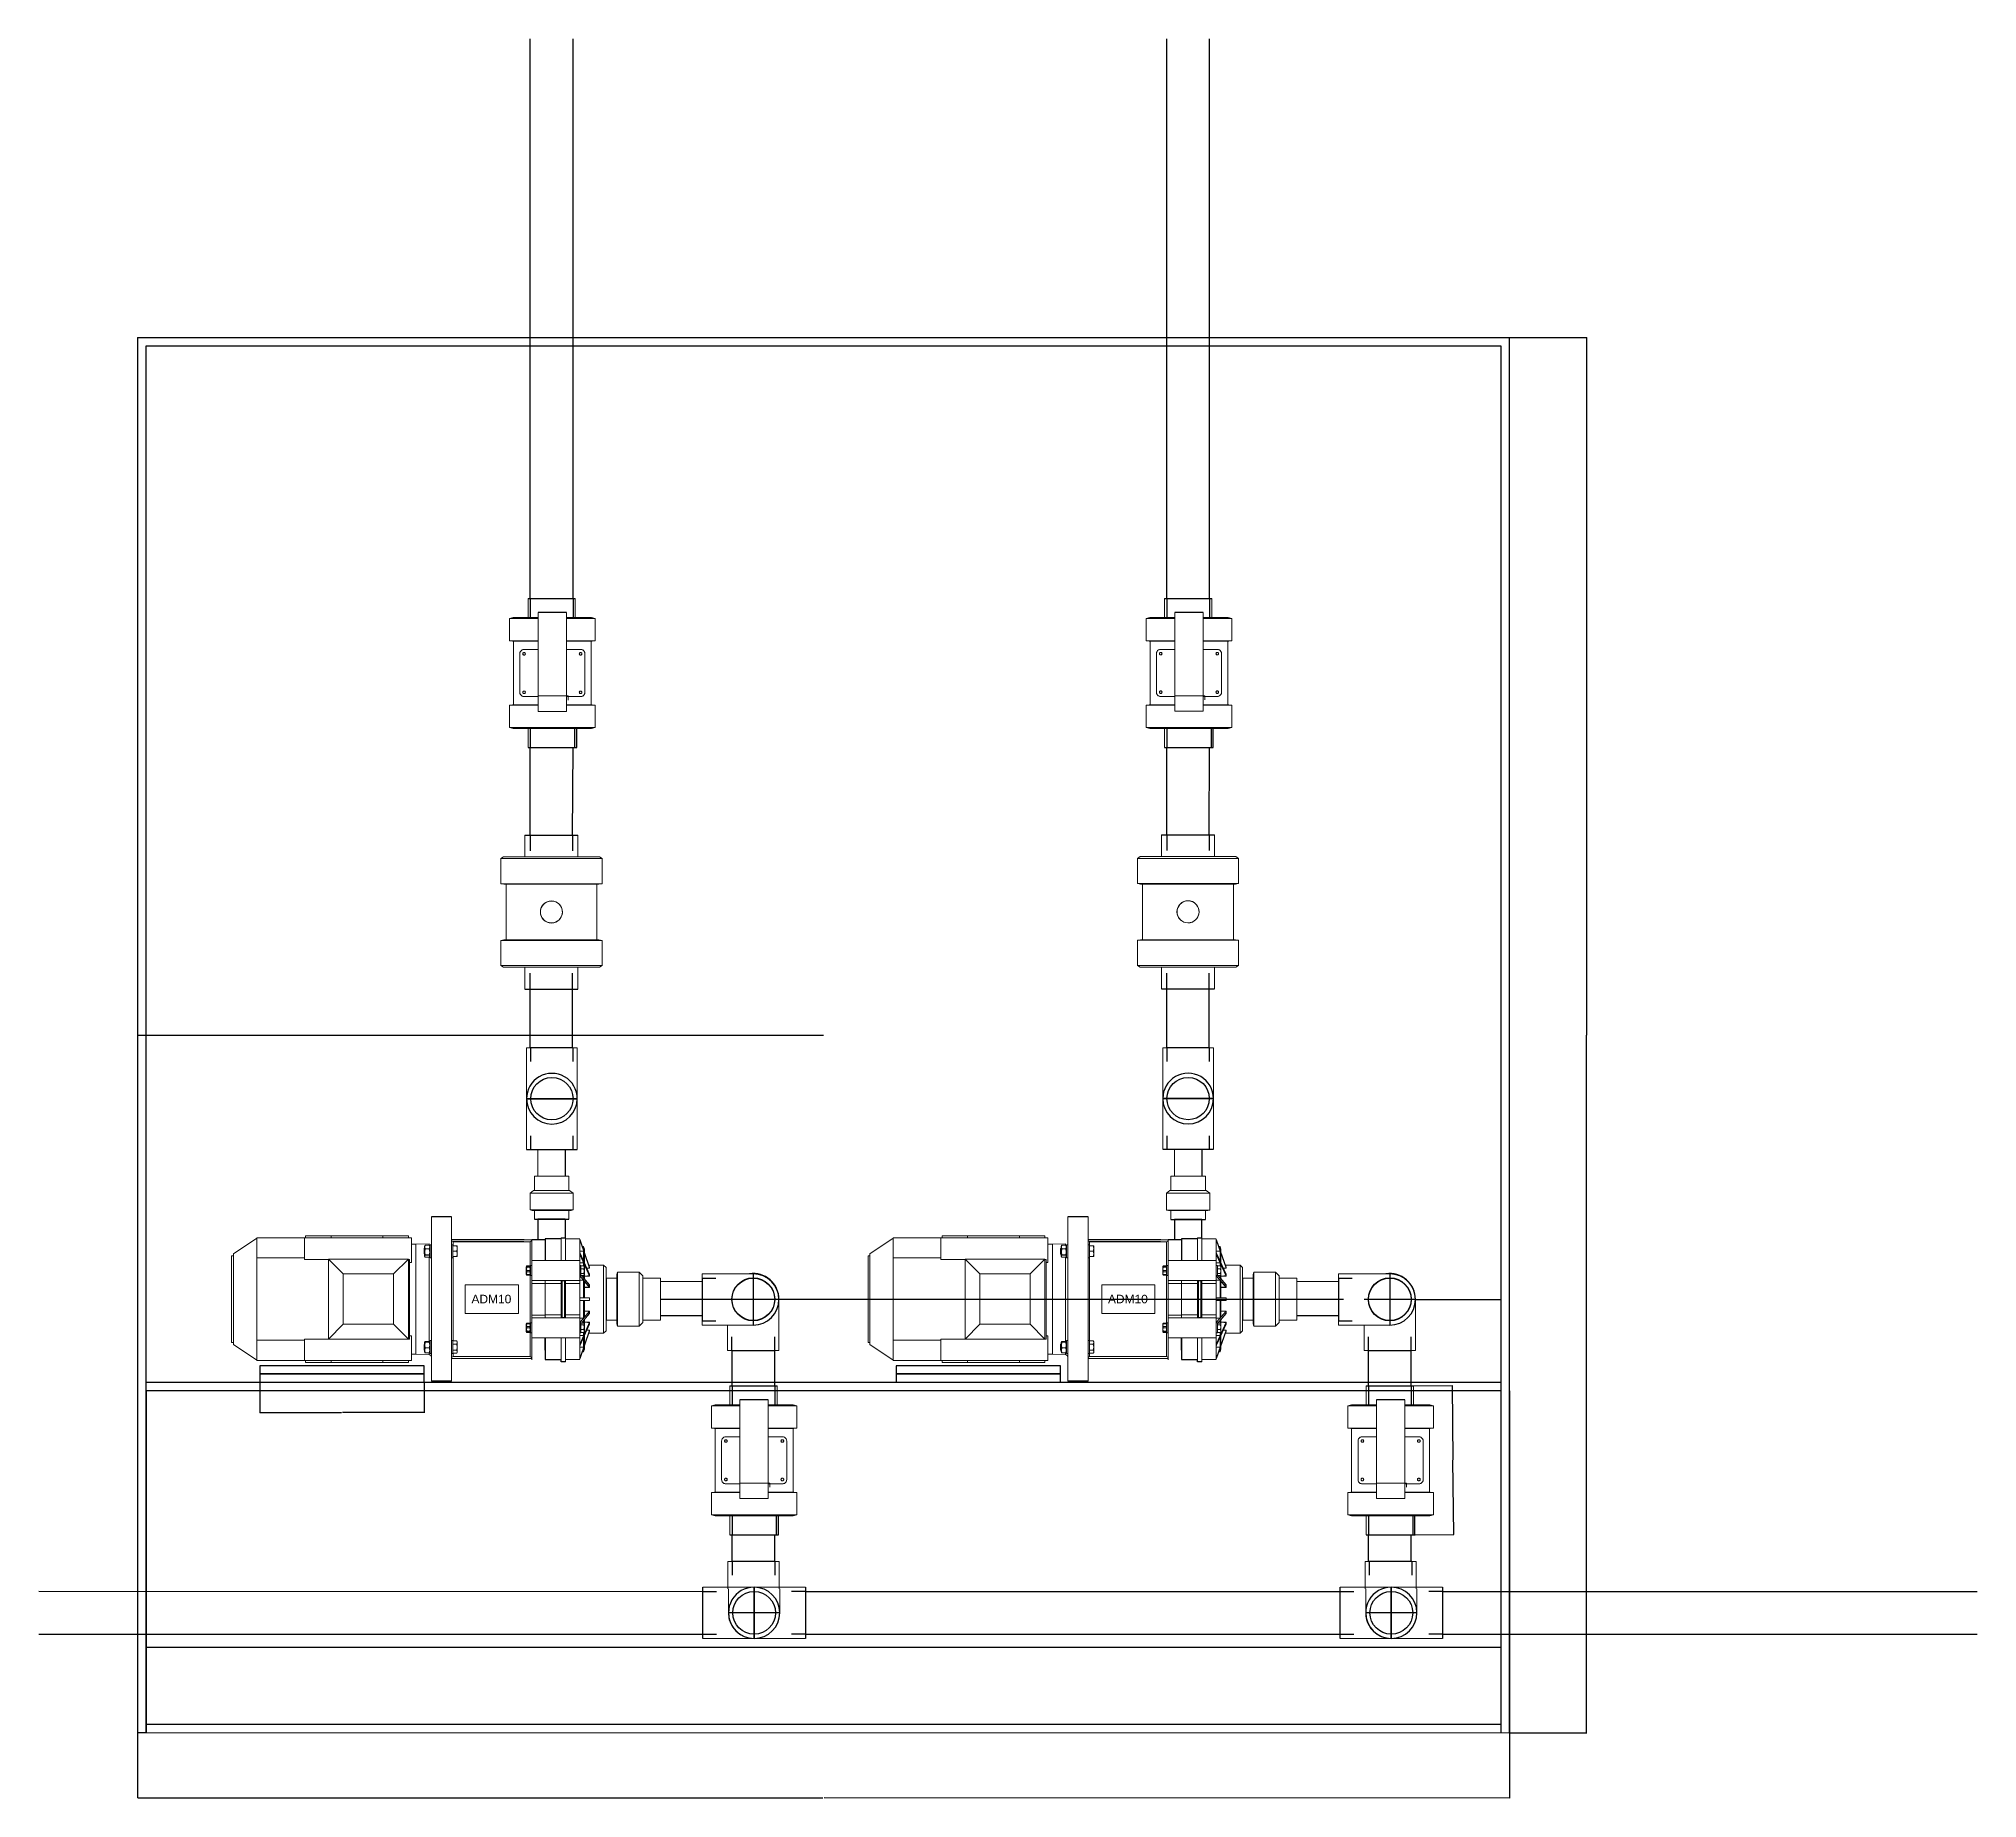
# Model space of a CAD drawing. Header units: inches. Extents: x 13 to 12015, y 11 to 4983.
# Drawn here: x 132 to 2398, y 27 to 2085 of the extents above; entities that cross this region are included whole.
import ezdxf

# ---------------------------------------------------------------- set-up
doc = ezdxf.new("R2010")
doc.units = ezdxf.units.IN
doc.header["$MEASUREMENT"] = 0
doc.layers.add('PDF _Геометрия', color=7, linetype='Continuous')
doc.styles.get("Standard").update_dxf_attribs({"font": 'arial.ttf'})
doc.dimstyles.get("Standard").update_dxf_attribs({"dimtxt": 0.18, "dimasz": 0.18, "dimexe": 0.18, "dimexo": 0.0625, "dimgap": 0.09, "dimtad": 0, "dimtih": 1, "dimtoh": 1, "dimdec": 4, "dimzin": 0, "dimdsep": 46, "dimtxsty": 'Standard', "dimcen": 0.09, "dimadec": 0, "dimazin": 0, "dimtfac": 1, "dimtdec": 4, "dimtofl": 0, "dimtmove": 0, "dimatfit": 3, "dimfxl": 1, "dimtolj": 1, "dimtzin": 0, "dimarcsym": 0})

# ---------------------------------------------------------------- blocks, each defined once
blk = doc.blocks.new('*D9')
at = {"color": 0, "lineweight": -2, "transparency": 16777216}
for p, q in [((1851.4, 1735.9), (1941.5, 1735.9)), ((1941.3, 1735.7), (1941.3, 919.9)), ((1941.3, 103.8), (1941.3, 919.6)), ((1851.4, 103.7), (1941.5, 103.7))]:
    blk.add_line(p, q, dxfattribs=at)
at = {"color": 0, "transparency": 16777216}
for points in [[(1941.3, 1735.7), (1941.3, 1735.7), (1941.3, 1735.9)], [(1941.3, 103.8), (1941.3, 103.8), (1941.3, 103.7)]]:
    blk.add_solid(points, dxfattribs=at)
at = {"layer": 'Defpoints', "color": 0, "transparency": 16777216}
for p in [(1851.3, 1735.9), (1941.3, 1735.9), (1851.3, 103.7)]:
    blk.add_point(p, dxfattribs=at)
at = {"color": 0, "transparency": 16777216, "insert": (1941.3, 919.8), "char_height": 0.18, "attachment_point": 5}
blk.add_mtext('\\A1;1632.2057', dxfattribs=at)
blk = doc.blocks.new('*D7')
at = {"color": 0, "lineweight": -2, "transparency": 16777216}
for p, q in [((1739.1, 509.8), (1784.5, 510.2)), ((1784.3, 510), (1785.1, 423.2)), ((1786, 335.9), (1785.1, 422.8)), ((1740.8, 335.3), (1786.1, 335.7))]:
    blk.add_line(p, q, dxfattribs=at)
at = {"color": 0, "transparency": 16777216}
for points in [[(1784.3, 510), (1784.3, 510), (1784.3, 510.2)], [(1786, 335.9), (1785.9, 335.9), (1786, 335.7)]]:
    blk.add_solid(points, dxfattribs=at)
at = {"layer": 'Defpoints', "color": 0, "transparency": 16777216}
for p in [(1739, 509.8), (1740.7, 335.3), (1786, 335.7)]:
    blk.add_point(p, dxfattribs=at)
at = {"color": 0, "transparency": 16777216, "insert": (1785.1, 423), "char_height": 0.18, "attachment_point": 5}
blk.add_mtext('\\A1;174.4934', dxfattribs=at)
blk = doc.blocks.new('*D8')
at = {"color": 0, "lineweight": -2, "transparency": 16777216}
for p, q in [((247.2, 103.9), (247.2, 27.6)), ((1851.3, 103.6), (1851.3, 27.3)), ((247.4, 27.8), (1048.6, 27.6)), ((1851.1, 27.4), (1049.9, 27.6))]:
    blk.add_line(p, q, dxfattribs=at)
at = {"color": 0, "transparency": 16777216}
for points in [[(247.4, 27.8), (247.4, 27.7), (247.2, 27.8)], [(1851.1, 27.5), (1851.1, 27.4), (1851.3, 27.4)]]:
    blk.add_solid(points, dxfattribs=at)
at = {"layer": 'Defpoints', "color": 0, "transparency": 16777216}
for p in [(247.2, 104), (1851.3, 103.7), (1851.3, 27.4)]:
    blk.add_point(p, dxfattribs=at)
at = {"color": 0, "transparency": 16777216, "insert": (1049.2, 27.6), "char_height": 0.18, "attachment_point": 5}
blk.add_mtext('\\A1;1604.0702', dxfattribs=at)
blk = doc.blocks.new('*D6')
at = {"color": 0, "lineweight": -2, "transparency": 16777216}
for p, q in [((390.1, 513.9), (390.1, 478.2)), ((582.3, 513.9), (582.3, 478.2)), ((390.3, 478.4), (485.6, 478.4)), ((582.1, 478.4), (486.8, 478.4))]:
    blk.add_line(p, q, dxfattribs=at)
at = {"color": 0, "transparency": 16777216}
for points in [[(390.3, 478.4), (390.3, 478.3), (390.1, 478.4)], [(582.1, 478.4), (582.1, 478.3), (582.3, 478.4)]]:
    blk.add_solid(points, dxfattribs=at)
at = {"layer": 'Defpoints', "color": 0, "transparency": 16777216}
for p in [(390.1, 514), (582.3, 514), (582.3, 478.4)]:
    blk.add_point(p, dxfattribs=at)
at = {"color": 0, "transparency": 16777216, "insert": (486.2, 478.4), "char_height": 0.18, "attachment_point": 5}
blk.add_mtext('\\A1;192.2331', dxfattribs=at)

msp = doc.modelspace()

# ---------------------------------------------------------------- linework, layer by layer
for p, q in [((706.38826, 1430.56656), (706.38826, 2085.2127)), ((756.38826, 1430.56653), (756.38826, 2085.2127)), ((1450.68997, 1430.56656), (1450.68997, 2085.2127)), ((1500.68997, 1430.56653), (1500.68997, 2085.2127)), ((247.21842, 1735.8645), (247.21842, 103.99181)), ((247.21842, 1735.8645), (1851.28854, 1735.8645)), ((257.21842, 103.99181), (257.21842, 1725.8645)), ((257.21842, 1725.8645), (1841.28854, 1725.8645)), ((1841.28854, 1725.8645), (1841.28854, 103.65875)), ((1851.28854, 103.65875), (1851.28854, 1735.8645)), ((703.75986, 1430.56656), (759.01667, 1430.56652)), ((703.75986, 1430.56656), (706.38826, 1430.56656)), ((706.38826, 1430.56656), (706.38826, 1408.3155)), ((756.38826, 1430.56656), (756.38826, 1408.3155)), ((1448.06156, 1430.70585), (1503.31838, 1430.70581)), ((1448.06156, 1430.70585), (1450.68997, 1430.70585)), ((1450.68997, 1430.70585), (1450.68997, 1408.45479)), ((1500.68997, 1430.70585), (1500.68997, 1408.45479)), ((748.81821, 1414.06366), (715.62711, 1414.06366)), ((1493.11992, 1414.20295), (1459.92882, 1414.20295)), ((706.38826, 1278.33224), (706.38826, 1256.08118)), ((758.05706, 1278.33224), (758.05706, 1256.08118)), ((760.68546, 1256.08114), (760.68546, 1278.3322)), ((1450.68997, 1278.47152), (1450.68997, 1256.22047)), ((1502.35876, 1278.47152), (1502.35876, 1256.22047)), ((1504.98717, 1256.22043), (1504.98717, 1278.47149)), ((703.75986, 1256.08114), (760.68546, 1256.08114)), ((706.38826, 1154.01556), (706.38826, 1256.08118)), ((755.88527, 1153.84293), (756.40946, 1256.08118)), ((1448.06156, 1256.22043), (1504.98717, 1256.22043)), ((1450.68997, 1154.15485), (1450.68997, 1256.22047)), ((1500.18698, 1153.98222), (1500.71117, 1256.22047)), ((700.20114, 1153.84293), (762.0724, 1153.84293)), ((706.38826, 1154.01556), (706.38826, 1135.50919)), ((755.88527, 1154.01556), (755.88527, 1135.50919)), ((1444.50284, 1153.98222), (1506.37411, 1153.98222)), ((1450.68997, 1154.15485), (1450.68997, 1135.64847)), ((1500.18698, 1154.15485), (1500.18698, 1135.64847)), ((706.38826, 973.71109), (706.38826, 992.21747)), ((755.88527, 973.71109), (755.88527, 992.21747)), ((1450.68997, 973.85038), (1450.68997, 992.35676)), ((1500.18698, 973.85038), (1500.18698, 992.35676)), ((700.20114, 973.71109), (762.0724, 973.71109)), ((706.38811, 904.76928), (706.38826, 973.71109)), ((755.86415, 904.76929), (755.88527, 973.71109)), ((1444.50284, 973.85038), (1506.37411, 973.85038)), ((1450.68982, 904.90857), (1450.68997, 973.85038)), ((1500.16586, 904.90858), (1500.18698, 973.85038)), ((247.21842, 919.92815), (1049.21842, 919.92815)), ((756.28311, 904.76929), (706.7861, 904.76928)), ((706.80722, 904.76928), (706.80723, 888.89347)), ((756.28311, 904.76929), (756.28312, 888.89348)), ((1500.18683, 904.90858), (1450.68982, 904.90857)), ((1450.71094, 904.90857), (1450.71094, 889.03276)), ((1500.18683, 904.90858), (1500.18683, 889.03277)), ((761.29156, 845.46513), (701.98745, 845.4651)), ((701.98745, 845.4651), (761.29156, 845.46513)), ((1505.19528, 845.60442), (1445.89116, 845.60439)), ((1445.89116, 845.60439), (1505.19528, 845.60442)), ((706.9959, 786.16094), (706.99589, 802.03675)), ((756.47179, 786.16096), (756.47178, 802.03677)), ((1450.89962, 786.30023), (1450.89961, 802.17604)), ((1500.37551, 786.30024), (1500.3755, 802.17605)), ((701.98747, 786.16093), (761.29158, 786.16093)), ((715.56836, 786.16093), (747.71069, 786.16093)), ((747.30899, 786.16094), (747.30899, 754.83594)), ((1445.89118, 786.30022), (1505.1953, 786.30022)), ((1459.47208, 786.30022), (1491.6144, 786.30022)), ((1491.6144, 786.30022), (1491.6144, 754.83594)), ((614.34273, 707.20416), (590.746, 707.20418)), ((711.25833, 704.47288), (751.35975, 704.47288)), ((747.23821, 704.47288), (715.37986, 704.47288)), ((747.23821, 704.47288), (715.37986, 704.47288)), ((715.38018, 704.24896), (715.38018, 680.55585)), ((747.38018, 682.79343), (747.38018, 704.24896)), ((1358.50586, 707.20416), (1334.90913, 707.20418)), ((1455.40345, 704.24896), (1495.68317, 704.24895)), ((1491.54331, 704.24896), (1459.54331, 704.24896)), ((1459.54331, 704.24896), (1459.54331, 680.55585)), ((1491.54331, 682.79343), (1491.54331, 704.24896)), ((709.5601, 680.55585), (708.12003, 680.55585)), ((723.78345, 680.55585), (709.5601, 680.55585)), ((742.49826, 681.57291), (723.78345, 681.57291)), ((723.78345, 681.57291), (723.78345, 656.34867)), ((742.49826, 682.7935), (747.33824, 682.7935)), ((1453.72324, 680.55585), (1452.28316, 680.55585)), ((1467.94658, 680.55585), (1453.72324, 680.55585)), ((1486.6614, 681.57291), (1467.94658, 681.57291)), ((1467.94658, 681.57291), (1467.94658, 656.34867)), ((1486.6614, 682.7935), (1491.50138, 682.7935)), ((794.98087, 635.52654), (794.98087, 586.44524)), ((907.18874, 635.5681), (923.23952, 635.5681)), ((907.18874, 635.5681), (907.18874, 585.52555)), ((967.14653, 640.63174), (967.14654, 580.674)), ((1539.14401, 635.52654), (1539.14401, 586.44524)), ((1651.35187, 635.5681), (1667.40266, 635.5681)), ((1651.35187, 635.5681), (1651.35187, 585.52555)), ((1711.30966, 640.6319), (1711.30968, 580.67416)), ((1711.30966, 640.63174), (1711.30968, 580.674)), ((858.48167, 610.98593), (1657.21842, 610.98593)), ((907.18874, 591.36724), (858.48167, 591.36724)), ((937.16766, 610.98592), (997.12541, 610.98593)), ((1651.35187, 591.36724), (1602.6448, 591.36724)), ((1681.3308, 610.98608), (1741.28854, 610.98609)), ((1741.28854, 610.65287), (1841.28854, 610.65287)), ((907.18874, 585.54691), (923.23953, 585.54691)), ((942.2313, 551.02813), (942.2313, 567.07891)), ((992.2525, 551.02813), (992.2525, 567.07892)), ((1651.35187, 585.54691), (1667.40266, 585.54691)), ((1686.39444, 551.02829), (1686.39444, 567.07907)), ((1736.41564, 551.02829), (1736.41563, 567.07908)), ((723.78345, 551.18012), (723.78345, 565.62306)), ((723.78345, 565.62306), (723.78345, 540.39882)), ((942.2313, 551.02813), (992.27385, 551.02813)), ((942.2525, 509.7951), (942.2525, 551.02812)), ((992.25244, 509.79506), (992.25244, 551.02809)), ((1467.94658, 551.18012), (1467.94658, 565.62306)), ((1467.94658, 565.62306), (1467.94658, 540.39882)), ((1686.39444, 551.02829), (1736.43699, 551.02829)), ((1686.41564, 509.79526), (1686.41564, 551.02828)), ((1736.41557, 509.79522), (1736.41557, 551.02825)), ((723.78345, 540.39882), (742.49826, 540.39882)), ((742.49826, 537.75424), (742.49826, 539.17824)), ((747.38018, 537.75424), (742.49826, 537.75424)), ((1467.94658, 540.39882), (1486.6614, 540.39882)), ((1486.6614, 537.75424), (1486.6614, 539.17824)), ((1491.54331, 537.75424), (1486.6614, 537.75424)), ((257.21842, 513.99181), (1841.28854, 513.99181)), ((257.21842, 503.99181), (1841.28854, 503.99181)), ((257.21842, 503.99181), (257.21842, 103.99181)), ((614.34284, 514.97112), (590.74611, 514.9711)), ((939.62403, 509.7951), (994.88084, 509.79506)), ((939.62403, 509.7951), (942.25244, 509.7951)), ((942.25244, 509.7951), (942.25244, 487.54404)), ((992.25244, 509.7951), (992.25244, 487.54404)), ((1358.50598, 514.97112), (1334.90925, 514.9711)), ((1683.78716, 509.79526), (1739.04398, 509.79522)), ((1683.78716, 509.79526), (1686.41557, 509.79526)), ((1686.41557, 509.79526), (1686.41557, 487.5442)), ((1736.41557, 509.79526), (1736.41557, 487.5442)), ((1851.28854, 503.65875), (1851.28854, 103.65875)), ((984.68238, 493.2922), (951.49128, 493.2922)), ((1728.84552, 493.29236), (1695.65441, 493.29236)), ((942.25244, 357.56077), (942.25244, 335.30972)), ((993.92123, 357.56077), (993.92123, 335.30972)), ((996.54963, 335.30968), (996.54963, 357.56074)), ((1686.41557, 357.56094), (1686.41557, 335.30988)), ((1738.08436, 357.56094), (1738.08436, 335.30988)), ((1740.71277, 335.30984), (1740.71277, 357.5609)), ((939.62403, 335.30968), (996.54963, 335.30968)), ((942.25244, 304.1207), (942.25244, 335.30972)), ((992.27363, 304.1207), (992.27363, 335.30972)), ((1683.78716, 335.30984), (1740.71277, 335.30984)), ((1686.41557, 304.12086), (1686.41557, 335.30988)), ((1736.43677, 304.12086), (1736.43677, 335.30988)), ((992.27363, 304.1207), (942.23108, 304.1207)), ((942.25244, 304.12069), (942.25244, 288.06991)), ((992.27363, 304.1207), (992.27364, 288.06991)), ((1737.27109, 304.1207), (1687.22854, 304.1207)), ((1687.24989, 304.12069), (1687.24989, 288.06991)), ((1737.27109, 304.1207), (1737.27109, 288.06991)), ((908.12903, 214.18398), (908.12903, 274.14172)), ((968.08684, 214.18402), (968.08683, 274.14176)), ((968.08683, 274.14173), (968.08684, 214.18399)), ((1028.04464, 274.14177), (1028.04464, 214.18402)), ((1653.12648, 214.18398), (1653.12648, 274.14172)), ((1713.08429, 214.18402), (1713.08428, 274.14176)), ((1713.08428, 274.14173), (1713.08429, 214.18399)), ((1773.04209, 274.14177), (1773.04209, 214.18402)), ((131.75038, 269.31503), (908.12902, 269.07809)), ((908.12902, 269.07809), (924.17981, 269.07809)), ((1028.04464, 269.26885), (1011.99385, 269.26885)), ((1028.04464, 269.26885), (1653.12647, 269.07809)), ((1653.12647, 269.07809), (1669.17726, 269.07809)), ((1773.04209, 269.26885), (1756.9913, 269.26885)), ((1773.04209, 269.26885), (2398.12393, 269.07809)), ((998.0657, 244.16287), (938.10796, 244.16285)), ((1743.06316, 244.16287), (1683.10541, 244.16285)), ((131.73511, 219.29383), (908.12902, 219.05689)), ((257.21842, 203.99181), (1841.28854, 203.99181)), ((908.12902, 219.05689), (924.17981, 219.0569)), ((1028.04464, 219.24766), (1011.99385, 219.24765)), ((1028.04464, 219.24766), (1653.12648, 219.05689)), ((1653.12648, 219.05689), (1669.17726, 219.0569)), ((1773.04209, 219.24766), (1756.99131, 219.24765)), ((1773.04209, 219.24766), (2398.12393, 219.05689)), ((257.21842, 103.99181), (257.21842, 113.99181)), ((257.21842, 113.99181), (1841.28854, 113.99181)), ((247.21842, 103.99181), (257.21842, 103.99181)), ((257.21842, 103.99181), (1851.28854, 103.65875))]:
    msp.add_line(p, q)
for points in [[(390.09534, 523.60346), (582.32841, 523.60346), (582.32841, 533.21511), (390.09534, 533.21511)], [(390.09534, 513.99181), (582.32841, 513.99181), (582.32841, 523.60346), (390.09534, 523.60346)], [(1134.25848, 523.60346), (1326.49154, 523.60346), (1326.49154, 533.21511), (1134.25848, 533.21511)], [(1134.25848, 513.99181), (1326.49154, 513.99181), (1326.49154, 523.60346), (1134.25848, 523.60346)]]:
    msp.add_lwpolyline(points, close=True)
for centre, radius in [((731.63951, 845.46512), 24.7485), ((731.63951, 845.46512), 24.7485), ((1475.54322, 845.6044), 24.7485), ((1475.54322, 845.6044), 24.7485), ((967.14654, 610.98593), 25.02127), ((967.14654, 610.65287), 25.02127), ((1711.30967, 610.98609), 25.02127), ((1711.30967, 610.65303), 25.02127), ((1711.30967, 610.65287), 25.02127), ((968.08683, 244.16289), 25.02127), ((968.08683, 244.16286), 25.02127), ((968.08683, 244.16286), 25.02127), ((1713.08428, 244.16289), 25.02127), ((1713.08428, 244.16286), 25.02127), ((1713.08428, 244.16286), 25.02127)]:
    msp.add_circle(centre, radius)
for centre, radius, start, end in [((731.63951, 845.46512), 29.65206, 0.00001854, 180.00001854), ((1475.54322, 845.6044), 29.65206, 0.00001854, 180.00001854), ((731.63951, 845.46512), 29.65206, 180.00001854, 0.00001854), ((1475.54322, 845.6044), 29.65206, 180.00001854, 0.00001854), ((967.14654, 610.98593), 29.97887, 0.00000618, 98.54855057), ((967.14654, 610.65287), 29.97887, 270.00000618, 90.00000618), ((1711.30967, 610.98609), 29.97887, 0.00000618, 98.54855057), ((1711.30967, 610.65303), 29.97887, 270.00000618, 90.00000618), ((1711.30967, 610.65287), 29.97887, 270.00000618, 90.00000618), ((967.14654, 610.98593), 29.97887, 180, 180.00000618), ((1711.30967, 610.98609), 29.97887, 180, 180.00000618), ((968.08683, 244.16289), 29.97887, 90.00000618, 270.00000618), ((968.08683, 244.16286), 29.97887, 270.00000618, 90.00000618), ((1713.08428, 244.16289), 29.97887, 90.00000618, 270.00000618), ((1713.08428, 244.16286), 29.97887, 270.00000618, 90.00000618), ((968.08683, 244.16286), 29.97887, 180.00000618, 0.00000618), ((1713.08428, 244.16286), 29.97887, 180.00000618, 0.00000618)]:
    msp.add_arc(centre, radius, start, end)
at = {"layer": 'PDF _Геометрия', "lineweight": 9}
for points in [[(703.75986, 1430.56656), (703.75986, 1408.3155)], [(759.01667, 1408.31546), (759.01667, 1430.56652)], [(1448.06156, 1430.70585), (1448.06156, 1408.45479)], [(1503.31838, 1408.45475), (1503.31838, 1430.70581)], [(685.7735, 1380.50164), (682.25041, 1380.87249), (682.25041, 1407.01749), (686.5152, 1408.31546)], [(682.25046, 1407.01754), (682.80674, 1407.01754), (684.47557, 1407.01754), (687.25695, 1407.01754), (691.15089, 1407.01754), (695.78652, 1407.01754), (701.34929, 1407.01754), (707.65376, 1407.01754), (714.5145, 1407.01754), (715.62705, 1407.01754)], [(686.51526, 1408.31546), (686.88611, 1408.31546), (688.55494, 1408.31546), (691.1509, 1408.31546), (694.48856, 1408.31546), (698.93877, 1408.31546), (703.94526, 1408.31546)], [(715.62711, 1408.31546), (709.69349, 1408.31546), (703.9453, 1408.31546), (698.93881, 1408.31546), (694.4886, 1408.31546), (691.15094, 1408.31546), (688.55499, 1408.31546), (686.88616, 1408.31546), (686.51531, 1408.31546)], [(702.27642, 1408.31546), (697.26993, 1408.31546), (695.41568, 1408.31546), (697.26993, 1408.31546), (702.27642, 1408.31546), (708.02461, 1408.31546), (713.7728, 1408.31546)], [(713.7729, 1407.01754), (712.84577, 1407.01754), (705.98503, 1407.01754), (699.68056, 1407.01754), (695.41577, 1407.01754)], [(715.62711, 1343.41654), (715.62711, 1354.7275), (715.62711, 1366.22388), (715.62711, 1378.09111), (715.62711, 1389.95834), (715.62711, 1402.01099), (715.62711, 1414.06366)], [(715.62711, 1412.9511), (715.62711, 1401.45472), (715.62711, 1389.95834), (715.62711, 1378.64738), (715.62711, 1367.33643), (715.62711, 1356.39633), (715.62711, 1345.82707), (715.62711, 1335.62867), (715.62711, 1325.98655), (715.62711, 1316.71527)], [(748.81821, 1343.41654), (748.81821, 1354.7275), (748.81821, 1366.22388), (748.81821, 1378.09111), (748.81821, 1389.95834), (748.81821, 1402.01099), (748.81821, 1414.06366)], [(748.81821, 1412.9511), (748.81821, 1401.45472), (748.81821, 1389.95834), (748.81821, 1378.64738), (748.81821, 1367.33643), (748.81821, 1356.39633), (748.81821, 1345.82707), (748.81821, 1335.62867), (748.81821, 1325.98655), (748.81821, 1316.71527)], [(748.81821, 1408.31546), (754.75183, 1408.31546), (760.50002, 1408.31546), (765.50651, 1408.31546), (769.95672, 1408.31546), (773.29438, 1408.31546), (775.89033, 1408.31546), (777.55916, 1408.31546), (777.93001, 1408.31546)], [(782.19486, 1407.01754), (781.63858, 1407.01754), (779.96975, 1407.01754), (777.18837, 1407.01754), (773.29443, 1407.01754), (768.6588, 1407.01754), (763.09603, 1407.01754), (756.79156, 1407.01754), (749.93082, 1407.01754), (748.81827, 1407.01754)], [(777.93006, 1408.31546), (777.5592, 1408.31546), (775.89038, 1408.31546), (773.29442, 1408.31546), (769.95676, 1408.31546), (765.50655, 1408.31546), (760.50006, 1408.31546)], [(778.67182, 1380.50164), (782.19491, 1380.87249), (782.19491, 1407.01749), (777.93012, 1408.31546)], [(1430.0752, 1380.64093), (1426.55212, 1381.01178), (1426.55212, 1407.15677), (1430.81691, 1408.45475)], [(1426.55217, 1407.15683), (1427.10845, 1407.15683), (1428.77728, 1407.15683), (1431.55866, 1407.15683), (1435.45259, 1407.15683), (1440.08823, 1407.15683), (1445.651, 1407.15683), (1451.95546, 1407.15683), (1458.81621, 1407.15683), (1459.92876, 1407.15683)], [(1430.81697, 1408.45475), (1431.18782, 1408.45475), (1432.85665, 1408.45475), (1435.45261, 1408.45475), (1438.79027, 1408.45475), (1443.24048, 1408.45475), (1448.24697, 1408.45475)], [(1459.92882, 1408.45475), (1453.9952, 1408.45475), (1448.24701, 1408.45475), (1443.24052, 1408.45475), (1438.79031, 1408.45475), (1435.45265, 1408.45475), (1432.85669, 1408.45475), (1431.18786, 1408.45475), (1430.81701, 1408.45475)], [(1446.57813, 1408.45475), (1441.57164, 1408.45475), (1439.71738, 1408.45475), (1441.57164, 1408.45475), (1446.57813, 1408.45475), (1452.32632, 1408.45475), (1458.07451, 1408.45475)], [(1458.07461, 1407.15683), (1457.14748, 1407.15683), (1450.28673, 1407.15683), (1443.98227, 1407.15683), (1439.71748, 1407.15683)], [(1459.92882, 1343.55583), (1459.92882, 1354.86678), (1459.92882, 1366.36316), (1459.92882, 1378.2304), (1459.92882, 1390.09763), (1459.92882, 1402.15028), (1459.92882, 1414.20295)], [(1459.92882, 1413.09039), (1459.92882, 1401.59401), (1459.92882, 1390.09763), (1459.92882, 1378.78667), (1459.92882, 1367.47572), (1459.92882, 1356.53562), (1459.92882, 1345.96636), (1459.92882, 1335.76796), (1459.92882, 1326.12584), (1459.92882, 1316.85456)], [(1493.11992, 1343.55583), (1493.11992, 1354.86678), (1493.11992, 1366.36316), (1493.11992, 1378.2304), (1493.11992, 1390.09763), (1493.11992, 1402.15028), (1493.11992, 1414.20295)], [(1493.11992, 1413.09039), (1493.11992, 1401.59401), (1493.11992, 1390.09763), (1493.11992, 1378.78667), (1493.11992, 1367.47572), (1493.11992, 1356.53562), (1493.11992, 1345.96636), (1493.11992, 1335.76796), (1493.11992, 1326.12584), (1493.11992, 1316.85456)], [(1493.11992, 1408.45475), (1499.05353, 1408.45475), (1504.80172, 1408.45475), (1509.80821, 1408.45475), (1514.25843, 1408.45475), (1517.59608, 1408.45475), (1520.19204, 1408.45475), (1521.86087, 1408.45475), (1522.23172, 1408.45475)], [(1526.49656, 1407.15683), (1525.94029, 1407.15683), (1524.27146, 1407.15683), (1521.49008, 1407.15683), (1517.59614, 1407.15683), (1512.9605, 1407.15683), (1507.39774, 1407.15683), (1501.09327, 1407.15683), (1494.23253, 1407.15683), (1493.11998, 1407.15683)], [(1522.23176, 1408.45475), (1521.86091, 1408.45475), (1520.19208, 1408.45475), (1517.59613, 1408.45475), (1514.25847, 1408.45475), (1509.80825, 1408.45475), (1504.80177, 1408.45475)], [(1522.97353, 1380.64093), (1526.49661, 1381.01178), (1526.49661, 1407.15677), (1522.23183, 1408.45475)], [(682.25046, 1380.87248), (682.80674, 1380.87248), (684.47557, 1380.87248), (687.25695, 1380.87248), (691.15089, 1380.87248), (695.78652, 1380.87248), (701.34929, 1380.87248), (707.65376, 1380.87248), (714.5145, 1380.87248), (715.62705, 1380.87248)], [(686.32985, 1380.50164), (685.77357, 1380.50164), (686.32985, 1380.50164), (687.81325, 1380.50164), (690.40921, 1380.50164), (693.93229, 1380.50164), (698.3825, 1380.50164), (703.57442, 1380.50164), (709.32261, 1380.50164), (715.62707, 1380.50164)], [(686.70068, 1306.14602), (686.70068, 1380.50164)], [(691.1509, 1380.50164), (692.6343, 1380.50164)], [(699.12416, 1370.85953), (698.19703, 1370.85953), (697.2699, 1370.48868), (696.34277, 1370.11783), (695.60107, 1369.37612), (694.85937, 1368.449), (694.30309, 1367.33644), (694.11767, 1365.85304), (694.11767, 1320.79464), (694.30309, 1319.31124), (694.85937, 1318.19868), (695.60107, 1317.27156)], [(694.11768, 1365.85306), (694.30311, 1367.15103), (694.85938, 1368.44901), (695.60109, 1369.37614), (696.71364, 1370.30327), (697.82619, 1370.67412), (699.12417, 1370.85954), (715.62704, 1370.85954)], [(715.62711, 1315.78832), (699.12424, 1315.78832), (697.82626, 1315.97375), (696.71371, 1316.3446), (695.60115, 1317.27173), (694.85945, 1318.19885), (694.30318, 1319.49683), (694.11775, 1320.79481), (694.11775, 1365.85321)], [(694.3031, 1367.15117), (694.3031, 1367.33659)], [(695.60112, 1369.37618), (696.34282, 1370.11789), (697.26995, 1370.48874), (698.19708, 1370.85959)], [(699.12416, 1364.36959), (698.7533, 1364.36959), (698.38245, 1364.55502), (698.19703, 1364.74044), (697.82618, 1365.11129), (697.64075, 1365.48214), (697.64075, 1365.85299), (697.64075, 1366.22385), (697.82618, 1366.5947), (698.19703, 1366.96555), (698.38245, 1367.15097), (698.7533, 1367.3364), (699.12416, 1367.3364), (699.68043, 1367.3364), (700.05128, 1367.15097), (700.42213, 1366.78012)], [(697.82623, 1365.11138), (697.6408, 1365.48223), (697.6408, 1366.22394), (697.82623, 1366.59479)], [(697.64081, 1365.48222), (697.64081, 1365.85307), (697.64081, 1366.22392)], [(698.38248, 1364.55513), (698.19706, 1364.74055), (697.82621, 1365.11141)], [(697.82623, 1366.59473), (698.19708, 1366.96558), (698.38251, 1367.151)], [(700.42218, 1364.92597), (700.05132, 1364.55511), (699.68047, 1364.36969), (699.1242, 1364.36969), (698.75335, 1364.36969), (698.3825, 1364.55511), (698.01164, 1364.92597)], [(698.01165, 1366.78033), (698.3825, 1367.15118), (698.75335, 1367.33661), (699.1242, 1367.33661)], [(699.12416, 1364.36971), (699.68043, 1364.36971), (700.05128, 1364.55514), (700.23671, 1364.74056), (700.60756, 1365.11141), (700.60756, 1365.48226), (700.79299, 1365.85312), (700.60756, 1366.22397), (700.60756, 1366.59482), (700.23671, 1366.96567), (700.05128, 1367.15109), (699.68043, 1367.33652), (699.12416, 1367.33652)], [(715.62711, 1370.85953), (707.46839, 1370.85953), (699.12424, 1370.85953)], [(700.60759, 1365.11138), (700.23674, 1364.74053), (700.05132, 1364.55511)], [(700.05134, 1367.15117), (700.23677, 1366.96574), (700.60762, 1366.59489)], [(700.42218, 1366.59473), (700.6076, 1366.22388), (700.6076, 1365.48217), (700.6076, 1365.11132)], [(700.60759, 1366.22389), (700.79302, 1365.85304), (700.60759, 1365.48219)], [(711.17686, 1370.85953), (713.77282, 1370.85953)], [(713.7729, 1370.85953), (711.17694, 1370.85953)], [(748.81821, 1370.85953), (756.97693, 1370.85953), (765.32108, 1370.85953)], [(748.81821, 1315.78832), (765.32108, 1315.78832), (766.61906, 1315.97375), (767.73161, 1316.3446), (768.84417, 1317.27173), (769.58587, 1318.19885), (770.14214, 1319.49683), (770.32757, 1320.79481), (770.32757, 1365.85321)], [(778.11547, 1380.50164), (778.67175, 1380.50164), (778.11547, 1380.50164), (776.63207, 1380.50164), (774.03611, 1380.50164), (770.51303, 1380.50164), (766.06282, 1380.50164), (760.8709, 1380.50164), (755.12271, 1380.50164), (748.81825, 1380.50164)], [(782.19486, 1380.87248), (781.63858, 1380.87248), (779.96975, 1380.87248), (777.18837, 1380.87248), (773.29443, 1380.87248), (768.6588, 1380.87248), (763.09603, 1380.87248), (756.79156, 1380.87248), (749.93082, 1380.87248), (748.81827, 1380.87248)], [(770.32764, 1365.85306), (770.14221, 1367.15103), (769.58593, 1368.44901), (768.84423, 1369.37614), (767.73168, 1370.30327), (766.61913, 1370.67412), (765.32115, 1370.85954), (748.81828, 1370.85954)], [(763.83773, 1366.22389), (763.6523, 1365.85304), (763.83773, 1365.48219)], [(765.32116, 1364.36971), (764.76489, 1364.36971), (764.39404, 1364.55514), (764.20861, 1364.74056), (763.83776, 1365.11141), (763.83776, 1365.48226), (763.65233, 1365.85312), (763.83776, 1366.22397), (763.83776, 1366.59482), (764.20861, 1366.96567), (764.39404, 1367.15109), (764.76489, 1367.33652), (765.32116, 1367.33652)], [(764.39398, 1367.15117), (764.20855, 1366.96574), (763.8377, 1366.59489)], [(764.02314, 1366.59473), (763.83772, 1366.22388), (763.83772, 1365.48217), (763.83772, 1365.11132)], [(763.83773, 1365.11138), (764.20858, 1364.74053), (764.394, 1364.55511)], [(764.02314, 1364.92597), (764.39399, 1364.55511), (764.76485, 1364.36969), (765.32112, 1364.36969), (765.69197, 1364.36969), (766.06282, 1364.55511), (766.43368, 1364.92597)], [(765.32116, 1364.36959), (765.69201, 1364.36959), (766.06287, 1364.55502), (766.24829, 1364.74044), (766.61914, 1365.11129), (766.80457, 1365.48214), (766.80457, 1365.85299), (766.80457, 1366.22385), (766.61914, 1366.5947), (766.24829, 1366.96555), (766.06287, 1367.15097), (765.69201, 1367.3364), (765.32116, 1367.3364), (764.76489, 1367.3364), (764.39404, 1367.15097), (764.02319, 1366.78012)], [(766.43367, 1366.78033), (766.06282, 1367.15118), (765.69197, 1367.33661), (765.32112, 1367.33661)], [(765.32116, 1370.85953), (766.24829, 1370.85953), (767.17542, 1370.48868), (768.10255, 1370.11783), (768.84425, 1369.37612), (769.58595, 1368.449), (770.14223, 1367.33644), (770.32765, 1365.85304), (770.32765, 1320.79464), (770.14223, 1319.31124), (769.58595, 1318.19868), (768.84425, 1317.27156)], [(766.61909, 1366.59473), (766.24824, 1366.96558), (766.06281, 1367.151)], [(766.06284, 1364.55513), (766.24826, 1364.74055), (766.61911, 1365.11141)], [(768.8442, 1369.37618), (768.1025, 1370.11789), (767.17537, 1370.48874), (766.24824, 1370.85959)], [(766.61909, 1365.11138), (766.80451, 1365.48223), (766.80451, 1366.22394), (766.61909, 1366.59479)], [(766.80451, 1365.48222), (766.80451, 1365.85307), (766.80451, 1366.22392)], [(770.14222, 1367.15117), (770.14222, 1367.33659)], [(773.29442, 1380.50164), (771.81101, 1380.50164)], [(777.74464, 1306.14602), (777.74464, 1380.50164)], [(1426.55217, 1381.01176), (1427.10845, 1381.01176), (1428.77728, 1381.01176), (1431.55866, 1381.01176), (1435.45259, 1381.01176), (1440.08823, 1381.01176), (1445.651, 1381.01176), (1451.95546, 1381.01176), (1458.81621, 1381.01176), (1459.92876, 1381.01176)], [(1430.63155, 1380.64093), (1430.07528, 1380.64093), (1430.63155, 1380.64093), (1432.11496, 1380.64093), (1434.71091, 1380.64093), (1438.234, 1380.64093), (1442.68421, 1380.64093), (1447.87612, 1380.64093), (1453.62431, 1380.64093), (1459.92878, 1380.64093)], [(1431.00239, 1306.28531), (1431.00239, 1380.64093)], [(1435.45261, 1380.64093), (1436.93601, 1380.64093)], [(1443.42586, 1370.99882), (1442.49874, 1370.99882), (1441.57161, 1370.62797), (1440.64448, 1370.25712), (1439.90278, 1369.51541), (1439.16108, 1368.58829), (1438.6048, 1367.47573), (1438.41937, 1365.99233), (1438.41937, 1320.93393), (1438.6048, 1319.45053), (1439.16108, 1318.33797), (1439.90278, 1317.41085)], [(1438.41939, 1365.99234), (1438.60482, 1367.29032), (1439.16109, 1368.5883), (1439.90279, 1369.51543), (1441.01535, 1370.44256), (1442.1279, 1370.81341), (1443.42588, 1370.99883), (1459.92875, 1370.99883)], [(1459.92882, 1315.92761), (1443.42595, 1315.92761), (1442.12797, 1316.11304), (1441.01541, 1316.48389), (1439.90286, 1317.41101), (1439.16116, 1318.33814), (1438.60488, 1319.63612), (1438.41946, 1320.9341), (1438.41946, 1365.9925)], [(1438.60481, 1367.29046), (1438.60481, 1367.47588)], [(1439.90283, 1369.51547), (1440.64453, 1370.25718), (1441.57166, 1370.62803), (1442.49878, 1370.99888)], [(1443.42586, 1364.50888), (1443.05501, 1364.50888), (1442.68416, 1364.69431), (1442.49874, 1364.87973), (1442.12788, 1365.25058), (1441.94246, 1365.62143), (1441.94246, 1365.99228), (1441.94246, 1366.36313), (1442.12788, 1366.73399), (1442.49874, 1367.10484), (1442.68416, 1367.29026), (1443.05501, 1367.47569), (1443.42586, 1367.47569), (1443.98214, 1367.47569), (1444.35299, 1367.29026), (1444.72384, 1366.91941)], [(1442.12794, 1365.25067), (1441.94251, 1365.62152), (1441.94251, 1366.36323), (1442.12794, 1366.73408)], [(1441.94252, 1365.62151), (1441.94252, 1365.99236), (1441.94252, 1366.36321)], [(1442.68419, 1364.69442), (1442.49877, 1364.87984), (1442.12791, 1365.25069)], [(1442.12794, 1366.73402), (1442.49879, 1367.10487), (1442.68421, 1367.29029)], [(1444.72388, 1365.06525), (1444.35303, 1364.6944), (1443.98218, 1364.50898), (1443.4259, 1364.50898), (1443.05505, 1364.50898), (1442.6842, 1364.6944), (1442.31335, 1365.06525)], [(1442.31336, 1366.91962), (1442.68421, 1367.29047), (1443.05506, 1367.4759), (1443.42591, 1367.4759)], [(1443.42586, 1364.509), (1443.98214, 1364.509), (1444.35299, 1364.69443), (1444.53842, 1364.87985), (1444.90927, 1365.2507), (1444.90927, 1365.62155), (1445.09469, 1365.9924), (1444.90927, 1366.36326), (1444.90927, 1366.73411), (1444.53842, 1367.10496), (1444.35299, 1367.29038), (1443.98214, 1367.47581), (1443.42586, 1367.47581)], [(1459.92882, 1370.99882), (1451.77009, 1370.99882), (1443.42595, 1370.99882)], [(1444.9093, 1365.25067), (1444.53845, 1364.87982), (1444.35302, 1364.6944)], [(1444.35305, 1367.29046), (1444.53847, 1367.10503), (1444.90932, 1366.73418)], [(1444.72388, 1366.73402), (1444.90931, 1366.36316), (1444.90931, 1365.62146), (1444.90931, 1365.25061)], [(1444.9093, 1366.36318), (1445.09473, 1365.99233), (1444.9093, 1365.62148)], [(1455.47857, 1370.99882), (1458.07452, 1370.99882)], [(1458.07461, 1370.99882), (1455.47865, 1370.99882)], [(1493.11992, 1370.99882), (1501.27864, 1370.99882), (1509.62279, 1370.99882)], [(1493.11992, 1315.92761), (1509.62279, 1315.92761), (1510.92077, 1316.11304), (1512.03332, 1316.48389), (1513.14587, 1317.41101), (1513.88757, 1318.33814), (1514.44385, 1319.63612), (1514.62928, 1320.9341), (1514.62928, 1365.9925)], [(1522.41718, 1380.64093), (1522.97346, 1380.64093), (1522.41718, 1380.64093), (1520.93378, 1380.64093), (1518.33782, 1380.64093), (1514.81474, 1380.64093), (1510.36452, 1380.64093), (1505.17261, 1380.64093), (1499.42442, 1380.64093), (1493.11995, 1380.64093)], [(1526.49656, 1381.01176), (1525.94029, 1381.01176), (1524.27146, 1381.01176), (1521.49008, 1381.01176), (1517.59614, 1381.01176), (1512.9605, 1381.01176), (1507.39774, 1381.01176), (1501.09327, 1381.01176), (1494.23253, 1381.01176), (1493.11998, 1381.01176)], [(1514.62934, 1365.99234), (1514.44392, 1367.29032), (1513.88764, 1368.5883), (1513.14594, 1369.51543), (1512.03339, 1370.44256), (1510.92083, 1370.81341), (1509.62286, 1370.99883), (1493.11999, 1370.99883)], [(1508.13943, 1366.36318), (1507.95401, 1365.99233), (1508.13943, 1365.62148)], [(1509.62287, 1364.509), (1509.06659, 1364.509), (1508.69574, 1364.69443), (1508.51032, 1364.87985), (1508.13947, 1365.2507), (1508.13947, 1365.62155), (1507.95404, 1365.9924), (1508.13947, 1366.36326), (1508.13947, 1366.73411), (1508.51032, 1367.10496), (1508.69574, 1367.29038), (1509.06659, 1367.47581), (1509.62287, 1367.47581)], [(1508.69569, 1367.29046), (1508.51026, 1367.10503), (1508.13941, 1366.73418)], [(1508.32485, 1366.73402), (1508.13943, 1366.36316), (1508.13943, 1365.62146), (1508.13943, 1365.25061)], [(1508.13943, 1365.25067), (1508.51028, 1364.87982), (1508.69571, 1364.6944)], [(1508.32485, 1365.06525), (1508.6957, 1364.6944), (1509.06655, 1364.50898), (1509.62283, 1364.50898), (1509.99368, 1364.50898), (1510.36453, 1364.6944), (1510.73538, 1365.06525)], [(1509.62287, 1364.50888), (1509.99372, 1364.50888), (1510.36457, 1364.69431), (1510.55, 1364.87973), (1510.92085, 1365.25058), (1511.10627, 1365.62143), (1511.10627, 1365.99228), (1511.10627, 1366.36313), (1510.92085, 1366.73399), (1510.55, 1367.10484), (1510.36457, 1367.29026), (1509.99372, 1367.47569), (1509.62287, 1367.47569), (1509.06659, 1367.47569), (1508.69574, 1367.29026), (1508.32489, 1366.91941)], [(1510.73538, 1366.91962), (1510.36453, 1367.29047), (1509.99368, 1367.4759), (1509.62283, 1367.4759)], [(1509.62287, 1370.99882), (1510.55, 1370.99882), (1511.47713, 1370.62797), (1512.40425, 1370.25712), (1513.14596, 1369.51541), (1513.88766, 1368.58829), (1514.44393, 1367.47573), (1514.62936, 1365.99233), (1514.62936, 1320.93393), (1514.44393, 1319.45053), (1513.88766, 1318.33797), (1513.14596, 1317.41085)], [(1510.9208, 1366.73402), (1510.54995, 1367.10487), (1510.36452, 1367.29029)], [(1510.36454, 1364.69442), (1510.54997, 1364.87984), (1510.92082, 1365.25069)], [(1513.14591, 1369.51547), (1512.4042, 1370.25718), (1511.47708, 1370.62803), (1510.54995, 1370.99888)], [(1510.9208, 1365.25067), (1511.10622, 1365.62152), (1511.10622, 1366.36323), (1510.9208, 1366.73408)], [(1511.10621, 1365.62151), (1511.10621, 1365.99236), (1511.10621, 1366.36321)], [(1514.44393, 1367.29046), (1514.44393, 1367.47588)], [(1517.59613, 1380.64093), (1516.11272, 1380.64093)], [(1522.04635, 1306.28531), (1522.04635, 1380.64093)], [(715.62711, 1298.5437), (715.62711, 1308.92753), (715.62711, 1320.05306), (715.62711, 1331.54944), (715.62711, 1343.41667)], [(748.81821, 1298.5437), (748.81821, 1308.92753), (748.81821, 1320.05306), (748.81821, 1331.54944), (748.81821, 1343.41667)], [(1459.92882, 1298.68299), (1459.92882, 1309.06681), (1459.92882, 1320.19234), (1459.92882, 1331.68873), (1459.92882, 1343.55596)], [(1493.11992, 1298.68299), (1493.11992, 1309.06681), (1493.11992, 1320.19234), (1493.11992, 1331.68873), (1493.11992, 1343.55596)], [(694.3031, 1319.31126), (694.3031, 1319.49669)], [(698.19707, 1315.78832), (697.26994, 1316.15917), (696.34281, 1316.53002), (695.60111, 1317.27173)], [(695.60112, 1317.27167), (696.34282, 1316.52996), (697.26995, 1316.15911), (698.19708, 1315.78826), (699.1242, 1315.78826), (707.46835, 1315.78826), (715.62707, 1315.78826)], [(697.82623, 1320.05293), (697.6408, 1320.42379), (697.6408, 1321.16549), (697.82623, 1321.53634)], [(697.64081, 1320.42396), (697.64081, 1320.79481), (697.64081, 1321.16566)], [(698.38248, 1319.49668), (698.19706, 1319.68211), (697.82621, 1320.05296)], [(697.82623, 1321.53647), (698.19708, 1321.90732), (698.38251, 1322.09274)], [(700.42218, 1319.86752), (700.05132, 1319.49667), (699.68047, 1319.31124), (699.1242, 1319.31124), (698.75335, 1319.31124), (698.3825, 1319.49667), (698.01164, 1319.86752)], [(698.01165, 1321.72189), (698.3825, 1322.09274), (698.75335, 1322.27816), (699.1242, 1322.27816)], [(699.12416, 1322.27814), (699.68043, 1322.27814), (700.05128, 1322.09271), (700.42213, 1321.72186)], [(700.60759, 1320.05293), (700.23674, 1319.68208), (700.05132, 1319.49666)], [(700.05134, 1322.09272), (700.23677, 1321.9073), (700.60762, 1321.53644)], [(700.42218, 1321.53647), (700.6076, 1321.16562), (700.6076, 1320.42391), (700.42218, 1320.05306)], [(700.60759, 1321.16563), (700.79302, 1320.79478), (700.60759, 1320.42393)], [(711.17686, 1315.78832), (713.77282, 1315.78832)], [(713.7729, 1315.78832), (711.17694, 1315.78832)], [(715.62708, 1298.5437), (748.81824, 1298.5437), (748.81824, 1316.7154)], [(748.81824, 1298.5437), (715.62708, 1298.5437), (715.62708, 1316.7154)], [(715.62711, 1316.71541), (750.67253, 1316.71541), (750.67253, 1311.70892)], [(768.8442, 1317.27167), (768.1025, 1316.52996), (767.17537, 1316.15911), (766.24824, 1315.78826), (765.32111, 1315.78826), (756.97697, 1315.78826), (748.81825, 1315.78826)], [(763.83773, 1321.16563), (763.6523, 1320.79478), (763.83773, 1320.42393)], [(764.39398, 1322.09272), (764.20855, 1321.9073), (763.8377, 1321.53644)], [(764.02314, 1321.53647), (763.83772, 1321.16562), (763.83772, 1320.42391), (764.02314, 1320.05306)], [(763.83773, 1320.05293), (764.20858, 1319.68208), (764.394, 1319.49666)], [(764.02314, 1319.86752), (764.39399, 1319.49667), (764.76485, 1319.31124), (765.32112, 1319.31124), (765.69197, 1319.31124), (766.06282, 1319.49667), (766.43368, 1319.86752)], [(765.32116, 1322.27814), (764.76489, 1322.27814), (764.39404, 1322.09271), (764.02319, 1321.72186)], [(766.43367, 1321.72189), (766.06282, 1322.09274), (765.69197, 1322.27816), (765.32112, 1322.27816)], [(766.61909, 1321.53647), (766.24824, 1321.90732), (766.06281, 1322.09274)], [(766.06284, 1319.49668), (766.24826, 1319.68211), (766.61911, 1320.05296)], [(766.24825, 1315.78832), (767.17538, 1316.15917), (768.10251, 1316.53002), (768.84421, 1317.27173)], [(766.61909, 1320.05293), (766.80451, 1320.42379), (766.80451, 1321.16549), (766.61909, 1321.53634)], [(766.80451, 1320.42396), (766.80451, 1320.79481), (766.80451, 1321.16566)], [(770.14222, 1319.31126), (770.14222, 1319.49669)], [(1438.60481, 1319.45055), (1438.60481, 1319.63598)], [(1442.49877, 1315.92761), (1441.57165, 1316.29846), (1440.64452, 1316.66931), (1439.90282, 1317.41101)], [(1439.90283, 1317.41095), (1440.64453, 1316.66925), (1441.57166, 1316.2984), (1442.49878, 1315.92755), (1443.42591, 1315.92755), (1451.77006, 1315.92755), (1459.92878, 1315.92755)], [(1442.12794, 1320.19222), (1441.94251, 1320.56307), (1441.94251, 1321.30478), (1442.12794, 1321.67563)], [(1441.94252, 1320.56325), (1441.94252, 1320.9341), (1441.94252, 1321.30495)], [(1442.68419, 1319.63597), (1442.49877, 1319.8214), (1442.12791, 1320.19225)], [(1442.12794, 1321.67576), (1442.49879, 1322.04661), (1442.68421, 1322.23203)], [(1444.72388, 1320.00681), (1444.35303, 1319.63595), (1443.98218, 1319.45053), (1443.4259, 1319.45053), (1443.05505, 1319.45053), (1442.6842, 1319.63595), (1442.31335, 1320.00681)], [(1442.31336, 1321.86117), (1442.68421, 1322.23202), (1443.05506, 1322.41745), (1443.42591, 1322.41745)], [(1443.42586, 1322.41743), (1443.98214, 1322.41743), (1444.35299, 1322.232), (1444.72384, 1321.86115)], [(1444.9093, 1320.19222), (1444.53845, 1319.82137), (1444.35302, 1319.63595)], [(1444.35305, 1322.23201), (1444.53847, 1322.04658), (1444.90932, 1321.67573)], [(1444.72388, 1321.67576), (1444.90931, 1321.3049), (1444.90931, 1320.5632), (1444.72388, 1320.19235)], [(1444.9093, 1321.30492), (1445.09473, 1320.93407), (1444.9093, 1320.56322)], [(1455.47857, 1315.92761), (1458.07452, 1315.92761)], [(1458.07461, 1315.92761), (1455.47865, 1315.92761)], [(1459.92878, 1298.68299), (1493.11995, 1298.68299), (1493.11995, 1316.85469)], [(1493.11995, 1298.68299), (1459.92878, 1298.68299), (1459.92878, 1316.85469)], [(1459.92882, 1316.8547), (1494.97423, 1316.8547), (1494.97423, 1311.84821)], [(1513.14591, 1317.41095), (1512.4042, 1316.66925), (1511.47708, 1316.2984), (1510.54995, 1315.92755), (1509.62282, 1315.92755), (1501.27867, 1315.92755), (1493.11995, 1315.92755)], [(1508.13943, 1321.30492), (1507.95401, 1320.93407), (1508.13943, 1320.56322)], [(1508.69569, 1322.23201), (1508.51026, 1322.04658), (1508.13941, 1321.67573)], [(1508.32485, 1321.67576), (1508.13943, 1321.3049), (1508.13943, 1320.5632), (1508.32485, 1320.19235)], [(1508.13943, 1320.19222), (1508.51028, 1319.82137), (1508.69571, 1319.63595)], [(1508.32485, 1320.00681), (1508.6957, 1319.63595), (1509.06655, 1319.45053), (1509.62283, 1319.45053), (1509.99368, 1319.45053), (1510.36453, 1319.63595), (1510.73538, 1320.00681)], [(1509.62287, 1322.41743), (1509.06659, 1322.41743), (1508.69574, 1322.232), (1508.32489, 1321.86115)], [(1510.73538, 1321.86117), (1510.36453, 1322.23202), (1509.99368, 1322.41745), (1509.62283, 1322.41745)], [(1510.9208, 1321.67576), (1510.54995, 1322.04661), (1510.36452, 1322.23203)], [(1510.36454, 1319.63597), (1510.54997, 1319.8214), (1510.92082, 1320.19225)], [(1510.54996, 1315.92761), (1511.47709, 1316.29846), (1512.40422, 1316.66931), (1513.14592, 1317.41101)], [(1510.9208, 1320.19222), (1511.10622, 1320.56307), (1511.10622, 1321.30478), (1510.9208, 1321.67563)], [(1511.10621, 1320.56325), (1511.10621, 1320.9341), (1511.10621, 1321.30495)], [(1514.44393, 1319.45055), (1514.44393, 1319.63598)], [(715.62705, 1305.77519), (714.5145, 1305.77519), (707.65376, 1305.77519), (701.34929, 1305.77519), (695.78652, 1305.77519), (691.15089, 1305.77519), (687.25695, 1305.77519), (684.47557, 1305.77519), (682.80674, 1305.77519), (682.25046, 1305.77519), (685.77355, 1306.14604)], [(682.25046, 1279.63031), (682.25046, 1305.77531)], [(685.7735, 1306.14602), (686.32977, 1306.14602)], [(715.62711, 1306.14602), (709.32264, 1306.14602), (703.57445, 1306.14602), (698.38254, 1306.14602), (693.93232, 1306.14602), (690.40924, 1306.14602), (687.81328, 1306.14602), (686.32988, 1306.14602), (685.7736, 1306.14602)], [(748.81821, 1306.14602), (755.12268, 1306.14602), (760.87087, 1306.14602), (766.06278, 1306.14602), (770.51299, 1306.14602), (774.03608, 1306.14602), (776.63204, 1306.14602), (778.11544, 1306.14602), (778.67172, 1306.14602)], [(748.81827, 1305.77519), (749.93082, 1305.77519), (756.79156, 1305.77519), (763.09603, 1305.77519), (768.6588, 1305.77519), (773.29443, 1305.77519), (777.18837, 1305.77519), (779.96975, 1305.77519), (781.63858, 1305.77519), (782.19486, 1305.77519), (778.67177, 1306.14604)], [(778.67182, 1306.14602), (778.11555, 1306.14602)], [(782.19486, 1279.63031), (782.19486, 1305.77531)], [(1459.92876, 1305.91448), (1458.81621, 1305.91448), (1451.95546, 1305.91448), (1445.651, 1305.91448), (1440.08823, 1305.91448), (1435.45259, 1305.91448), (1431.55866, 1305.91448), (1428.77728, 1305.91448), (1427.10845, 1305.91448), (1426.55217, 1305.91448), (1430.07525, 1306.28533)], [(1426.55217, 1279.7696), (1426.55217, 1305.9146)], [(1430.0752, 1306.28531), (1430.63148, 1306.28531)], [(1459.92882, 1306.28531), (1453.62435, 1306.28531), (1447.87616, 1306.28531), (1442.68424, 1306.28531), (1438.23403, 1306.28531), (1434.71095, 1306.28531), (1432.11499, 1306.28531), (1430.63159, 1306.28531), (1430.07531, 1306.28531)], [(1493.11992, 1306.28531), (1499.42439, 1306.28531), (1505.17258, 1306.28531), (1510.36449, 1306.28531), (1514.8147, 1306.28531), (1518.33779, 1306.28531), (1520.93374, 1306.28531), (1522.41715, 1306.28531), (1522.97342, 1306.28531)], [(1493.11998, 1305.91448), (1494.23253, 1305.91448), (1501.09327, 1305.91448), (1507.39774, 1305.91448), (1512.9605, 1305.91448), (1517.59614, 1305.91448), (1521.49008, 1305.91448), (1524.27146, 1305.91448), (1525.94029, 1305.91448), (1526.49656, 1305.91448), (1522.97348, 1306.28533)], [(1522.97353, 1306.28531), (1522.41725, 1306.28531)], [(1526.49656, 1279.7696), (1526.49656, 1305.9146)], [(769.02955, 1279.63031), (764.76477, 1279.63031), (758.4603, 1279.63031), (751.59956, 1279.63031), (744.36796, 1279.63031), (736.95094, 1279.63031), (729.3485, 1279.63031), (721.74605, 1279.63031), (714.51446, 1279.63031), (707.65371, 1279.63031), (701.34925, 1279.63031), (695.78648, 1279.63031), (691.15084, 1279.63031), (687.25691, 1279.63031), (684.47552, 1279.63031), (682.8067, 1279.63031), (682.25042, 1279.63031)], [(686.51526, 1278.3322), (682.25048, 1279.63018)], [(703.94521, 1278.3322), (698.93872, 1278.3322), (694.48851, 1278.3322), (691.15085, 1278.3322), (688.5549, 1278.3322), (686.88607, 1278.3322), (686.51521, 1278.3322), (686.88607, 1278.3322), (688.5549, 1278.3322), (691.15085, 1278.3322), (694.48851, 1278.3322), (698.93872, 1278.3322), (703.94521, 1278.3322), (709.6934, 1278.3322), (715.99787, 1278.3322), (722.67319, 1278.3322), (729.53393, 1278.3322), (736.5801, 1278.3322), (743.44084, 1278.3322), (750.11616, 1278.3322), (756.42063, 1278.3322), (762.16882, 1278.3322), (767.1753, 1278.3322), (769.02956, 1278.3322)], [(760.50011, 1278.3322), (765.5066, 1278.3322), (769.95681, 1278.3322), (773.29447, 1278.3322), (775.89042, 1278.3322), (777.55925, 1278.3322), (777.9301, 1278.3322), (777.55925, 1278.3322), (775.89042, 1278.3322), (773.29447, 1278.3322), (769.95681, 1278.3322), (765.5066, 1278.3322), (760.50011, 1278.3322), (754.75192, 1278.3322), (748.44745, 1278.3322), (741.77213, 1278.3322), (734.91139, 1278.3322), (727.86522, 1278.3322), (721.00448, 1278.3322), (714.32916, 1278.3322), (708.02469, 1278.3322), (702.2765, 1278.3322), (697.27002, 1278.3322), (695.41576, 1278.3322)], [(695.41577, 1279.63031), (699.68055, 1279.63031), (705.98502, 1279.63031), (712.84576, 1279.63031), (720.07736, 1279.63031), (727.49438, 1279.63031), (735.09682, 1279.63031), (742.69927, 1279.63031), (749.93086, 1279.63031), (756.79161, 1279.63031), (763.09607, 1279.63031), (768.65884, 1279.63031), (773.29448, 1279.63031), (777.18841, 1279.63031), (779.9698, 1279.63031), (781.63862, 1279.63031), (782.1949, 1279.63031)], [(703.75986, 1278.3322), (703.75986, 1256.08114)], [(715.99791, 1278.3322), (712.84568, 1278.3322)], [(729.90483, 1278.3322), (728.42142, 1278.3322)], [(777.93006, 1278.3322), (782.19484, 1279.63018)], [(1513.33126, 1279.7696), (1509.06647, 1279.7696), (1502.76201, 1279.7696), (1495.90126, 1279.7696), (1488.66967, 1279.7696), (1481.25265, 1279.7696), (1473.6502, 1279.7696), (1466.04776, 1279.7696), (1458.81617, 1279.7696), (1451.95542, 1279.7696), (1445.65095, 1279.7696), (1440.08819, 1279.7696), (1435.45255, 1279.7696), (1431.55862, 1279.7696), (1428.77723, 1279.7696), (1427.1084, 1279.7696), (1426.55213, 1279.7696)], [(1430.81697, 1278.47149), (1426.55218, 1279.76947)], [(1448.24692, 1278.47149), (1443.24043, 1278.47149), (1438.79022, 1278.47149), (1435.45256, 1278.47149), (1432.8566, 1278.47149), (1431.18777, 1278.47149), (1430.81692, 1278.47149), (1431.18777, 1278.47149), (1432.8566, 1278.47149), (1435.45256, 1278.47149), (1438.79022, 1278.47149), (1443.24043, 1278.47149), (1448.24692, 1278.47149), (1453.99511, 1278.47149), (1460.29958, 1278.47149), (1466.97489, 1278.47149), (1473.83564, 1278.47149), (1480.88181, 1278.47149), (1487.74255, 1278.47149), (1494.41787, 1278.47149), (1500.72233, 1278.47149), (1506.47052, 1278.47149), (1511.47701, 1278.47149), (1513.33126, 1278.47149)], [(1439.71747, 1279.7696), (1443.98226, 1279.7696), (1450.28673, 1279.7696), (1457.14747, 1279.7696), (1464.37906, 1279.7696), (1471.79608, 1279.7696), (1479.39853, 1279.7696), (1487.00098, 1279.7696), (1494.23257, 1279.7696), (1501.09332, 1279.7696), (1507.39778, 1279.7696), (1512.96055, 1279.7696), (1517.59619, 1279.7696), (1521.49011, 1279.7696), (1524.2715, 1279.7696), (1525.94033, 1279.7696), (1526.49661, 1279.7696)], [(1504.80182, 1278.47149), (1509.8083, 1278.47149), (1514.25852, 1278.47149), (1517.59617, 1278.47149), (1520.19213, 1278.47149), (1521.86096, 1278.47149), (1522.23181, 1278.47149), (1521.86096, 1278.47149), (1520.19213, 1278.47149), (1517.59617, 1278.47149), (1514.25852, 1278.47149), (1509.8083, 1278.47149), (1504.80182, 1278.47149), (1499.05362, 1278.47149), (1492.74916, 1278.47149), (1486.07384, 1278.47149), (1479.2131, 1278.47149), (1472.16693, 1278.47149), (1465.30618, 1278.47149), (1458.63087, 1278.47149), (1452.3264, 1278.47149), (1446.57821, 1278.47149), (1441.57172, 1278.47149), (1439.71747, 1278.47149)], [(1448.06156, 1278.47149), (1448.06156, 1256.22043)], [(1460.29962, 1278.47149), (1457.14739, 1278.47149)], [(1474.20653, 1278.47149), (1472.72313, 1278.47149)], [(1522.23176, 1278.47149), (1526.49655, 1279.76947)], [(700.20114, 1128.52004), (700.20114, 1153.84293)], [(762.0724, 1153.84289), (762.0724, 1128.52)], [(1444.50284, 1128.65933), (1444.50284, 1153.98222)], [(1506.37411, 1153.98218), (1506.37411, 1128.65929)], [(790.26717, 1126.43157), (789.74504, 1126.43157), (787.65656, 1126.43157), (784.52384, 1126.43157), (780.0858, 1126.43157), (774.60353, 1126.43157), (768.07701, 1126.43157), (760.76731, 1126.43157), (752.67443, 1126.43157), (744.32049, 1126.43157), (735.44442, 1126.43157), (726.82942, 1126.43157), (717.95335, 1126.43157), (709.59941, 1126.43157), (701.50653, 1126.43157), (694.19683, 1126.43157), (687.67031, 1126.43157), (682.18803, 1126.43157), (677.75, 1126.43157), (674.61727, 1126.43157), (672.52879, 1126.43157), (672.00667, 1126.43157), (675.13939, 1128.52006)], [(672.00667, 1096.93178), (672.00667, 1126.43164)], [(767.03262, 1128.52004), (774.08126, 1128.52004), (779.56353, 1128.52004), (783.7405, 1128.52004), (786.35111, 1128.52004), (787.13429, 1128.52004), (786.35111, 1128.52004), (783.7405, 1128.52004), (779.56353, 1128.52004), (774.08126, 1128.52004), (767.03262, 1128.52004), (759.2008, 1128.52004), (750.32473, 1128.52004), (740.92655, 1128.52004), (731.00624, 1128.52004), (721.34699, 1128.52004), (711.94881, 1128.52004), (703.07274, 1128.52004), (695.24092, 1128.52004), (688.19228, 1128.52004), (682.71001, 1128.52004), (678.53303, 1128.52004), (675.92242, 1128.52004), (675.13924, 1128.52004)], [(675.13927, 1128.52004), (675.92245, 1128.52004), (678.53306, 1128.52004), (682.71003, 1128.52004), (688.1923, 1128.52004), (695.24094, 1128.52004), (695.502, 1128.52004)], [(787.13427, 1128.52004), (790.267, 1126.43155)], [(790.26714, 1126.43157), (790.26714, 1096.93171)], [(1534.56888, 1126.57086), (1534.04675, 1126.57086), (1531.95827, 1126.57086), (1528.82555, 1126.57086), (1524.38751, 1126.57086), (1518.90523, 1126.57086), (1512.37872, 1126.57086), (1505.06902, 1126.57086), (1496.97614, 1126.57086), (1488.6222, 1126.57086), (1479.74613, 1126.57086), (1471.13112, 1126.57086), (1462.25506, 1126.57086), (1453.90112, 1126.57086), (1445.80823, 1126.57086), (1438.49853, 1126.57086), (1431.97202, 1126.57086), (1426.48974, 1126.57086), (1422.05171, 1126.57086), (1418.91898, 1126.57086), (1416.83049, 1126.57086), (1416.30837, 1126.57086), (1419.4411, 1128.65935)], [(1416.30837, 1097.07107), (1416.30837, 1126.57093)], [(1511.33432, 1128.65933), (1518.38296, 1128.65933), (1523.86524, 1128.65933), (1528.04221, 1128.65933), (1530.65282, 1128.65933), (1531.436, 1128.65933), (1530.65282, 1128.65933), (1528.04221, 1128.65933), (1523.86524, 1128.65933), (1518.38296, 1128.65933), (1511.33432, 1128.65933), (1503.5025, 1128.65933), (1494.62644, 1128.65933), (1485.22825, 1128.65933), (1475.30795, 1128.65933), (1465.6487, 1128.65933), (1456.25051, 1128.65933), (1447.37445, 1128.65933), (1439.54263, 1128.65933), (1432.49398, 1128.65933), (1427.01172, 1128.65933), (1422.83474, 1128.65933), (1420.22413, 1128.65933), (1419.44095, 1128.65933)], [(1419.44097, 1128.65933), (1420.22416, 1128.65933), (1422.83476, 1128.65933), (1427.01173, 1128.65933), (1432.49401, 1128.65933), (1439.54265, 1128.65933), (1439.80371, 1128.65933)], [(1531.43598, 1128.65933), (1534.56871, 1126.57084)], [(1534.56884, 1126.57086), (1534.56884, 1097.071)], [(675.66137, 1096.40955), (672.00652, 1096.93167)], [(672.00663, 1096.93178), (672.52876, 1096.93178), (674.61724, 1096.93178), (677.74996, 1096.93178), (682.188, 1096.93178), (687.67028, 1096.93178), (694.19679, 1096.93178), (701.50649, 1096.93178), (709.59937, 1096.93178), (717.95332, 1096.93178), (726.82938, 1096.93178), (735.44439, 1096.93178), (744.32045, 1096.93178), (752.67439, 1096.93178), (760.76728, 1096.93178), (768.07698, 1096.93178), (774.60349, 1096.93178), (780.08577, 1096.93178), (784.5238, 1096.93178), (787.65653, 1096.93178), (789.74502, 1096.93178), (790.26714, 1096.93178), (786.61229, 1096.40966)], [(676.44478, 1096.40955), (675.6616, 1096.40955), (676.44478, 1096.40955), (679.05539, 1096.40955), (682.9713, 1096.40955), (688.71464, 1096.40955), (695.50221, 1096.40955), (703.33404, 1096.40955), (712.2101, 1096.40955), (721.60829, 1096.40955), (731.00647, 1096.40955), (740.66572, 1096.40955), (750.0639, 1096.40955), (758.93996, 1096.40955), (766.77179, 1096.40955), (773.55937, 1096.40955), (779.3027, 1096.40955), (783.21862, 1096.40955), (785.82922, 1096.40955), (786.6124, 1096.40955)], [(678.01108, 1031.14437), (678.01108, 1096.40955)], [(784.26272, 1096.40955), (784.26272, 1031.14437)], [(786.61217, 1096.40955), (785.82899, 1096.40955)], [(1419.96307, 1096.54884), (1416.30822, 1097.07096)], [(1416.30834, 1097.07107), (1416.83047, 1097.07107), (1418.91895, 1097.07107), (1422.05167, 1097.07107), (1426.48971, 1097.07107), (1431.97198, 1097.07107), (1438.4985, 1097.07107), (1445.8082, 1097.07107), (1453.90108, 1097.07107), (1462.25502, 1097.07107), (1471.13109, 1097.07107), (1479.74609, 1097.07107), (1488.62216, 1097.07107), (1496.9761, 1097.07107), (1505.06898, 1097.07107), (1512.37868, 1097.07107), (1518.9052, 1097.07107), (1524.38748, 1097.07107), (1528.82551, 1097.07107), (1531.95824, 1097.07107), (1534.04672, 1097.07107), (1534.56884, 1097.07107), (1530.91399, 1096.54895)], [(1420.74649, 1096.54884), (1419.96331, 1096.54884), (1420.74649, 1096.54884), (1423.3571, 1096.54884), (1427.27301, 1096.54884), (1433.01634, 1096.54884), (1439.80392, 1096.54884), (1447.63574, 1096.54884), (1456.51181, 1096.54884), (1465.90999, 1096.54884), (1475.30818, 1096.54884), (1484.96743, 1096.54884), (1494.36561, 1096.54884), (1503.24167, 1096.54884), (1511.0735, 1096.54884), (1517.86108, 1096.54884), (1523.60441, 1096.54884), (1527.52033, 1096.54884), (1530.13093, 1096.54884), (1530.91411, 1096.54884)], [(1422.31279, 1031.28366), (1422.31279, 1096.54884)], [(1528.56443, 1096.54884), (1528.56443, 1031.28366)], [(1530.91388, 1096.54884), (1530.1307, 1096.54884)], [(672.00663, 1030.62227), (672.52876, 1030.62227), (674.61724, 1030.62227), (677.74996, 1030.62227), (682.188, 1030.62227), (687.67028, 1030.62227), (694.19679, 1030.62227), (701.50649, 1030.62227), (709.59937, 1030.62227), (717.95332, 1030.62227), (726.82938, 1030.62227), (735.44439, 1030.62227), (744.32045, 1030.62227), (752.67439, 1030.62227), (760.76728, 1030.62227), (768.07698, 1030.62227), (774.60349, 1030.62227), (780.08577, 1030.62227), (784.5238, 1030.62227), (787.65653, 1030.62227), (789.74502, 1030.62227), (790.26714, 1030.62227), (790.26714, 1001.12241)], [(672.00667, 1030.62227), (675.66152, 1031.14439)], [(672.00667, 1001.12241), (672.00667, 1030.62228)], [(675.66137, 1031.14437), (676.44455, 1031.14437)], [(676.44478, 1031.14437), (675.6616, 1031.14437)], [(785.82902, 1031.14437), (786.6122, 1031.14437), (785.82902, 1031.14437), (783.21841, 1031.14437), (779.3025, 1031.14437), (773.55917, 1031.14437), (766.77159, 1031.14437), (758.93977, 1031.14437), (750.0637, 1031.14437), (740.66552, 1031.14437), (731.00627, 1031.14437), (721.60808, 1031.14437), (712.2099, 1031.14437), (703.33384, 1031.14437), (695.50201, 1031.14437), (688.71443, 1031.14437), (682.9711, 1031.14437), (679.05518, 1031.14437), (676.44458, 1031.14437)], [(786.61217, 1031.14437), (790.26702, 1030.62225)], [(1416.30834, 1030.76156), (1416.83047, 1030.76156), (1418.91895, 1030.76156), (1422.05167, 1030.76156), (1426.48971, 1030.76156), (1431.97198, 1030.76156), (1438.4985, 1030.76156), (1445.8082, 1030.76156), (1453.90108, 1030.76156), (1462.25502, 1030.76156), (1471.13109, 1030.76156), (1479.74609, 1030.76156), (1488.62216, 1030.76156), (1496.9761, 1030.76156), (1505.06898, 1030.76156), (1512.37868, 1030.76156), (1518.9052, 1030.76156), (1524.38748, 1030.76156), (1528.82551, 1030.76156), (1531.95824, 1030.76156), (1534.04672, 1030.76156), (1534.56884, 1030.76156), (1534.56884, 1001.2617)], [(1416.30837, 1030.76156), (1419.96322, 1031.28368)], [(1416.30837, 1001.2617), (1416.30837, 1030.76156)], [(1419.96307, 1031.28366), (1420.74626, 1031.28366)], [(1420.74649, 1031.28366), (1419.96331, 1031.28366)], [(1530.13073, 1031.28366), (1530.91391, 1031.28366), (1530.13073, 1031.28366), (1527.52012, 1031.28366), (1523.60421, 1031.28366), (1517.86087, 1031.28366), (1511.0733, 1031.28366), (1503.24147, 1031.28366), (1494.36541, 1031.28366), (1484.96722, 1031.28366), (1475.30798, 1031.28366), (1465.90979, 1031.28366), (1456.51161, 1031.28366), (1447.63555, 1031.28366), (1439.80372, 1031.28366), (1433.01614, 1031.28366), (1427.27281, 1031.28366), (1423.35689, 1031.28366), (1420.74629, 1031.28366)], [(1530.91388, 1031.28366), (1534.56873, 1030.76154)], [(675.13927, 999.29506), (672.00654, 1001.12249)], [(672.00663, 1001.12241), (672.52876, 1001.12241), (674.61724, 1001.12241), (677.74996, 1001.12241), (682.188, 1001.12241), (687.67028, 1001.12241), (694.19679, 1001.12241), (701.50649, 1001.12241), (709.59937, 1001.12241), (717.95332, 1001.12241), (726.82938, 1001.12241), (735.44439, 1001.12241), (744.32045, 1001.12241), (752.67439, 1001.12241), (760.76728, 1001.12241), (768.07698, 1001.12241), (774.60349, 1001.12241), (780.08577, 1001.12241), (784.5238, 1001.12241), (787.65653, 1001.12241), (789.74502, 1001.12241), (790.26714, 1001.12241), (787.13441, 999.29499)], [(695.50197, 999.29506), (695.24091, 999.29506), (688.19227, 999.29506), (682.71, 999.29506), (678.53302, 999.29506), (675.92242, 999.29506), (675.13923, 999.29506), (675.92242, 999.29506), (678.53302, 999.29506), (682.71, 999.29506), (688.19227, 999.29506), (695.24091, 999.29506), (703.07273, 999.29506), (711.9488, 999.29506), (721.34698, 999.29506), (731.00623, 999.29506), (740.92653, 999.29506), (750.32472, 999.29506), (759.20079, 999.29506), (767.03261, 999.29506), (774.08124, 999.29506), (779.56352, 999.29506), (783.7405, 999.29506), (786.3511, 999.29506), (787.13428, 999.29506)], [(700.20114, 973.71109), (700.20114, 999.29504)], [(762.0724, 999.29506), (762.0724, 973.71111)], [(787.13427, 999.29506), (786.35109, 999.29506), (783.74048, 999.29506), (779.56351, 999.29506), (774.08124, 999.29506), (767.0326, 999.29506)], [(1419.44097, 999.43435), (1416.30824, 1001.26178)], [(1416.30834, 1001.2617), (1416.83047, 1001.2617), (1418.91895, 1001.2617), (1422.05167, 1001.2617), (1426.48971, 1001.2617), (1431.97198, 1001.2617), (1438.4985, 1001.2617), (1445.8082, 1001.2617), (1453.90108, 1001.2617), (1462.25502, 1001.2617), (1471.13109, 1001.2617), (1479.74609, 1001.2617), (1488.62216, 1001.2617), (1496.9761, 1001.2617), (1505.06898, 1001.2617), (1512.37868, 1001.2617), (1518.9052, 1001.2617), (1524.38748, 1001.2617), (1528.82551, 1001.2617), (1531.95824, 1001.2617), (1534.04672, 1001.2617), (1534.56884, 1001.2617), (1531.43612, 999.43428)], [(1439.80368, 999.43435), (1439.54262, 999.43435), (1432.49398, 999.43435), (1427.0117, 999.43435), (1422.83473, 999.43435), (1420.22412, 999.43435), (1419.44094, 999.43435), (1420.22412, 999.43435), (1422.83473, 999.43435), (1427.0117, 999.43435), (1432.49398, 999.43435), (1439.54262, 999.43435), (1447.37444, 999.43435), (1456.2505, 999.43435), (1465.64869, 999.43435), (1475.30793, 999.43435), (1485.22824, 999.43435), (1494.62643, 999.43435), (1503.50249, 999.43435), (1511.33432, 999.43435), (1518.38295, 999.43435), (1523.86523, 999.43435), (1528.0422, 999.43435), (1530.6528, 999.43435), (1531.43598, 999.43435)], [(1444.50284, 973.85038), (1444.50284, 999.43433)], [(1506.37411, 999.43435), (1506.37411, 973.8504)], [(1531.43598, 999.43435), (1530.6528, 999.43435), (1528.04219, 999.43435), (1523.86522, 999.43435), (1518.38294, 999.43435), (1511.3343, 999.43435)], [(701.98743, 904.76928), (701.98744, 873.12641)], [(731.53461, 904.76929), (739.28816, 904.76929), (746.41304, 904.76929), (752.6997, 904.76929), (757.30992, 904.7693), (760.2437, 904.7693), (761.29147, 904.7693), (760.2437, 904.7693), (757.30992, 904.7693), (756.26214, 904.7693)], [(761.29155, 873.12644), (761.29154, 904.76931)], [(1445.89115, 904.90856), (1445.89116, 873.2657)], [(1475.43832, 904.90857), (1483.19187, 904.90858), (1490.31676, 904.90858), (1496.60342, 904.90858), (1501.21364, 904.90858), (1504.14741, 904.90858), (1505.19519, 904.90858), (1504.14741, 904.90858), (1501.21364, 904.90858), (1500.16586, 904.90858)], [(1505.19527, 873.26572), (1505.19526, 904.90859)], [(701.98744, 873.12642), (701.98745, 845.4651)], [(761.29156, 845.46513), (761.29155, 873.12644)], [(1445.89116, 873.26571), (1445.89116, 845.60439)], [(1505.19528, 845.60442), (1505.19527, 873.26573)], [(701.98745, 845.4651), (701.98746, 817.80379)], [(761.29157, 817.80382), (761.29156, 845.46513)], [(1445.89116, 845.60439), (1445.89117, 817.94308)], [(1505.19529, 817.9431), (1505.19528, 845.60442)], [(701.98746, 817.8038), (701.98747, 786.16093)], [(761.29158, 786.16096), (761.29157, 817.80382)], [(1445.89117, 817.94308), (1445.89118, 786.30022)], [(1505.1953, 786.30024), (1505.19529, 817.94311)], [(715.30895, 786.16094), (715.30895, 754.83594), (715.84903, 754.83594), (717.46929, 754.83594), (720.0347, 754.83594), (723.27522, 754.83594), (727.19084, 754.83594), (731.24149, 754.83594), (735.42716, 754.83594), (739.34278, 754.83594), (742.5833, 754.83594), (745.14871, 754.83594), (746.76897, 754.83594), (747.30906, 754.83594)], [(1459.47208, 786.30022), (1459.47208, 754.83594), (1460.01457, 754.83594), (1461.64203, 754.83594), (1464.21885, 754.83594), (1467.47377, 754.83594), (1471.40681, 754.83594), (1475.47546, 754.83594), (1479.67974, 754.83594), (1483.61278, 754.83594), (1486.8677, 754.83594), (1489.44452, 754.83594), (1491.07198, 754.83594), (1491.61447, 754.83594)], [(711.25833, 738.09326), (711.25833, 754.83593)], [(715.30899, 754.83594), (713.95877, 754.83594), (711.93345, 754.83594), (711.25834, 754.83594), (711.93345, 754.83594), (713.95877, 754.83594), (717.06427, 754.83594), (721.24994, 754.83594), (726.11071, 754.83594), (731.24153, 754.83594), (736.50737, 754.83594), (741.36815, 754.83594), (745.55382, 754.83594), (748.65932, 754.83594), (750.68464, 754.83594), (751.35975, 754.83594), (751.35975, 738.09326)], [(747.30899, 754.83594), (748.65921, 754.83594), (750.68453, 754.83594), (751.35964, 754.83594)], [(1455.40345, 738.01882), (1455.40345, 754.83593)], [(1459.47212, 754.83594), (1458.1159, 754.83594), (1456.08158, 754.83594), (1455.40347, 754.83594), (1456.08158, 754.83594), (1458.1159, 754.83594), (1461.23521, 754.83594), (1465.43949, 754.83594), (1470.32188, 754.83594), (1475.47551, 754.83594), (1480.76476, 754.83594), (1485.64715, 754.83594), (1489.85143, 754.83594), (1492.97073, 754.83594), (1495.00506, 754.83594), (1495.68317, 754.83594), (1495.68317, 738.01882)], [(1491.6144, 754.83594), (1492.97062, 754.83594), (1495.00495, 754.83594), (1495.68306, 754.83594)], [(706.12744, 735.12284), (710.17809, 738.09331)], [(706.12744, 715.40967), (706.12744, 735.12281)], [(706.12745, 735.12284), (706.53251, 735.12284), (707.61269, 735.12284), (709.50299, 735.12284), (712.0684, 735.12284), (715.17389, 735.12284), (718.68446, 735.12284), (722.7351, 735.12284), (726.92077, 735.12284), (731.24146, 735.12284), (735.69717, 735.12284), (739.88284, 735.12284), (743.93349, 735.12284), (747.44405, 735.12284), (750.54955, 735.12284), (753.11496, 735.12284), (755.00526, 735.12284), (756.08543, 735.12284), (756.49049, 735.12284), (756.49049, 715.40969)], [(710.17806, 738.09326), (710.4481, 738.09326), (711.25823, 738.09326)], [(747.44414, 738.09326), (744.87873, 738.09326), (741.90826, 738.09326), (738.53272, 738.09326), (735.02216, 738.09326), (731.24156, 738.09326), (727.59597, 738.09326), (724.08541, 738.09326), (720.70987, 738.09326), (717.7394, 738.09326), (715.17399, 738.09326), (713.01364, 738.09326), (711.39339, 738.09326), (710.44823, 738.09326), (710.17819, 738.09326)], [(712.87852, 738.09326), (711.93337, 738.09326)], [(751.35975, 738.09326), (752.16988, 738.09326), (752.43992, 738.09326), (752.16988, 738.09326), (751.0897, 738.09326), (749.60447, 738.09326), (747.44412, 738.09326)], [(752.43987, 738.09326), (756.49052, 735.12278)], [(1450.24975, 735.03519), (1454.31841, 738.01887)], [(1450.24975, 715.23437), (1450.24975, 735.03517)], [(1450.24977, 735.03519), (1450.65663, 735.03519), (1451.74161, 735.03519), (1453.64031, 735.03519), (1456.21713, 735.03519), (1459.33643, 735.03519), (1462.8626, 735.03519), (1466.93126, 735.03519), (1471.13553, 735.03519), (1475.47544, 735.03519), (1479.95096, 735.03519), (1484.15524, 735.03519), (1488.22389, 735.03519), (1491.75006, 735.03519), (1494.86937, 735.03519), (1497.44618, 735.03519), (1499.34489, 735.03519), (1500.42986, 735.03519), (1500.83673, 735.03519), (1500.83673, 715.23439)], [(1454.31838, 738.01882), (1454.58963, 738.01882), (1455.40336, 738.01882)], [(1491.75016, 738.01882), (1489.17334, 738.01882), (1486.18966, 738.01882), (1482.79911, 738.01882), (1479.27294, 738.01882), (1475.47553, 738.01882), (1471.81374, 738.01882), (1468.28757, 738.01882), (1464.89702, 738.01882), (1461.91334, 738.01882), (1459.33652, 738.01882), (1457.16657, 738.01882), (1455.53911, 738.01882), (1454.58976, 738.01882), (1454.31852, 738.01882)], [(1457.03085, 738.01882), (1456.08149, 738.01882)], [(1495.68317, 738.01882), (1496.4969, 738.01882), (1496.76814, 738.01882), (1496.4969, 738.01882), (1495.41193, 738.01882), (1493.92008, 738.01882), (1491.75013, 738.01882)], [(1496.7681, 738.01882), (1500.83676, 735.03514)], [(590.746, 707.20418), (590.746, 706.59392), (590.746, 704.96655), (590.746, 702.32207), (590.746, 698.86391), (590.746, 694.18522), (590.746, 688.69285), (590.746, 682.38679), (590.746, 678.72521), (590.746, 678.31837), (590.746, 676.48757), (590.746, 674.65678)], [(614.34273, 680.7594), (614.34273, 684.6244), (614.34273, 691.3373), (614.34273, 696.82968), (614.34273, 701.30494), (614.34273, 704.35626), (614.34273, 706.39047), (614.34273, 707.20416), (614.34273, 706.39047), (614.34273, 704.55968)], [(614.34273, 704.35627), (614.34273, 701.30496), (614.34273, 696.82969), (614.34273, 691.33732), (614.34273, 684.62442), (614.34273, 680.75941)], [(706.12745, 715.40967), (706.53251, 715.40967), (707.61269, 715.40967), (709.50299, 715.40967), (712.0684, 715.40967), (715.17389, 715.40967), (718.68446, 715.40967), (722.7351, 715.40967), (726.92077, 715.40967), (731.24146, 715.40967), (735.69717, 715.40967), (739.88284, 715.40967), (743.93349, 715.40967), (747.44405, 715.40967), (750.54955, 715.40967), (753.11496, 715.40967), (755.00526, 715.40967), (756.08543, 715.40967), (756.49049, 715.40967), (754.06011, 714.73456)], [(709.90808, 714.73452), (708.96293, 714.73452), (708.55787, 714.73452), (706.12748, 715.40962)], [(752.70991, 714.73452), (753.65506, 714.73452), (754.06012, 714.73452), (753.65506, 714.73452), (752.70991, 714.73452), (750.95463, 714.73452), (748.65926, 714.73452), (745.95883, 714.73452), (742.71831, 714.73452), (739.07273, 714.73452), (735.29213, 714.73452), (731.24148, 714.73452), (727.32585, 714.73452), (723.54525, 714.73452), (719.89967, 714.73452), (716.65915, 714.73452), (713.8237, 714.73452), (711.66335, 714.73452), (709.90807, 714.73452), (708.96292, 714.73452), (708.55785, 714.73452)], [(711.25833, 704.47288), (711.25833, 714.73452)], [(750.68453, 714.73452), (750.27946, 714.73452)], [(751.35975, 714.73452), (751.35975, 704.47288)], [(1334.90913, 707.20418), (1334.90913, 706.59392), (1334.90913, 704.96655), (1334.90913, 702.32207), (1334.90913, 698.86391), (1334.90913, 694.18522), (1334.90913, 688.69285), (1334.90913, 682.38679), (1334.90913, 678.72521), (1334.90913, 678.31837), (1334.90913, 676.48757), (1334.90913, 674.65678)], [(1358.50586, 680.7594), (1358.50586, 684.6244), (1358.50586, 691.3373), (1358.50586, 696.82968), (1358.50586, 701.30494), (1358.50586, 704.35626), (1358.50586, 706.39047), (1358.50586, 707.20416), (1358.50586, 706.39047), (1358.50586, 704.55968)], [(1358.50586, 704.35627), (1358.50586, 701.30496), (1358.50586, 696.82969), (1358.50586, 691.33732), (1358.50586, 684.62442), (1358.50586, 680.75941)], [(1450.24977, 715.23437), (1450.65663, 715.23437), (1451.74161, 715.23437), (1453.64031, 715.23437), (1456.21713, 715.23437), (1459.33643, 715.23437), (1462.8626, 715.23437), (1466.93126, 715.23437), (1471.13553, 715.23437), (1475.47544, 715.23437), (1479.95096, 715.23437), (1484.15524, 715.23437), (1488.22389, 715.23437), (1491.75006, 715.23437), (1494.86937, 715.23437), (1497.44618, 715.23437), (1499.34489, 715.23437), (1500.42986, 715.23437), (1500.83673, 715.23437), (1498.39554, 714.55626)], [(1454.0472, 714.55622), (1453.09785, 714.55622), (1452.69099, 714.55622), (1450.24979, 715.23433)], [(1497.03933, 714.55622), (1497.98869, 714.55622), (1498.39555, 714.55622), (1497.98869, 714.55622), (1497.03933, 714.55622), (1495.27625, 714.55622), (1492.97068, 714.55622), (1490.25824, 714.55622), (1487.00331, 714.55622), (1483.34152, 714.55622), (1479.54411, 714.55622), (1475.47545, 714.55622), (1471.54242, 714.55622), (1467.745, 714.55622), (1464.08321, 714.55622), (1460.82829, 714.55622), (1457.98023, 714.55622), (1455.81028, 714.55622), (1454.04719, 714.55622), (1453.09784, 714.55622), (1452.69097, 714.55622)], [(1455.40345, 704.24896), (1455.40345, 714.55622)], [(1495.00495, 714.55622), (1494.59808, 714.55622)], [(1495.68317, 714.55622), (1495.68317, 704.24895)], [(359.25255, 663.87544), (386.51099, 682.38677)], [(386.51102, 682.79367), (442.24844, 682.79367), (565.31828, 682.79367), (567.35249, 682.79367), (386.51102, 682.79367), (386.51102, 682.38683), (386.51102, 682.79367), (442.24844, 682.79367)], [(442.24844, 659.19674), (386.51102, 659.19674), (386.51102, 682.7936)], [(386.51102, 659.19674), (386.51102, 682.7936), (442.24844, 682.7936)], [(386.51102, 682.38676), (386.51102, 681.77649), (386.51102, 679.94571), (386.51102, 676.89439), (386.51102, 672.82596), (386.51102, 667.53702), (386.51102, 661.43437), (386.51102, 654.51806), (386.51102, 646.58462), (386.51102, 638.24436), (386.51102, 629.49724), (386.51102, 620.34329), (386.51102, 610.98591), (386.51102, 601.62853), (386.51102, 592.47458), (386.51102, 583.72747), (386.51102, 575.3872), (386.51102, 567.65719), (386.51102, 560.53745), (386.51102, 554.43481), (386.51102, 549.14586), (386.51102, 545.07743), (386.51102, 542.02612), (386.51102, 540.19533), (386.51102, 539.58506), (386.51102, 539.17822)], [(567.35248, 682.79367), (442.24843, 682.79367), (442.24843, 657.56943), (470.52398, 657.56943), (442.24843, 657.56943)], [(442.24844, 682.79367), (442.24844, 659.19681), (442.24844, 682.79367), (565.31828, 682.79367)], [(442.24844, 682.79367), (442.24844, 657.56943), (470.52399, 657.56943), (442.24844, 657.56943)], [(473.57536, 685.03131), (443.67244, 685.03131), (443.67244, 682.79367), (443.67244, 683.40394)], [(563.89438, 685.03122), (535.00857, 685.03122), (472.55825, 685.03122), (443.67244, 685.03122), (473.57536, 685.03122)], [(472.55821, 685.03122), (535.00853, 685.03122)], [(563.89442, 685.03122), (534.19492, 685.03122), (473.5754, 685.03122), (534.19492, 685.03122)], [(534.19492, 685.03131), (534.19492, 682.79367), (534.19492, 685.03131), (534.19492, 682.79367), (534.19492, 685.03131), (563.89442, 685.03131), (563.89442, 682.79367)], [(565.31826, 653.70444), (567.35247, 653.70444), (567.35247, 682.79367), (567.35247, 653.70444)], [(565.31835, 682.79367), (567.35256, 682.79367)], [(614.34273, 680.75934), (614.34273, 680.14907), (614.34273, 680.75934), (699.3728, 680.75934)], [(614.34273, 680.14912), (614.34273, 679.33543), (614.34273, 677.50464), (614.34273, 674.65674), (614.34273, 677.50464)], [(708.12003, 680.55585), (708.12003, 680.14901), (708.12003, 680.55585), (614.34284, 680.55585)], [(708.12003, 654.72132), (708.12003, 655.94185), (708.12003, 663.46843), (708.12003, 670.38476), (708.12003, 676.69081), (708.12003, 680.55585), (708.12003, 676.69081), (708.12003, 670.38476), (708.12003, 663.46843), (708.12003, 655.94185), (708.12003, 654.72132), (708.12003, 654.92474)], [(708.12003, 680.149), (708.12003, 679.33531), (708.12003, 677.50452), (708.12003, 674.4532), (708.12003, 670.38478), (708.12003, 665.29925), (708.12003, 659.40003), (708.12003, 652.68713), (708.12003, 650.24608), (708.12003, 649.43239), (708.12003, 647.39818), (708.12003, 644.34686)], [(747.38018, 684.21749), (747.38018, 683.40381), (747.38018, 682.79354)], [(747.38018, 656.34867), (747.38018, 664.48552), (747.38018, 673.63948), (747.38018, 681.36949), (747.38018, 684.21738)], [(775.65585, 647.19478), (764.6711, 679.13191), (764.26426, 681.16612), (764.6711, 680.35244), (764.26426, 681.16612)], [(764.26428, 667.13011), (764.26428, 679.13196), (764.26428, 680.35249), (764.26428, 681.16617)], [(764.26428, 681.16609), (764.26428, 681.16609)], [(764.26428, 681.16609), (764.26428, 681.16609)], [(775.65582, 648.41536), (764.67107, 680.35249)], [(764.6711, 680.35244), (775.65585, 648.4153)], [(1103.41568, 663.87544), (1130.67412, 682.38677)], [(1130.67415, 682.79367), (1186.41157, 682.79367), (1309.48142, 682.79367), (1311.51562, 682.79367), (1130.67415, 682.79367), (1130.67415, 682.38683), (1130.67415, 682.79367), (1186.41157, 682.79367)], [(1186.41157, 659.19674), (1130.67415, 659.19674), (1130.67415, 682.7936)], [(1130.67415, 659.19674), (1130.67415, 682.7936), (1186.41157, 682.7936)], [(1130.67415, 682.38676), (1130.67415, 681.77649), (1130.67415, 679.94571), (1130.67415, 676.89439), (1130.67415, 672.82596), (1130.67415, 667.53702), (1130.67415, 661.43437), (1130.67415, 654.51806), (1130.67415, 646.58462), (1130.67415, 638.24436), (1130.67415, 629.49724), (1130.67415, 620.34329), (1130.67415, 610.98591), (1130.67415, 601.62853), (1130.67415, 592.47458), (1130.67415, 583.72747), (1130.67415, 575.3872), (1130.67415, 567.65719), (1130.67415, 560.53745), (1130.67415, 554.43481), (1130.67415, 549.14586), (1130.67415, 545.07743), (1130.67415, 542.02612), (1130.67415, 540.19533), (1130.67415, 539.58506), (1130.67415, 539.17822)], [(1311.51561, 682.79367), (1186.41156, 682.79367), (1186.41156, 657.56943), (1214.68711, 657.56943), (1186.41156, 657.56943)], [(1186.41158, 682.79367), (1186.41158, 659.19681), (1186.41158, 682.79367), (1309.48141, 682.79367)], [(1186.41158, 682.79367), (1186.41158, 657.56943), (1214.68713, 657.56943), (1186.41158, 657.56943)], [(1217.73849, 685.03131), (1187.83557, 685.03131), (1187.83557, 682.79367), (1187.83557, 683.40394)], [(1308.05751, 685.03122), (1279.1717, 685.03122), (1216.72139, 685.03122), (1187.83557, 685.03122), (1217.73849, 685.03122)], [(1216.72135, 685.03122), (1279.17166, 685.03122)], [(1308.05756, 685.03122), (1278.35806, 685.03122), (1217.73854, 685.03122), (1278.35806, 685.03122)], [(1278.35806, 685.03131), (1278.35806, 682.79367), (1278.35806, 685.03131), (1278.35806, 682.79367), (1278.35806, 685.03131), (1308.05756, 685.03131), (1308.05756, 682.79367)], [(1309.4814, 653.70444), (1311.51561, 653.70444), (1311.51561, 682.79367), (1311.51561, 653.70444)], [(1309.48148, 682.79367), (1311.51569, 682.79367)], [(1358.50586, 680.75934), (1358.50586, 680.14907), (1358.50586, 680.75934), (1443.53593, 680.75934)], [(1358.50586, 680.14912), (1358.50586, 679.33543), (1358.50586, 677.50464), (1358.50586, 674.65674), (1358.50586, 677.50464)], [(1452.28316, 680.55585), (1452.28316, 680.14901), (1452.28316, 680.55585), (1358.50598, 680.55585)], [(1452.28316, 654.72132), (1452.28316, 655.94185), (1452.28316, 663.46843), (1452.28316, 670.38476), (1452.28316, 676.69081), (1452.28316, 680.55585), (1452.28316, 676.69081), (1452.28316, 670.38476), (1452.28316, 663.46843), (1452.28316, 655.94185), (1452.28316, 654.72132), (1452.28316, 654.92474)], [(1452.28316, 680.149), (1452.28316, 679.33531), (1452.28316, 677.50452), (1452.28316, 674.4532), (1452.28316, 670.38478), (1452.28316, 665.29925), (1452.28316, 659.40003), (1452.28316, 652.68713), (1452.28316, 650.24608), (1452.28316, 649.43239), (1452.28316, 647.39818), (1452.28316, 644.34686)], [(1491.54331, 684.21749), (1491.54331, 683.40381), (1491.54331, 682.79354)], [(1491.54331, 656.34867), (1491.54331, 664.48552), (1491.54331, 673.63948), (1491.54331, 681.36949), (1491.54331, 684.21738)], [(1519.81898, 647.19478), (1508.83424, 679.13191), (1508.4274, 681.16612), (1508.83424, 680.35244), (1508.4274, 681.16612)], [(1508.42741, 667.13011), (1508.42741, 679.13196), (1508.42741, 680.35249), (1508.42741, 681.16617)], [(1508.42741, 681.16609), (1508.42741, 681.16609)], [(1508.42741, 681.16609), (1508.42741, 681.16609)], [(1519.81895, 648.41536), (1508.8342, 680.35249)], [(1508.83424, 680.35244), (1519.81898, 648.4153)], [(359.25255, 661.84121), (359.25255, 661.43436), (359.25255, 659.60358), (359.25255, 656.9591), (359.25255, 653.0941), (359.25255, 648.41541), (359.25255, 642.71962), (359.25255, 636.41356), (359.25255, 629.70066), (359.25255, 622.3775), (359.25255, 614.8509), (359.25255, 607.1209), (359.25255, 599.59431), (359.25255, 592.47457), (359.25255, 585.55825), (359.25255, 579.25219), (359.25255, 573.75982), (359.25255, 568.87771), (359.25255, 565.01271), (359.25255, 562.36823), (359.25255, 560.53744), (359.25255, 560.1306), (357.21833, 560.1306)], [(357.21842, 661.84121), (357.21842, 661.43436), (357.21842, 659.60358), (357.21842, 656.9591), (357.21842, 653.0941), (357.21842, 648.41541), (357.21842, 642.71962), (357.21842, 636.41356), (357.21842, 629.70066), (357.21842, 622.3775), (357.21842, 614.8509), (357.21842, 607.1209), (357.21842, 599.59431), (357.21842, 592.47457), (357.21842, 585.55825), (357.21842, 579.25219), (357.21842, 573.75982), (357.21842, 568.87771), (357.21842, 565.01271), (357.21842, 562.36823), (357.21842, 560.53744), (357.21842, 560.1306), (357.21842, 560.53744), (357.21842, 562.36823), (357.21842, 565.01271), (357.21842, 568.87771), (357.21842, 573.75982), (357.21842, 579.25219), (357.21842, 585.55825), (357.21842, 592.47458), (357.21842, 599.59431), (357.21842, 607.1209), (357.21842, 614.85091), (357.21842, 622.37749), (357.21842, 629.70066), (357.21842, 636.41356), (357.21842, 642.71961), (357.21842, 648.41541), (357.21842, 653.0941), (357.21842, 656.9591), (357.21842, 659.60358), (357.21842, 661.43437), (357.21842, 661.84121), (359.25263, 661.84121)], [(359.25255, 656.95909), (359.25255, 659.60357)], [(386.51102, 676.89439), (386.51102, 679.74229)], [(386.51102, 601.83201), (386.51102, 610.98597), (386.51102, 620.34334), (386.51102, 629.4973), (386.51102, 638.24441), (386.51102, 646.58468), (386.51102, 654.51811), (386.51102, 661.43443), (386.51102, 667.53706)], [(442.24844, 562.97848), (386.51102, 562.97848), (386.51102, 659.19672)], [(386.51102, 562.97848), (386.51102, 659.19672), (442.24844, 659.19672), (442.24844, 657.56935)], [(442.24844, 659.19674), (442.24844, 657.56937)], [(470.52398, 564.19908), (470.52398, 657.77285), (487.81478, 640.48204), (470.52398, 657.77285)], [(470.52398, 657.77285), (470.52398, 564.19908), (470.52398, 657.77285)], [(563.89435, 564.19908), (563.89435, 657.77285), (546.60355, 640.48204), (563.89435, 657.77285), (470.52401, 657.77285), (563.89435, 657.77285)], [(563.89435, 657.77285), (470.52401, 657.77285), (563.89435, 657.77285)], [(470.52401, 657.77272), (470.52401, 564.19896), (563.89435, 564.19896), (546.60355, 581.69318), (563.89435, 564.19896), (563.89435, 657.77272)], [(563.89435, 564.19896), (563.89435, 657.77272), (563.89435, 564.19896)], [(563.89435, 564.40251), (565.3183, 564.40251), (565.3183, 657.56943), (563.89435, 657.56943), (565.3183, 657.56943)], [(565.31835, 657.56943), (565.31835, 653.70443), (565.31835, 657.56943), (563.8944, 657.56943), (565.31835, 657.56943), (565.31835, 564.40251)], [(567.35247, 653.70432), (567.35247, 660.2138), (567.35247, 665.50275), (567.35247, 669.7746), (567.35247, 672.82592), (567.35247, 674.65671), (567.35247, 675.47039), (572.64143, 675.47039)], [(567.35247, 669.77462), (567.35247, 665.50278)], [(572.64142, 610.98587), (572.64142, 619.32614), (572.64142, 627.66641), (572.64142, 635.59983), (572.64142, 643.12642), (572.64142, 650.24616), (572.64142, 656.55222), (572.64142, 662.04459), (572.64142, 666.72328), (572.64142, 670.58828), (572.64142, 673.23276), (572.64142, 674.86013), (572.64142, 675.47039), (588.10143, 675.87724)], [(572.64142, 675.47039), (572.64142, 674.86013), (572.64142, 673.23276), (572.64142, 670.58828), (572.64142, 666.72328), (572.64142, 662.04459), (572.64142, 656.55222), (572.64142, 650.24616), (572.64142, 643.12642), (572.64142, 635.59983), (572.64142, 627.66641), (572.64142, 619.32614), (572.64142, 610.98587), (572.64142, 602.6456), (572.64142, 594.30532), (572.64142, 586.37189), (572.64142, 578.84531), (572.64142, 571.72557), (572.64142, 565.41952), (572.64142, 559.92713), (572.64142, 555.24845), (572.64142, 551.58687), (572.64142, 548.73897), (572.64142, 547.1116), (572.64142, 546.70476)], [(582.81248, 663.87547), (582.81248, 663.46862), (582.81248, 663.2652), (582.20222, 663.87547)], [(582.20224, 670.38486), (582.8125, 670.79171)], [(583.42272, 660.2138), (582.81245, 661.43433)], [(582.81248, 672.62261), (583.42274, 673.84314)], [(582.81248, 670.79169), (582.81248, 670.99511)], [(582.81248, 667.13011), (582.81248, 668.9609), (582.81248, 670.38485), (582.81248, 670.79169), (582.81248, 670.38485), (582.81248, 670.58827), (582.81248, 670.79169), (582.81248, 670.58827)], [(582.81248, 670.58828), (582.81248, 670.38485), (582.81248, 669.97801)], [(582.81248, 670.38486), (582.81248, 670.18144)], [(582.81248, 670.18145), (582.81248, 669.77461)], [(582.81248, 669.97804), (582.81248, 669.57119)], [(582.81248, 669.77462), (582.81248, 669.16436), (582.81248, 668.96094), (582.81248, 668.75752)], [(582.81248, 669.57121), (582.81248, 669.16437)], [(582.81248, 669.16439), (582.81248, 668.75754), (582.81248, 668.14728)], [(582.81248, 668.75756), (582.81248, 668.1473), (582.81248, 667.74045)], [(582.81248, 668.14732), (582.81248, 667.74048), (582.81248, 667.13021)], [(582.81248, 667.74049), (582.81248, 667.13023)], [(582.81248, 667.13018), (582.81248, 666.51991), (582.81248, 666.11307)], [(582.81248, 667.13015), (582.81248, 665.09594), (582.81248, 663.87541), (582.81248, 663.26515)], [(582.81248, 665.90957), (582.81248, 666.51984), (582.81248, 667.1301)], [(582.81248, 666.92674), (582.81248, 666.5199)], [(582.81248, 665.50275), (582.81248, 665.90959), (582.81248, 666.51985)], [(582.81248, 664.89251), (582.81248, 665.50277), (582.81248, 665.90961)], [(582.81248, 665.29933), (582.81248, 665.50275)], [(582.81248, 664.48568), (582.81248, 664.89252), (582.81248, 665.09594)], [(582.81248, 664.07885), (582.81248, 664.4857), (582.81248, 664.89254)], [(582.81248, 663.67203), (582.81248, 664.07887), (582.81248, 664.48571)], [(582.81248, 663.87544), (582.81248, 664.07886)], [(582.81248, 663.46862), (582.81248, 663.67204)], [(582.81248, 663.46862), (582.81248, 663.46862)], [(582.81248, 663.46862), (582.81248, 663.46862)], [(583.62613, 669.77462), (583.21929, 672.01226), (583.62613, 674.24989)], [(583.62613, 662.65496), (583.21929, 666.11313), (583.62613, 669.77471)], [(583.62613, 662.65487), (583.21929, 661.23092), (583.42271, 660.21381), (583.62613, 660.01039), (588.30482, 660.01039)], [(588.30482, 674.24992), (583.62613, 674.24992), (583.42271, 673.84307)], [(588.30483, 674.24993), (588.50825, 673.84309), (589.32193, 672.62256)], [(588.30484, 674.24992), (588.9151, 672.01228), (588.30484, 669.77465)], [(588.30484, 669.77462), (588.9151, 666.11304), (588.30484, 662.65488)], [(588.30484, 662.65496), (588.9151, 661.23102), (588.50826, 660.21391), (588.30484, 660.01049)], [(589.322, 672.62255), (589.322, 671.40202), (589.322, 669.16439), (589.322, 666.31649), (589.322, 663.67202), (589.322, 661.84123), (589.322, 661.43438), (588.50832, 660.21386)], [(589.322, 674.65674), (589.322, 674.2499), (589.322, 673.02937), (589.322, 670.99516), (589.322, 668.35068), (589.322, 665.70621), (589.322, 663.26515), (589.322, 661.23094), (589.322, 659.80699), (589.322, 659.40015), (589.322, 660.21384), (589.322, 661.43436), (589.322, 663.26515), (589.322, 665.70621), (589.322, 668.55411), (589.322, 670.99516), (589.322, 672.62253), (589.322, 673.84306), (589.322, 674.65674), (589.322, 673.84306), (589.322, 672.62253), (589.322, 673.02937), (589.322, 674.2499), (589.322, 674.65674), (590.74595, 674.65674)], [(589.322, 669.16439), (589.322, 669.97807)], [(589.322, 661.6378), (589.322, 661.23095), (589.322, 659.80701), (589.322, 659.40016)], [(589.322, 661.43438), (589.322, 660.21386), (589.322, 659.40017)], [(590.746, 644.95724), (590.746, 652.28041), (590.746, 658.99331), (590.746, 659.40015), (589.32205, 659.40015)], [(590.746, 562.57165), (590.746, 562.97849), (590.746, 569.69139), (590.746, 577.01456), (590.746, 585.1514), (590.746, 593.49167), (590.746, 602.23878), (590.746, 610.9859), (590.746, 619.93643), (590.746, 628.48012), (590.746, 637.02382), (590.746, 644.95724), (590.746, 652.28041), (590.746, 658.99331), (590.746, 659.40015), (590.746, 659.80699), (590.746, 661.23094), (590.746, 663.26515), (590.746, 665.70621), (590.746, 668.35068), (590.746, 670.99516), (590.746, 673.02937), (590.746, 674.2499), (590.746, 674.65674)], [(590.746, 670.9951), (590.746, 672.62247)], [(590.746, 661.43438), (590.746, 663.26517)], [(614.34273, 659.40015), (614.34273, 659.80699), (614.34273, 661.23094), (614.34273, 663.26515), (614.34273, 665.70621), (614.34273, 668.35068), (614.34273, 670.99516), (614.34273, 673.02937), (614.34273, 674.2499), (614.34273, 674.65674), (615.9701, 674.65674)], [(614.34273, 672.62261), (614.34273, 670.99524)], [(614.34273, 663.2652), (614.34273, 661.43441)], [(614.34273, 602.23884), (614.34273, 610.98595), (614.34273, 619.93648), (614.34273, 628.6836), (614.34273, 637.22729), (614.34273, 645.16071), (614.34273, 652.6873), (614.34273, 659.4002)], [(614.34273, 659.40016), (614.34273, 652.68726), (614.34273, 645.16068), (614.34273, 637.22725), (614.34273, 628.68355), (614.34273, 619.93644), (614.34273, 610.98591), (614.34273, 602.03537), (614.34273, 593.28826), (614.34273, 584.94799), (614.34273, 576.81114), (614.34273, 569.28456), (614.34273, 562.57166), (614.34273, 569.28456), (614.34273, 576.81114), (614.34273, 584.94799), (614.34273, 593.28826), (614.34273, 602.03537)], [(615.97024, 660.21384), (615.97024, 659.40015), (614.34287, 659.40015)], [(615.97024, 674.65678), (615.97024, 674.24993), (615.97024, 673.84309), (615.97024, 674.65678), (615.97024, 673.84309), (615.97024, 672.62256), (615.97024, 670.99519), (615.97024, 668.55414), (615.97024, 665.70624), (615.97024, 663.26519), (615.97024, 661.4344), (615.97024, 660.21387), (615.97024, 659.40018)], [(615.97024, 674.65674), (615.97024, 674.2499), (615.97024, 673.02937), (615.97024, 670.99516), (615.97024, 668.35068), (615.97024, 665.70621), (615.97024, 663.26515), (615.97024, 661.23094), (615.97024, 659.80699), (615.97024, 659.40015), (615.97024, 659.80699)], [(621.05577, 673.23285), (620.44551, 673.23285), (615.97024, 673.23285), (620.44551, 673.23285), (615.97024, 673.23285), (620.44551, 673.23285)], [(620.44551, 660.82404), (615.97024, 660.82404), (615.97024, 666.11299), (615.97024, 660.82404), (620.44551, 660.82404), (615.97024, 660.82404), (620.44551, 660.82404), (621.05577, 660.82404), (621.05577, 661.63773), (621.05577, 663.87536)], [(620.44551, 667.13013), (621.05577, 670.18145), (621.05577, 672.41908), (621.05577, 673.23277)], [(620.44551, 660.82412), (621.05577, 663.87544), (621.05577, 667.13018), (621.05577, 670.1815)], [(620.44553, 667.13021), (621.05579, 670.18153), (620.44553, 673.23285), (621.05579, 670.18153), (621.05579, 672.41917), (621.05579, 673.23285), (620.44553, 673.23285)], [(620.44553, 660.82409), (621.05579, 663.87541), (620.44553, 667.13015), (621.05579, 663.87541)], [(620.44553, 660.82404), (621.05579, 660.82404), (620.44553, 660.82404)], [(620.44553, 660.82404), (621.05579, 660.82404)], [(621.05577, 670.18145), (621.05577, 667.13013), (621.05577, 663.87539)], [(621.05577, 663.87544), (621.05577, 661.63781), (621.05577, 660.82412)], [(708.12003, 665.29925), (708.12003, 659.40003), (708.12003, 652.68713), (708.12003, 650.24608), (706.49266, 650.24608)], [(708.12003, 674.45325), (708.12003, 677.50457)], [(723.78345, 670.79161), (723.78345, 676.28399)], [(775.65585, 647.19483), (764.6711, 679.13196), (764.26426, 679.13196)], [(764.6711, 664.68902), (764.26426, 664.68902), (764.6711, 662.65481), (775.65585, 638.04084)], [(775.65585, 638.04082), (764.6711, 662.65479), (764.26426, 662.65479)], [(764.26428, 679.13196), (764.67112, 679.13196)], [(764.26428, 679.13191), (764.26428, 667.13006), (764.26428, 665.09585), (764.26428, 664.689)], [(764.26428, 665.09585), (764.26428, 667.13006)], [(764.26428, 665.09585), (764.26428, 665.09585)], [(775.65587, 640.07505), (764.67112, 664.68902), (764.26428, 664.68902), (764.26428, 663.67191), (764.67112, 662.65481)], [(764.26428, 653.50083), (764.26428, 662.65479), (764.26428, 663.67189), (764.26428, 664.689)], [(764.26428, 662.65479), (764.67112, 662.65479)], [(764.26428, 662.65477), (764.26428, 653.50082), (764.26428, 650.24608), (764.26428, 653.50082)], [(775.65582, 640.07502), (764.67107, 664.68899)], [(768.73942, 672.41902), (767.31547, 672.41902), (768.73942, 672.41902), (768.73942, 671.19849), (768.73942, 668.3506)], [(769.75663, 665.70608), (768.73953, 668.35056)], [(768.73957, 668.3506), (768.73957, 671.19849), (768.73957, 672.41902), (769.75668, 669.57112), (768.73957, 672.41902), (769.75668, 669.57112), (768.73957, 672.41902)], [(768.73957, 668.35066), (769.75668, 665.70618)], [(1103.41568, 661.84121), (1103.41568, 661.43436), (1103.41568, 659.60358), (1103.41568, 656.9591), (1103.41568, 653.0941), (1103.41568, 648.41541), (1103.41568, 642.71962), (1103.41568, 636.41356), (1103.41568, 629.70066), (1103.41568, 622.3775), (1103.41568, 614.8509), (1103.41568, 607.1209), (1103.41568, 599.59431), (1103.41568, 592.47457), (1103.41568, 585.55825), (1103.41568, 579.25219), (1103.41568, 573.75982), (1103.41568, 568.87771), (1103.41568, 565.01271), (1103.41568, 562.36823), (1103.41568, 560.53744), (1103.41568, 560.1306), (1101.38147, 560.1306)], [(1101.38155, 661.84121), (1101.38155, 661.43436), (1101.38155, 659.60358), (1101.38155, 656.9591), (1101.38155, 653.0941), (1101.38155, 648.41541), (1101.38155, 642.71962), (1101.38155, 636.41356), (1101.38155, 629.70066), (1101.38155, 622.3775), (1101.38155, 614.8509), (1101.38155, 607.1209), (1101.38155, 599.59431), (1101.38155, 592.47457), (1101.38155, 585.55825), (1101.38155, 579.25219), (1101.38155, 573.75982), (1101.38155, 568.87771), (1101.38155, 565.01271), (1101.38155, 562.36823), (1101.38155, 560.53744), (1101.38155, 560.1306), (1101.38155, 560.53744), (1101.38155, 562.36823), (1101.38155, 565.01271), (1101.38155, 568.87771), (1101.38155, 573.75982), (1101.38155, 579.25219), (1101.38155, 585.55825), (1101.38155, 592.47458), (1101.38155, 599.59431), (1101.38155, 607.1209), (1101.38155, 614.85091), (1101.38155, 622.37749), (1101.38155, 629.70066), (1101.38155, 636.41356), (1101.38155, 642.71961), (1101.38155, 648.41541), (1101.38155, 653.0941), (1101.38155, 656.9591), (1101.38155, 659.60358), (1101.38155, 661.43437), (1101.38155, 661.84121), (1103.41576, 661.84121)], [(1103.41568, 656.95909), (1103.41568, 659.60357)], [(1130.67415, 676.89439), (1130.67415, 679.74229)], [(1130.67415, 601.83201), (1130.67415, 610.98597), (1130.67415, 620.34334), (1130.67415, 629.4973), (1130.67415, 638.24441), (1130.67415, 646.58468), (1130.67415, 654.51811), (1130.67415, 661.43443), (1130.67415, 667.53706)], [(1186.41157, 562.97848), (1130.67415, 562.97848), (1130.67415, 659.19672)], [(1130.67415, 562.97848), (1130.67415, 659.19672), (1186.41157, 659.19672), (1186.41157, 657.56935)], [(1186.41158, 659.19674), (1186.41158, 657.56937)], [(1214.68711, 564.19908), (1214.68711, 657.77285), (1231.97792, 640.48204), (1214.68711, 657.77285)], [(1214.68711, 657.77285), (1214.68711, 564.19908), (1214.68711, 657.77285)], [(1308.05749, 564.19908), (1308.05749, 657.77285), (1290.76668, 640.48204), (1308.05749, 657.77285), (1214.68714, 657.77285), (1308.05749, 657.77285)], [(1308.05749, 657.77285), (1214.68714, 657.77285), (1308.05749, 657.77285)], [(1214.68714, 657.77272), (1214.68714, 564.19896), (1308.05749, 564.19896), (1290.76668, 581.69318), (1308.05749, 564.19896), (1308.05749, 657.77272)], [(1308.05749, 564.19896), (1308.05749, 657.77272), (1308.05749, 564.19896)], [(1308.05749, 564.40251), (1309.48143, 564.40251), (1309.48143, 657.56943), (1308.05749, 657.56943), (1309.48143, 657.56943)], [(1309.48148, 657.56943), (1309.48148, 653.70443), (1309.48148, 657.56943), (1308.05753, 657.56943), (1309.48148, 657.56943), (1309.48148, 564.40251)], [(1311.51561, 653.70432), (1311.51561, 660.2138), (1311.51561, 665.50275), (1311.51561, 669.7746), (1311.51561, 672.82592), (1311.51561, 674.65671), (1311.51561, 675.47039), (1316.80456, 675.47039)], [(1311.51561, 669.77462), (1311.51561, 665.50278)], [(1316.80455, 610.98587), (1316.80455, 619.32614), (1316.80455, 627.66641), (1316.80455, 635.59983), (1316.80455, 643.12642), (1316.80455, 650.24616), (1316.80455, 656.55222), (1316.80455, 662.04459), (1316.80455, 666.72328), (1316.80455, 670.58828), (1316.80455, 673.23276), (1316.80455, 674.86013), (1316.80455, 675.47039), (1332.26457, 675.87724)], [(1316.80455, 675.47039), (1316.80455, 674.86013), (1316.80455, 673.23276), (1316.80455, 670.58828), (1316.80455, 666.72328), (1316.80455, 662.04459), (1316.80455, 656.55222), (1316.80455, 650.24616), (1316.80455, 643.12642), (1316.80455, 635.59983), (1316.80455, 627.66641), (1316.80455, 619.32614), (1316.80455, 610.98587), (1316.80455, 602.6456), (1316.80455, 594.30532), (1316.80455, 586.37189), (1316.80455, 578.84531), (1316.80455, 571.72557), (1316.80455, 565.41952), (1316.80455, 559.92713), (1316.80455, 555.24845), (1316.80455, 551.58687), (1316.80455, 548.73897), (1316.80455, 547.1116), (1316.80455, 546.70476)], [(1326.97561, 663.87547), (1326.97561, 663.46862), (1326.97561, 663.2652), (1326.36535, 663.87547)], [(1326.36538, 670.38486), (1326.97564, 670.79171)], [(1327.58585, 660.2138), (1326.97559, 661.43433)], [(1326.97561, 672.62261), (1327.58588, 673.84314)], [(1326.97561, 670.79169), (1326.97561, 670.99511)], [(1326.97561, 667.13011), (1326.97561, 668.9609), (1326.97561, 670.38485), (1326.97561, 670.79169), (1326.97561, 670.38485), (1326.97561, 670.58827), (1326.97561, 670.79169), (1326.97561, 670.58827)], [(1326.97561, 670.58828), (1326.97561, 670.38485), (1326.97561, 669.97801)], [(1326.97561, 670.38486), (1326.97561, 670.18144)], [(1326.97561, 670.18145), (1326.97561, 669.77461)], [(1326.97561, 669.97804), (1326.97561, 669.57119)], [(1326.97561, 669.77462), (1326.97561, 669.16436), (1326.97561, 668.96094), (1326.97561, 668.75752)], [(1326.97561, 669.57121), (1326.97561, 669.16437)], [(1326.97561, 669.16439), (1326.97561, 668.75754), (1326.97561, 668.14728)], [(1326.97561, 668.75756), (1326.97561, 668.1473), (1326.97561, 667.74045)], [(1326.97561, 668.14732), (1326.97561, 667.74048), (1326.97561, 667.13021)], [(1326.97561, 667.74049), (1326.97561, 667.13023)], [(1326.97561, 667.13018), (1326.97561, 666.51991), (1326.97561, 666.11307)], [(1326.97561, 667.13015), (1326.97561, 665.09594), (1326.97561, 663.87541), (1326.97561, 663.26515)], [(1326.97561, 665.90957), (1326.97561, 666.51984), (1326.97561, 667.1301)], [(1326.97561, 666.92674), (1326.97561, 666.5199)], [(1326.97561, 665.50275), (1326.97561, 665.90959), (1326.97561, 666.51985)], [(1326.97561, 664.89251), (1326.97561, 665.50277), (1326.97561, 665.90961)], [(1326.97561, 665.29933), (1326.97561, 665.50275)], [(1326.97561, 664.48568), (1326.97561, 664.89252), (1326.97561, 665.09594)], [(1326.97561, 664.07885), (1326.97561, 664.4857), (1326.97561, 664.89254)], [(1326.97561, 663.67203), (1326.97561, 664.07887), (1326.97561, 664.48571)], [(1326.97561, 663.87544), (1326.97561, 664.07886)], [(1326.97561, 663.46862), (1326.97561, 663.67204)], [(1326.97561, 663.46862), (1326.97561, 663.46862)], [(1326.97561, 663.46862), (1326.97561, 663.46862)], [(1327.78927, 669.77462), (1327.38242, 672.01226), (1327.78927, 674.24989)], [(1327.78927, 662.65496), (1327.38242, 666.11313), (1327.78927, 669.77471)], [(1327.78927, 662.65487), (1327.38242, 661.23092), (1327.58584, 660.21381), (1327.78927, 660.01039), (1332.46795, 660.01039)], [(1332.46795, 674.24992), (1327.78927, 674.24992), (1327.58584, 673.84307)], [(1332.46796, 674.24993), (1332.67138, 673.84309), (1333.48507, 672.62256)], [(1332.46797, 674.24992), (1333.07823, 672.01228), (1332.46797, 669.77465)], [(1332.46797, 669.77462), (1333.07823, 666.11304), (1332.46797, 662.65488)], [(1332.46797, 662.65496), (1333.07823, 661.23102), (1332.67139, 660.21391), (1332.46797, 660.01049)], [(1333.48514, 672.62255), (1333.48514, 671.40202), (1333.48514, 669.16439), (1333.48514, 666.31649), (1333.48514, 663.67202), (1333.48514, 661.84123), (1333.48514, 661.43438), (1332.67145, 660.21386)], [(1333.48514, 674.65674), (1333.48514, 674.2499), (1333.48514, 673.02937), (1333.48514, 670.99516), (1333.48514, 668.35068), (1333.48514, 665.70621), (1333.48514, 663.26515), (1333.48514, 661.23094), (1333.48514, 659.80699), (1333.48514, 659.40015), (1333.48514, 660.21384), (1333.48514, 661.43436), (1333.48514, 663.26515), (1333.48514, 665.70621), (1333.48514, 668.55411), (1333.48514, 670.99516), (1333.48514, 672.62253), (1333.48514, 673.84306), (1333.48514, 674.65674), (1333.48514, 673.84306), (1333.48514, 672.62253), (1333.48514, 673.02937), (1333.48514, 674.2499), (1333.48514, 674.65674), (1334.90909, 674.65674)], [(1333.48514, 669.16439), (1333.48514, 669.97807)], [(1333.48514, 661.6378), (1333.48514, 661.23095), (1333.48514, 659.80701), (1333.48514, 659.40016)], [(1333.48514, 661.43438), (1333.48514, 660.21386), (1333.48514, 659.40017)], [(1334.90913, 644.95724), (1334.90913, 652.28041), (1334.90913, 658.99331), (1334.90913, 659.40015), (1333.48518, 659.40015)], [(1334.90913, 562.57165), (1334.90913, 562.97849), (1334.90913, 569.69139), (1334.90913, 577.01456), (1334.90913, 585.1514), (1334.90913, 593.49167), (1334.90913, 602.23878), (1334.90913, 610.9859), (1334.90913, 619.93643), (1334.90913, 628.48012), (1334.90913, 637.02382), (1334.90913, 644.95724), (1334.90913, 652.28041), (1334.90913, 658.99331), (1334.90913, 659.40015), (1334.90913, 659.80699), (1334.90913, 661.23094), (1334.90913, 663.26515), (1334.90913, 665.70621), (1334.90913, 668.35068), (1334.90913, 670.99516), (1334.90913, 673.02937), (1334.90913, 674.2499), (1334.90913, 674.65674)], [(1334.90913, 670.9951), (1334.90913, 672.62247)], [(1334.90913, 661.43438), (1334.90913, 663.26517)], [(1358.50586, 659.40015), (1358.50586, 659.80699), (1358.50586, 661.23094), (1358.50586, 663.26515), (1358.50586, 665.70621), (1358.50586, 668.35068), (1358.50586, 670.99516), (1358.50586, 673.02937), (1358.50586, 674.2499), (1358.50586, 674.65674), (1360.13323, 674.65674)], [(1358.50586, 672.62261), (1358.50586, 670.99524)], [(1358.50586, 663.2652), (1358.50586, 661.43441)], [(1358.50586, 602.23884), (1358.50586, 610.98595), (1358.50586, 619.93648), (1358.50586, 628.6836), (1358.50586, 637.22729), (1358.50586, 645.16071), (1358.50586, 652.6873), (1358.50586, 659.4002)], [(1358.50586, 659.40016), (1358.50586, 652.68726), (1358.50586, 645.16068), (1358.50586, 637.22725), (1358.50586, 628.68355), (1358.50586, 619.93644), (1358.50586, 610.98591), (1358.50586, 602.03537), (1358.50586, 593.28826), (1358.50586, 584.94799), (1358.50586, 576.81114), (1358.50586, 569.28456), (1358.50586, 562.57166), (1358.50586, 569.28456), (1358.50586, 576.81114), (1358.50586, 584.94799), (1358.50586, 593.28826), (1358.50586, 602.03537)], [(1360.13337, 660.21384), (1360.13337, 659.40015), (1358.506, 659.40015)], [(1360.13337, 674.65678), (1360.13337, 674.24993), (1360.13337, 673.84309), (1360.13337, 674.65678), (1360.13337, 673.84309), (1360.13337, 672.62256), (1360.13337, 670.99519), (1360.13337, 668.55414), (1360.13337, 665.70624), (1360.13337, 663.26519), (1360.13337, 661.4344), (1360.13337, 660.21387), (1360.13337, 659.40018)], [(1360.13337, 674.65674), (1360.13337, 674.2499), (1360.13337, 673.02937), (1360.13337, 670.99516), (1360.13337, 668.35068), (1360.13337, 665.70621), (1360.13337, 663.26515), (1360.13337, 661.23094), (1360.13337, 659.80699), (1360.13337, 659.40015), (1360.13337, 659.80699)], [(1365.2189, 673.23285), (1364.60864, 673.23285), (1360.13337, 673.23285), (1364.60864, 673.23285), (1360.13337, 673.23285), (1364.60864, 673.23285)], [(1364.60864, 660.82404), (1360.13337, 660.82404), (1360.13337, 666.11299), (1360.13337, 660.82404), (1364.60864, 660.82404), (1360.13337, 660.82404), (1364.60864, 660.82404), (1365.2189, 660.82404), (1365.2189, 661.63773), (1365.2189, 663.87536)], [(1364.60864, 667.13013), (1365.2189, 670.18145), (1365.2189, 672.41908), (1365.2189, 673.23277)], [(1364.60864, 660.82412), (1365.2189, 663.87544), (1365.2189, 667.13018), (1365.2189, 670.1815)], [(1364.60866, 667.13021), (1365.21893, 670.18153), (1364.60866, 673.23285), (1365.21893, 670.18153), (1365.21893, 672.41917), (1365.21893, 673.23285), (1364.60866, 673.23285)], [(1364.60866, 660.82409), (1365.21893, 663.87541), (1364.60866, 667.13015), (1365.21893, 663.87541)], [(1364.60866, 660.82404), (1365.21893, 660.82404), (1364.60866, 660.82404)], [(1364.60866, 660.82404), (1365.21893, 660.82404)], [(1365.2189, 670.18145), (1365.2189, 667.13013), (1365.2189, 663.87539)], [(1365.2189, 663.87544), (1365.2189, 661.63781), (1365.2189, 660.82412)], [(1452.28316, 665.29925), (1452.28316, 659.40003), (1452.28316, 652.68713), (1452.28316, 650.24608), (1450.65579, 650.24608)], [(1452.28316, 674.45325), (1452.28316, 677.50457)], [(1467.94658, 670.79161), (1467.94658, 676.28399)], [(1519.81898, 647.19483), (1508.83424, 679.13196), (1508.4274, 679.13196)], [(1508.83424, 664.68902), (1508.4274, 664.68902), (1508.83424, 662.65481), (1519.81898, 638.04084)], [(1519.81898, 638.04082), (1508.83424, 662.65479), (1508.4274, 662.65479)], [(1508.42741, 679.13196), (1508.83425, 679.13196)], [(1508.42741, 679.13191), (1508.42741, 667.13006), (1508.42741, 665.09585), (1508.42741, 664.689)], [(1508.42741, 665.09585), (1508.42741, 667.13006)], [(1508.42741, 665.09585), (1508.42741, 665.09585)], [(1519.819, 640.07505), (1508.83425, 664.68902), (1508.42741, 664.68902), (1508.42741, 663.67191), (1508.83425, 662.65481)], [(1508.42741, 653.50083), (1508.42741, 662.65479), (1508.42741, 663.67189), (1508.42741, 664.689)], [(1508.42741, 662.65479), (1508.83425, 662.65479)], [(1508.42741, 662.65477), (1508.42741, 653.50082), (1508.42741, 650.24608), (1508.42741, 653.50082)], [(1519.81895, 640.07502), (1508.8342, 664.68899)], [(1512.90255, 672.41902), (1511.47861, 672.41902), (1512.90255, 672.41902), (1512.90255, 671.19849), (1512.90255, 668.3506)], [(1513.91977, 665.70608), (1512.90266, 668.35056)], [(1512.9027, 668.3506), (1512.9027, 671.19849), (1512.9027, 672.41902), (1513.91981, 669.57112), (1512.9027, 672.41902), (1513.91981, 669.57112), (1512.9027, 672.41902)], [(1512.9027, 668.35066), (1513.91981, 665.70618)], [(359.25255, 629.70062), (359.25255, 636.41352), (359.25255, 642.71958), (359.25255, 648.21195)], [(567.35247, 653.70438), (565.31826, 653.70438)], [(565.31835, 653.70438), (565.31835, 647.60174), (565.31835, 641.09226), (565.31835, 633.97252), (565.31835, 626.44594), (565.31835, 618.71593), (565.31835, 610.98592), (565.31835, 603.25592), (565.31835, 595.52591), (565.31835, 588.20275), (565.31835, 581.083), (565.31835, 574.3701), (565.31835, 568.26746)], [(565.31835, 647.60179), (565.31835, 641.09231)], [(565.31835, 640.88885), (565.31835, 633.97253), (565.31835, 626.44594), (565.31835, 618.71593), (565.31835, 610.98593), (565.31835, 603.25592), (565.31835, 595.52591), (565.31835, 588.20275), (565.31835, 581.08301), (565.31835, 574.57353)], [(590.746, 644.7538), (590.746, 637.02379), (590.746, 628.68352)], [(701.6104, 648.82226), (702.01724, 649.43253)], [(701.6104, 640.07502), (701.81382, 639.66818)], [(702.01743, 639.46485), (701.61059, 640.27854)], [(701.81402, 649.22901), (701.6106, 648.61875)], [(702.22085, 648.41544), (701.814, 649.0257), (702.01742, 649.43254), (702.22085, 649.83939)], [(702.22085, 649.22901), (701.814, 646.78796), (702.22085, 644.34691)], [(702.22085, 649.22901), (701.814, 649.22901), (702.22085, 649.22901)], [(702.22085, 643.12649), (701.814, 645.77097), (702.22085, 648.41545)], [(702.22085, 644.3469), (701.814, 642.10926), (702.22085, 639.66821)], [(702.22085, 643.12645), (701.814, 641.09224), (702.22085, 639.05803), (705.67901, 639.05803)], [(702.22085, 639.66819), (701.814, 639.66819), (702.22085, 639.66819)], [(701.81402, 639.87168), (702.01744, 639.46484), (702.22086, 639.05799)], [(702.22085, 649.83933), (705.67901, 649.83933)], [(702.22085, 649.22901), (705.67901, 649.22901)], [(702.22085, 639.66819), (705.67901, 639.66819)], [(705.67887, 649.83933), (706.08571, 649.43249), (706.28913, 649.02564), (705.67887, 648.41538)], [(705.67887, 649.22901), (706.28913, 649.22901), (705.67887, 649.22901)], [(705.67887, 644.3469), (706.28913, 646.78795), (705.67887, 649.22901)], [(705.67887, 648.41544), (706.28913, 645.77096), (705.67887, 643.12649)], [(705.67887, 639.66819), (706.28913, 642.10925), (705.67887, 644.34688)], [(705.67887, 643.12649), (706.28913, 641.09228), (705.67887, 639.05807)], [(705.67887, 639.05803), (706.08571, 639.46487), (706.28913, 639.87171)], [(705.67887, 639.66819), (706.28913, 639.66819), (705.67887, 639.66819)], [(706.49272, 648.61878), (706.49272, 648.8222), (706.49272, 648.61878), (706.49272, 647.39825), (706.49272, 645.56746), (706.49272, 643.32982), (706.49272, 641.49903), (706.49272, 640.27851), (706.08588, 639.46482)], [(706.0859, 649.4325), (706.49274, 648.82224)], [(706.2891, 639.66819), (706.49253, 640.07503)], [(706.49272, 640.07508), (706.49272, 640.68535), (706.49272, 642.31272), (706.49272, 644.34693), (706.49272, 646.58456), (706.49272, 648.21193), (706.49272, 648.61878), (706.2893, 649.22904)], [(708.12003, 638.6512), (706.49266, 638.6512)], [(706.49272, 644.3469), (706.49272, 647.39822), (706.49272, 649.43243), (706.49272, 650.24611), (706.49272, 649.43243), (706.49272, 648.61874)], [(706.49272, 648.61871), (706.49272, 649.43239), (706.49272, 650.04266), (706.49272, 649.43239), (706.49272, 647.6016), (706.49272, 644.34686), (706.49272, 641.29555), (706.49272, 639.46475), (706.49272, 638.85449), (706.49272, 639.46475), (706.49272, 640.07502), (706.49272, 639.46475), (706.49272, 638.65107), (706.49272, 639.46475), (706.49272, 641.49897), (706.49272, 644.34686)], [(706.49272, 648.61885), (706.49272, 649.02569), (706.49272, 648.61885)], [(706.49272, 638.65113), (708.12009, 638.65113)], [(764.26428, 656.34867), (708.12002, 656.34867)], [(708.12003, 629.4972), (708.12003, 631.53141), (708.12003, 632.95536), (708.12003, 634.17589), (708.12003, 636.41352), (708.12003, 639.26142), (708.12003, 642.31273), (708.12003, 645.7709), (708.12003, 649.02563), (708.12003, 651.87353), (708.12003, 654.31459), (708.12003, 655.73854), (708.12003, 656.3488), (708.12003, 656.14538), (708.12003, 654.92485), (708.12003, 656.14538), (708.12003, 656.3488), (708.12003, 655.73854), (708.12003, 654.11117), (708.12003, 651.87353), (708.12003, 649.02563), (708.12003, 645.7709), (708.12003, 642.31273), (708.12003, 639.26142), (708.12003, 636.61694), (708.12003, 634.58273), (708.12003, 632.95536)], [(708.12003, 654.51796), (708.12003, 654.9248)], [(708.12003, 602.23879), (708.12003, 610.98591), (708.12003, 619.93644), (708.12003, 628.68355), (708.12003, 637.22725), (708.12003, 638.85461), (708.12003, 638.65119), (708.12003, 638.85461), (708.12003, 640.48198), (708.12003, 642.92304), (708.12003, 645.97436), (708.12003, 646.78804)], [(708.12003, 644.3469), (708.12003, 641.499), (708.12003, 639.46479), (708.12003, 638.6511)], [(708.12003, 642.92308), (708.12003, 643.1265)], [(708.12003, 640.07502), (708.12003, 639.46475)], [(708.12003, 638.85461), (708.12003, 637.22725), (708.12003, 628.68355), (708.12003, 619.93644), (708.12003, 610.98591), (708.12003, 602.03537), (708.12003, 593.28826), (708.12003, 584.94799), (708.12003, 583.32062)], [(708.12003, 583.11712), (708.12003, 584.74449), (708.12003, 593.28818), (708.12003, 602.03529), (708.12003, 610.98582), (708.12003, 619.93636), (708.12003, 628.68347), (708.12003, 637.02374), (708.12003, 638.65111)], [(708.12003, 619.93631), (708.12003, 628.68342), (708.12003, 637.02369), (708.12003, 638.65106)], [(765.68817, 650.24608), (764.26422, 650.24608)], [(775.65585, 624.81851), (764.6711, 638.04089), (764.26426, 638.04089)], [(764.26428, 653.50089), (768.73954, 653.50089), (764.26428, 653.50089), (764.26428, 653.70431)], [(764.26428, 653.70431), (764.26428, 653.50089)], [(764.26428, 644.3469), (764.26428, 647.39822), (764.26428, 649.43243), (764.26428, 650.24611)], [(764.26428, 644.34692), (764.26428, 641.49902), (764.26428, 639.46481), (764.26428, 638.65113), (765.68823, 638.65113)], [(764.26428, 643.94007), (764.26428, 644.34691)], [(764.26428, 639.46478), (764.26428, 640.07504)], [(764.26428, 633.15878), (764.26428, 638.04089), (764.26428, 638.65115)], [(764.26428, 633.15879), (764.26428, 622.98773), (764.26428, 612.40982), (764.26428, 622.98773), (764.26428, 633.15879), (764.26428, 638.0409)], [(764.26428, 638.04089), (764.67112, 638.04089)], [(764.67111, 638.04086), (764.46769, 638.65113), (764.67111, 638.04086), (775.65586, 624.81848)], [(765.68817, 644.3469), (765.68817, 647.39822), (765.68817, 649.43243), (765.68817, 650.24611)], [(765.68817, 647.60171), (765.68817, 649.4325), (765.68817, 649.83934)], [(765.68817, 641.2956), (765.68817, 644.34692), (765.68817, 646.38113)], [(765.68817, 644.34691), (765.68817, 641.49902), (765.68817, 639.4648), (765.68817, 638.65112), (765.68817, 638.85454), (769.14633, 638.85454)], [(769.55317, 643.73656), (769.14633, 641.09208), (765.68817, 641.09208), (765.68817, 643.93998), (765.68817, 641.09208), (769.14633, 641.09208)], [(769.55317, 640.07507), (769.14633, 638.85454), (765.68817, 638.85454), (765.68817, 640.07507), (765.68817, 638.85454)], [(765.68817, 639.05795), (765.68817, 638.85453), (765.68817, 639.4648), (765.68817, 640.07506)], [(766.09499, 638.85454), (775.65579, 627.46295)], [(775.65582, 627.463), (766.09502, 638.85459)], [(769.75663, 653.50089), (768.73953, 655.53511)], [(769.75663, 634.78607), (768.73953, 635.80318)], [(768.73957, 655.53502), (769.75668, 653.50081)], [(768.73957, 635.80314), (769.75668, 634.78603)], [(769.55322, 649.22901), (769.14638, 649.83928)], [(769.55322, 640.07508), (769.55322, 641.49902), (769.55322, 643.73666), (769.14638, 646.58456), (769.55322, 643.73666)], [(769.1464, 649.83925), (769.34982, 649.63583)], [(769.1464, 641.09208), (769.55324, 643.73656)], [(769.1464, 638.85454), (769.1464, 639.05796), (769.55324, 640.07507), (769.55324, 639.66823), (769.55324, 640.68533)], [(769.1464, 639.05795), (769.55324, 639.66822)], [(769.55322, 648.82219), (769.55322, 649.22903), (769.55322, 648.21193)], [(769.55322, 645.16055), (769.55322, 647.39818), (769.55322, 648.82213)], [(769.55322, 648.21195), (769.55322, 646.17774), (769.55322, 643.73668)], [(769.55322, 640.68526), (769.55322, 642.51605), (769.55322, 645.16052)], [(775.65582, 638.04081), (775.65582, 639.26133), (775.65582, 640.07502), (775.65582, 639.26133), (775.65582, 638.04081), (769.7566, 638.04081)], [(769.75663, 638.04089), (775.65585, 638.04089)], [(775.65582, 647.19484), (775.65582, 647.8051), (775.65582, 648.41536), (775.65582, 647.8051), (775.65582, 647.19484), (772.6045, 647.19484)], [(772.60462, 647.19478), (775.65594, 647.19478)], [(775.04558, 639.66827), (775.65584, 638.24432), (773.21479, 638.24432)], [(773.21486, 638.24438), (775.65592, 638.24438), (775.65592, 639.26148), (775.65592, 640.07517)], [(775.65582, 650.85632), (774.84213, 650.85632)], [(774.84216, 650.85632), (775.65585, 650.85632)], [(775.04555, 639.66832), (775.65582, 638.24438), (775.65582, 639.26148), (775.65582, 640.07517)], [(792.13289, 650.85632), (792.13289, 650.24605), (792.13289, 648.41526), (792.13289, 645.56737), (792.13289, 641.49894), (792.13289, 636.61683), (792.13289, 630.92104), (792.13289, 624.61498), (792.13289, 617.90208), (792.13289, 610.98576), (792.13289, 617.90208), (792.13289, 624.61498), (792.13289, 630.92104), (792.13289, 636.61683), (792.13289, 641.49894), (792.13289, 645.56737), (792.13289, 648.41526), (792.13289, 650.24605), (792.13289, 650.85632), (775.65577, 650.85632)], [(794.98087, 648.00854), (792.13298, 650.85643)], [(807.59784, 635.52654), (794.98087, 635.52654)], [(798.72445, 635.52666), (807.59791, 635.52666)], [(807.59784, 636.08118), (807.59784, 638.1609), (807.59784, 639.40873), (807.59784, 639.82467), (807.59784, 639.40873), (807.59784, 638.1609), (807.59784, 636.08118), (807.59784, 633.16957), (807.59784, 629.56472), (807.59784, 625.40529), (807.59784, 620.8299), (807.59784, 615.97723), (807.59784, 610.9859), (807.59784, 605.99458), (807.59784, 601.1419), (807.59784, 596.56652), (807.59784, 592.40708), (807.59784, 588.80224), (807.59784, 585.89063), (807.59784, 584.0882), (807.59784, 585.89063)], [(807.59784, 585.8906), (807.59784, 583.81089), (807.59784, 582.56305), (807.59784, 582.14711), (807.59784, 582.56305), (807.59784, 583.81089), (807.59784, 585.8906), (807.59784, 588.80221), (807.59784, 592.40706), (807.59784, 596.5665), (807.59784, 601.14188), (807.59784, 605.99455), (807.59784, 610.98588), (807.59784, 615.9772), (807.59784, 620.82988), (807.59784, 625.40526), (807.59784, 629.5647), (807.59784, 633.16955), (807.59784, 636.08115), (807.59784, 637.88358), (807.59784, 636.08115)], [(837.82312, 638.29945), (833.52504, 642.45889), (808.29111, 642.45889), (807.59788, 639.82458)], [(808.29105, 642.45893), (808.29105, 642.04299), (808.29105, 641.07245), (808.29105, 639.27003), (808.29105, 636.91302), (808.29105, 634.00141), (808.29105, 630.53521), (808.29105, 626.65307), (808.29105, 622.49363), (808.29105, 617.91825), (808.29105, 613.34287), (808.29105, 608.62884), (808.29105, 603.91481), (808.29105, 599.47808), (808.29105, 595.31864), (808.29105, 591.4365), (808.29105, 587.9703), (808.29105, 585.05869), (808.29105, 584.08816)], [(808.29105, 579.51285), (808.29105, 579.92879), (808.29105, 580.89933), (808.29105, 582.70175), (808.29105, 585.05877), (808.29105, 587.97037), (808.29105, 591.43657), (808.29105, 595.31871), (808.29105, 599.47815), (808.29105, 604.05353), (808.29105, 608.62891), (808.29105, 613.34294), (808.29105, 618.05697), (808.29105, 622.49371), (808.29105, 626.65314), (808.29105, 630.53528), (808.29105, 634.00148), (808.29105, 636.91309), (808.29105, 637.88362)], [(833.52493, 642.45893), (833.52493, 642.04299), (833.52493, 641.07245), (833.52493, 639.27003), (833.52493, 636.91302), (833.52493, 634.00141), (833.52493, 630.53521), (833.52493, 626.65307), (833.52493, 622.49363), (833.52493, 617.91825), (833.52493, 613.34287), (833.52493, 608.62884), (833.52493, 603.91481), (833.52493, 599.47808), (833.52493, 595.31864), (833.52493, 591.4365), (833.52493, 587.9703), (833.52493, 585.05869), (833.52493, 584.08816)], [(833.52493, 579.51285), (833.52493, 579.92879), (833.52493, 580.89933), (833.52493, 582.70175), (833.52493, 585.05877), (833.52493, 587.97037), (833.52493, 591.43657), (833.52493, 595.31871), (833.52493, 599.47815), (833.52493, 604.05353), (833.52493, 608.62891), (833.52493, 613.34294), (833.52493, 618.05697), (833.52493, 622.49371), (833.52493, 626.65314), (833.52493, 630.53528), (833.52493, 634.00148), (833.52493, 636.91309), (833.52493, 637.88362)], [(837.82312, 636.63575), (837.82312, 637.88358), (837.82312, 638.29952), (837.82312, 637.88358), (837.82312, 636.63575), (837.82312, 634.55603), (837.82312, 631.92172), (837.82312, 628.45552), (837.82312, 624.57338), (837.82312, 620.27529), (837.82312, 615.69991), (837.82312, 610.98588), (837.82312, 606.27185), (837.82312, 601.69647), (837.82312, 597.39838), (837.82312, 593.51624), (837.82312, 590.05004), (837.82312, 587.41573), (837.82312, 585.33601), (837.82312, 584.08818)], [(837.82312, 585.33604), (837.82312, 584.0882), (837.82312, 583.67226), (837.82312, 584.0882), (837.82312, 585.33604), (837.82312, 587.41575), (837.82312, 590.05007), (837.82312, 593.51626), (837.82312, 597.39841), (837.82312, 601.69649), (837.82312, 606.27187), (837.82312, 610.9859), (837.82312, 615.69993), (837.82312, 620.27531), (837.82312, 624.5734), (837.82312, 628.45554), (837.82312, 631.92174), (837.82312, 634.55605), (837.82312, 636.63577), (837.82312, 637.8836)], [(837.82312, 637.88358), (837.82312, 636.63575)], [(837.82312, 635.52666), (858.48166, 635.52666)], [(837.82312, 632.89231), (837.82312, 634.69474)], [(858.48167, 631.64447), (858.48167, 632.33771), (858.48167, 634.69472), (858.48167, 635.52661), (858.48167, 634.69472), (858.48167, 632.33771), (858.48167, 628.31692), (858.48167, 623.32559), (858.48167, 617.36373), (858.48167, 610.98593), (858.48167, 604.60812), (858.48167, 598.78491), (858.48167, 593.65494), (858.48167, 589.77279), (858.48167, 587.27713), (858.48167, 586.44524), (837.82313, 586.44524)], [(858.48167, 590.32732), (858.48167, 589.63407), (858.48167, 587.27706), (858.48167, 586.44517), (858.48167, 587.27706), (858.48167, 589.63407), (858.48167, 593.65486), (858.48167, 598.64619), (858.48167, 604.60805), (858.48167, 610.98585), (858.48167, 617.36366), (858.48167, 623.18687), (858.48167, 628.31684), (858.48167, 632.19899), (858.48167, 634.69465), (858.48167, 635.52654), (837.82313, 635.52654)], [(939.18035, 640.63174), (907.18872, 640.63174)], [(907.18874, 610.54683), (907.18873, 618.38584), (907.18873, 625.58925), (907.18873, 631.9452), (907.18873, 636.60623), (907.18873, 639.57234), (907.18873, 640.63167), (907.18873, 639.57234), (907.18873, 636.60623), (907.18873, 635.54691)], [(967.14653, 640.63174), (939.18034, 640.63174)], [(1103.41568, 629.70062), (1103.41568, 636.41352), (1103.41568, 642.71958), (1103.41568, 648.21195)], [(1311.51561, 653.70438), (1309.4814, 653.70438)], [(1309.48148, 653.70438), (1309.48148, 647.60174), (1309.48148, 641.09226), (1309.48148, 633.97252), (1309.48148, 626.44594), (1309.48148, 618.71593), (1309.48148, 610.98592), (1309.48148, 603.25592), (1309.48148, 595.52591), (1309.48148, 588.20275), (1309.48148, 581.083), (1309.48148, 574.3701), (1309.48148, 568.26746)], [(1309.48148, 647.60179), (1309.48148, 641.09231)], [(1309.48148, 640.88885), (1309.48148, 633.97253), (1309.48148, 626.44594), (1309.48148, 618.71593), (1309.48148, 610.98593), (1309.48148, 603.25592), (1309.48148, 595.52591), (1309.48148, 588.20275), (1309.48148, 581.08301), (1309.48148, 574.57353)], [(1334.90913, 644.7538), (1334.90913, 637.02379), (1334.90913, 628.68352)], [(1445.77353, 648.82226), (1446.18038, 649.43253)], [(1445.77353, 640.07502), (1445.97696, 639.66818)], [(1446.18057, 639.46485), (1445.77372, 640.27854)], [(1445.97715, 649.22901), (1445.77373, 648.61875)], [(1446.38398, 648.41544), (1445.97714, 649.0257), (1446.18056, 649.43254), (1446.38398, 649.83939)], [(1446.38398, 649.22901), (1445.97714, 646.78796), (1446.38398, 644.34691)], [(1446.38398, 649.22901), (1445.97714, 649.22901), (1446.38398, 649.22901)], [(1446.38398, 643.12649), (1445.97714, 645.77097), (1446.38398, 648.41545)], [(1446.38398, 644.3469), (1445.97714, 642.10926), (1446.38398, 639.66821)], [(1446.38398, 643.12645), (1445.97714, 641.09224), (1446.38398, 639.05803), (1449.84214, 639.05803)], [(1446.38398, 639.66819), (1445.97714, 639.66819), (1446.38398, 639.66819)], [(1445.97715, 639.87168), (1446.18058, 639.46484), (1446.384, 639.05799)], [(1446.38398, 649.83933), (1449.84214, 649.83933)], [(1446.38398, 649.22901), (1449.84214, 649.22901)], [(1446.38398, 639.66819), (1449.84214, 639.66819)], [(1449.842, 649.83933), (1450.24884, 649.43249), (1450.45226, 649.02564), (1449.842, 648.41538)], [(1449.842, 649.22901), (1450.45226, 649.22901), (1449.842, 649.22901)], [(1449.842, 644.3469), (1450.45226, 646.78795), (1449.842, 649.22901)], [(1449.842, 648.41544), (1450.45226, 645.77096), (1449.842, 643.12649)], [(1449.842, 639.66819), (1450.45226, 642.10925), (1449.842, 644.34688)], [(1449.842, 643.12649), (1450.45226, 641.09228), (1449.842, 639.05807)], [(1449.842, 639.05803), (1450.24884, 639.46487), (1450.45226, 639.87171)], [(1449.842, 639.66819), (1450.45226, 639.66819), (1449.842, 639.66819)], [(1450.65586, 648.61878), (1450.65586, 648.8222), (1450.65586, 648.61878), (1450.65586, 647.39825), (1450.65586, 645.56746), (1450.65586, 643.32982), (1450.65586, 641.49903), (1450.65586, 640.27851), (1450.24902, 639.46482)], [(1450.24903, 649.4325), (1450.65588, 648.82224)], [(1450.45224, 639.66819), (1450.65566, 640.07503)], [(1450.65586, 640.07508), (1450.65586, 640.68535), (1450.65586, 642.31272), (1450.65586, 644.34693), (1450.65586, 646.58456), (1450.65586, 648.21193), (1450.65586, 648.61878), (1450.45244, 649.22904)], [(1452.28316, 638.6512), (1450.65579, 638.6512)], [(1450.65586, 644.3469), (1450.65586, 647.39822), (1450.65586, 649.43243), (1450.65586, 650.24611), (1450.65586, 649.43243), (1450.65586, 648.61874)], [(1450.65586, 648.61871), (1450.65586, 649.43239), (1450.65586, 650.04266), (1450.65586, 649.43239), (1450.65586, 647.6016), (1450.65586, 644.34686), (1450.65586, 641.29555), (1450.65586, 639.46475), (1450.65586, 638.85449), (1450.65586, 639.46475), (1450.65586, 640.07502), (1450.65586, 639.46475), (1450.65586, 638.65107), (1450.65586, 639.46475), (1450.65586, 641.49897), (1450.65586, 644.34686)], [(1450.65586, 648.61885), (1450.65586, 649.02569), (1450.65586, 648.61885)], [(1450.65586, 638.65113), (1452.28323, 638.65113)], [(1452.28316, 629.4972), (1452.28316, 631.53141), (1452.28316, 632.95536), (1452.28316, 634.17589), (1452.28316, 636.41352), (1452.28316, 639.26142), (1452.28316, 642.31273), (1452.28316, 645.7709), (1452.28316, 649.02563), (1452.28316, 651.87353), (1452.28316, 654.31459), (1452.28316, 655.73854), (1452.28316, 656.3488), (1452.28316, 656.14538), (1452.28316, 654.92485), (1452.28316, 656.14538), (1452.28316, 656.3488), (1452.28316, 655.73854), (1452.28316, 654.11117), (1452.28316, 651.87353), (1452.28316, 649.02563), (1452.28316, 645.7709), (1452.28316, 642.31273), (1452.28316, 639.26142), (1452.28316, 636.61694), (1452.28316, 634.58273), (1452.28316, 632.95536)], [(1508.42741, 656.34867), (1452.28316, 656.34867)], [(1452.28316, 654.51796), (1452.28316, 654.9248)], [(1452.28316, 602.23879), (1452.28316, 610.98591), (1452.28316, 619.93644), (1452.28316, 628.68355), (1452.28316, 637.22725), (1452.28316, 638.85461), (1452.28316, 638.65119), (1452.28316, 638.85461), (1452.28316, 640.48198), (1452.28316, 642.92304), (1452.28316, 645.97436), (1452.28316, 646.78804)], [(1452.28316, 644.3469), (1452.28316, 641.499), (1452.28316, 639.46479), (1452.28316, 638.6511)], [(1452.28316, 642.92308), (1452.28316, 643.1265)], [(1452.28316, 640.07502), (1452.28316, 639.46475)], [(1452.28316, 638.85461), (1452.28316, 637.22725), (1452.28316, 628.68355), (1452.28316, 619.93644), (1452.28316, 610.98591), (1452.28316, 602.03537), (1452.28316, 593.28826), (1452.28316, 584.94799), (1452.28316, 583.32062)], [(1452.28316, 583.11712), (1452.28316, 584.74449), (1452.28316, 593.28818), (1452.28316, 602.03529), (1452.28316, 610.98582), (1452.28316, 619.93636), (1452.28316, 628.68347), (1452.28316, 637.02374), (1452.28316, 638.65111)], [(1452.28316, 619.93631), (1452.28316, 628.68342), (1452.28316, 637.02369), (1452.28316, 638.65106)], [(1509.8513, 650.24608), (1508.42735, 650.24608)], [(1519.81898, 624.81851), (1508.83424, 638.04089), (1508.4274, 638.04089)], [(1508.42741, 653.50089), (1512.90268, 653.50089), (1508.42741, 653.50089), (1508.42741, 653.70431)], [(1508.42741, 653.70431), (1508.42741, 653.50089)], [(1508.42741, 644.3469), (1508.42741, 647.39822), (1508.42741, 649.43243), (1508.42741, 650.24611)], [(1508.42741, 644.34692), (1508.42741, 641.49902), (1508.42741, 639.46481), (1508.42741, 638.65113), (1509.85136, 638.65113)], [(1508.42741, 643.94007), (1508.42741, 644.34691)], [(1508.42741, 639.46478), (1508.42741, 640.07504)], [(1508.42741, 633.15878), (1508.42741, 638.04089), (1508.42741, 638.65115)], [(1508.42741, 633.15879), (1508.42741, 622.98773), (1508.42741, 612.40982), (1508.42741, 622.98773), (1508.42741, 633.15879), (1508.42741, 638.0409)], [(1508.42741, 638.04089), (1508.83425, 638.04089)], [(1508.83425, 638.04086), (1508.63082, 638.65113), (1508.83425, 638.04086), (1519.81899, 624.81848)], [(1509.8513, 644.3469), (1509.8513, 647.39822), (1509.8513, 649.43243), (1509.8513, 650.24611)], [(1509.8513, 647.60171), (1509.8513, 649.4325), (1509.8513, 649.83934)], [(1509.8513, 641.2956), (1509.8513, 644.34692), (1509.8513, 646.38113)], [(1509.8513, 644.34691), (1509.8513, 641.49902), (1509.8513, 639.4648), (1509.8513, 638.65112), (1509.8513, 638.85454), (1513.30946, 638.85454)], [(1513.71631, 643.73656), (1513.30946, 641.09208), (1509.8513, 641.09208), (1509.8513, 643.93998), (1509.8513, 641.09208), (1513.30946, 641.09208)], [(1513.71631, 640.07507), (1513.30946, 638.85454), (1509.8513, 638.85454), (1509.8513, 640.07507), (1509.8513, 638.85454)], [(1509.8513, 639.05795), (1509.8513, 638.85453), (1509.8513, 639.4648), (1509.8513, 640.07506)], [(1510.25813, 638.85454), (1519.81893, 627.46295)], [(1519.81895, 627.463), (1510.25815, 638.85459)], [(1513.91977, 653.50089), (1512.90266, 655.53511)], [(1513.91977, 634.78607), (1512.90266, 635.80318)], [(1512.9027, 655.53502), (1513.91981, 653.50081)], [(1512.9027, 635.80314), (1513.91981, 634.78603)], [(1513.71636, 649.22901), (1513.30951, 649.83928)], [(1513.71636, 640.07508), (1513.71636, 641.49902), (1513.71636, 643.73666), (1513.30951, 646.58456), (1513.71636, 643.73666)], [(1513.30953, 649.83925), (1513.51295, 649.63583)], [(1513.30953, 641.09208), (1513.71637, 643.73656)], [(1513.30953, 638.85454), (1513.30953, 639.05796), (1513.71637, 640.07507), (1513.71637, 639.66823), (1513.71637, 640.68533)], [(1513.30953, 639.05795), (1513.71637, 639.66822)], [(1513.71636, 648.82219), (1513.71636, 649.22903), (1513.71636, 648.21193)], [(1513.71636, 645.16055), (1513.71636, 647.39818), (1513.71636, 648.82213)], [(1513.71636, 648.21195), (1513.71636, 646.17774), (1513.71636, 643.73668)], [(1513.71636, 640.68526), (1513.71636, 642.51605), (1513.71636, 645.16052)], [(1519.81895, 638.04081), (1519.81895, 639.26133), (1519.81895, 640.07502), (1519.81895, 639.26133), (1519.81895, 638.04081), (1513.91974, 638.04081)], [(1513.91977, 638.04089), (1519.81898, 638.04089)], [(1519.81895, 647.19484), (1519.81895, 647.8051), (1519.81895, 648.41536), (1519.81895, 647.8051), (1519.81895, 647.19484), (1516.76763, 647.19484)], [(1516.76776, 647.19478), (1519.81908, 647.19478)], [(1519.20871, 639.66827), (1519.81898, 638.24432), (1517.37792, 638.24432)], [(1517.378, 638.24438), (1519.81905, 638.24438), (1519.81905, 639.26148), (1519.81905, 640.07517)], [(1519.81895, 650.85632), (1519.00527, 650.85632)], [(1519.0053, 650.85632), (1519.81898, 650.85632)], [(1519.20869, 639.66832), (1519.81895, 638.24438), (1519.81895, 639.26148), (1519.81895, 640.07517)], [(1536.29602, 650.85632), (1536.29602, 650.24605), (1536.29602, 648.41526), (1536.29602, 645.56737), (1536.29602, 641.49894), (1536.29602, 636.61683), (1536.29602, 630.92104), (1536.29602, 624.61498), (1536.29602, 617.90208), (1536.29602, 610.98576), (1536.29602, 617.90208), (1536.29602, 624.61498), (1536.29602, 630.92104), (1536.29602, 636.61683), (1536.29602, 641.49894), (1536.29602, 645.56737), (1536.29602, 648.41526), (1536.29602, 650.24605), (1536.29602, 650.85632), (1519.8189, 650.85632)], [(1539.14401, 648.00854), (1536.29611, 650.85643)], [(1551.76097, 635.52654), (1539.14401, 635.52654)], [(1542.88758, 635.52666), (1551.76105, 635.52666)], [(1551.76097, 636.08118), (1551.76097, 638.1609), (1551.76097, 639.40873), (1551.76097, 639.82467), (1551.76097, 639.40873), (1551.76097, 638.1609), (1551.76097, 636.08118), (1551.76097, 633.16957), (1551.76097, 629.56472), (1551.76097, 625.40529), (1551.76097, 620.8299), (1551.76097, 615.97723), (1551.76097, 610.9859), (1551.76097, 605.99458), (1551.76097, 601.1419), (1551.76097, 596.56652), (1551.76097, 592.40708), (1551.76097, 588.80224), (1551.76097, 585.89063), (1551.76097, 584.0882), (1551.76097, 585.89063)], [(1551.76097, 585.8906), (1551.76097, 583.81089), (1551.76097, 582.56305), (1551.76097, 582.14711), (1551.76097, 582.56305), (1551.76097, 583.81089), (1551.76097, 585.8906), (1551.76097, 588.80221), (1551.76097, 592.40706), (1551.76097, 596.5665), (1551.76097, 601.14188), (1551.76097, 605.99455), (1551.76097, 610.98588), (1551.76097, 615.9772), (1551.76097, 620.82988), (1551.76097, 625.40526), (1551.76097, 629.5647), (1551.76097, 633.16955), (1551.76097, 636.08115), (1551.76097, 637.88358), (1551.76097, 636.08115)], [(1581.98626, 638.29945), (1577.68817, 642.45889), (1552.45425, 642.45889), (1551.76101, 639.82458)], [(1552.45418, 642.45893), (1552.45418, 642.04299), (1552.45418, 641.07245), (1552.45418, 639.27003), (1552.45418, 636.91302), (1552.45418, 634.00141), (1552.45418, 630.53521), (1552.45418, 626.65307), (1552.45418, 622.49363), (1552.45418, 617.91825), (1552.45418, 613.34287), (1552.45418, 608.62884), (1552.45418, 603.91481), (1552.45418, 599.47808), (1552.45418, 595.31864), (1552.45418, 591.4365), (1552.45418, 587.9703), (1552.45418, 585.05869), (1552.45418, 584.08816)], [(1552.45418, 579.51285), (1552.45418, 579.92879), (1552.45418, 580.89933), (1552.45418, 582.70175), (1552.45418, 585.05877), (1552.45418, 587.97037), (1552.45418, 591.43657), (1552.45418, 595.31871), (1552.45418, 599.47815), (1552.45418, 604.05353), (1552.45418, 608.62891), (1552.45418, 613.34294), (1552.45418, 618.05697), (1552.45418, 622.49371), (1552.45418, 626.65314), (1552.45418, 630.53528), (1552.45418, 634.00148), (1552.45418, 636.91309), (1552.45418, 637.88362)], [(1577.68806, 642.45893), (1577.68806, 642.04299), (1577.68806, 641.07245), (1577.68806, 639.27003), (1577.68806, 636.91302), (1577.68806, 634.00141), (1577.68806, 630.53521), (1577.68806, 626.65307), (1577.68806, 622.49363), (1577.68806, 617.91825), (1577.68806, 613.34287), (1577.68806, 608.62884), (1577.68806, 603.91481), (1577.68806, 599.47808), (1577.68806, 595.31864), (1577.68806, 591.4365), (1577.68806, 587.9703), (1577.68806, 585.05869), (1577.68806, 584.08816)], [(1577.68806, 579.51285), (1577.68806, 579.92879), (1577.68806, 580.89933), (1577.68806, 582.70175), (1577.68806, 585.05877), (1577.68806, 587.97037), (1577.68806, 591.43657), (1577.68806, 595.31871), (1577.68806, 599.47815), (1577.68806, 604.05353), (1577.68806, 608.62891), (1577.68806, 613.34294), (1577.68806, 618.05697), (1577.68806, 622.49371), (1577.68806, 626.65314), (1577.68806, 630.53528), (1577.68806, 634.00148), (1577.68806, 636.91309), (1577.68806, 637.88362)], [(1581.98626, 636.63575), (1581.98626, 637.88358), (1581.98626, 638.29952), (1581.98626, 637.88358), (1581.98626, 636.63575), (1581.98626, 634.55603), (1581.98626, 631.92172), (1581.98626, 628.45552), (1581.98626, 624.57338), (1581.98626, 620.27529), (1581.98626, 615.69991), (1581.98626, 610.98588), (1581.98626, 606.27185), (1581.98626, 601.69647), (1581.98626, 597.39838), (1581.98626, 593.51624), (1581.98626, 590.05004), (1581.98626, 587.41573), (1581.98626, 585.33601), (1581.98626, 584.08818)], [(1581.98626, 585.33604), (1581.98626, 584.0882), (1581.98626, 583.67226), (1581.98626, 584.0882), (1581.98626, 585.33604), (1581.98626, 587.41575), (1581.98626, 590.05007), (1581.98626, 593.51626), (1581.98626, 597.39841), (1581.98626, 601.69649), (1581.98626, 606.27187), (1581.98626, 610.9859), (1581.98626, 615.69993), (1581.98626, 620.27531), (1581.98626, 624.5734), (1581.98626, 628.45554), (1581.98626, 631.92174), (1581.98626, 634.55605), (1581.98626, 636.63577), (1581.98626, 637.8836)], [(1581.98626, 637.88358), (1581.98626, 636.63575)], [(1581.98626, 635.52666), (1602.6448, 635.52666)], [(1602.6448, 631.64447), (1602.6448, 632.33771), (1602.6448, 634.69472), (1602.6448, 635.52661), (1602.6448, 634.69472), (1602.6448, 632.33771), (1602.6448, 628.31692), (1602.6448, 623.32559), (1602.6448, 617.36373), (1602.6448, 610.98593), (1602.6448, 604.60812), (1602.6448, 598.78491), (1602.6448, 593.65494), (1602.6448, 589.77279), (1602.6448, 587.27713), (1602.6448, 586.44524), (1581.98626, 586.44524)], [(1602.6448, 590.32732), (1602.6448, 589.63407), (1602.6448, 587.27706), (1602.6448, 586.44517), (1602.6448, 587.27706), (1602.6448, 589.63407), (1602.6448, 593.65486), (1602.6448, 598.64619), (1602.6448, 604.60805), (1602.6448, 610.98585), (1602.6448, 617.36366), (1602.6448, 623.18687), (1602.6448, 628.31684), (1602.6448, 632.19899), (1602.6448, 634.69465), (1602.6448, 635.52654), (1581.98626, 635.52654)], [(1581.98626, 632.89231), (1581.98626, 634.69474)], [(1683.34348, 640.63174), (1651.35186, 640.63174)], [(1651.35187, 610.54683), (1651.35187, 618.38584), (1651.35187, 625.58925), (1651.35187, 631.9452), (1651.35187, 636.60623), (1651.35187, 639.57234), (1651.35187, 640.63167), (1651.35187, 639.57234), (1651.35187, 636.60623), (1651.35187, 635.54691)], [(1711.30966, 640.6319), (1683.34348, 640.6319)], [(1711.30966, 640.63174), (1683.34348, 640.63174)], [(359.25255, 573.75978), (359.25255, 579.25215), (359.25255, 585.55821), (359.25255, 592.47453), (359.25255, 599.59428), (359.25255, 607.12086), (359.25255, 614.85087), (359.25255, 622.37745), (359.25255, 629.4972)], [(590.746, 628.48014), (590.746, 620.13987)], [(590.746, 612.61331), (590.746, 610.98594)], [(630.41297, 619.52963), (630.41297, 627.8699), (630.41297, 594.10198), (630.41297, 602.44225)], [(692.45644, 627.8699), (630.41297, 627.8699), (630.41297, 594.10198)], [(630.41297, 619.32614), (630.41297, 610.98587), (630.41297, 602.6456)], [(692.45661, 602.44217), (692.45661, 594.1019), (692.45661, 627.86983), (692.45661, 594.1019), (630.41314, 594.1019)], [(657.62766, 627.8699), (692.45661, 627.86983), (657.62766, 627.8699)], [(692.45661, 619.52956), (692.45661, 627.86983)], [(692.45661, 602.64566), (692.45661, 610.98593), (692.45661, 619.3262)], [(723.78345, 632.95536), (708.12001, 632.95536)], [(723.78345, 629.49721), (708.12001, 629.49721)], [(708.12003, 632.95543), (723.78346, 632.95543)], [(708.12003, 629.49721), (708.12003, 620.34325), (708.12003, 610.98587), (708.12003, 601.6285), (708.12003, 592.47454), (708.12003, 601.83192), (708.12003, 610.98587), (708.12003, 620.34325), (708.12003, 629.49721), (708.12003, 631.53142), (708.12003, 632.95537)], [(708.12003, 592.47453), (708.12003, 601.62848), (708.12003, 610.98586), (708.12003, 620.34323), (708.12003, 629.49719), (708.12003, 620.13981), (708.12003, 610.98586), (708.12003, 601.62848), (708.12003, 592.47453), (708.12003, 590.44031), (708.12003, 589.01637)], [(708.12003, 629.49713), (723.78346, 629.49713)], [(708.12003, 619.73294), (708.12003, 610.98582), (708.12003, 602.03529), (708.12003, 593.28818), (708.12003, 584.74449), (708.12003, 583.11712), (708.12003, 583.32054), (708.12003, 583.11712), (708.12003, 581.48975), (708.12003, 579.04869), (708.12003, 575.99737), (708.12003, 575.18369)], [(723.78345, 632.95543), (723.78345, 631.53148), (723.78345, 629.49727)], [(723.78345, 629.49713), (723.78345, 620.34318), (723.78345, 610.9858), (723.78345, 601.62842), (723.78345, 592.47447), (723.78345, 601.62842), (723.78345, 610.9858), (723.78345, 620.13975), (723.78345, 629.49713), (723.78345, 631.53134), (723.78345, 632.95529)], [(723.78345, 629.29386), (723.78345, 631.53149), (723.78345, 632.75202), (723.78345, 631.53149), (723.78345, 629.29386), (723.78345, 627.86991)], [(764.26428, 632.75195), (723.78345, 632.75195)], [(723.78345, 632.75188), (764.26428, 632.75188), (764.26428, 631.53135), (764.26428, 629.29372), (764.26428, 620.13976), (764.26428, 610.98581), (764.26428, 601.62843), (764.26428, 592.6779), (764.26428, 601.83185), (764.26428, 610.98581), (764.26428, 620.13976), (764.26428, 629.29372), (764.26428, 631.53135), (764.26428, 632.75188)], [(723.78345, 632.75188), (723.78345, 631.53135), (723.78345, 629.29372), (742.4982, 629.29372), (723.78345, 629.29372)], [(723.78345, 629.29369), (723.78345, 624.81843), (723.78345, 629.29369), (723.78345, 631.53133), (723.78345, 632.75185)], [(723.78345, 592.4746), (723.78345, 601.62856), (723.78345, 610.98593), (723.78345, 620.34331), (723.78345, 629.49726), (723.78345, 620.34331), (723.78345, 610.98593), (723.78345, 601.83198), (723.78345, 592.4746), (723.78345, 590.44039), (723.78345, 589.01644)], [(723.78345, 589.21985), (764.26428, 589.21985), (764.26428, 590.44038), (764.26428, 592.67801), (764.26428, 601.83197), (764.26428, 610.98592), (764.26428, 620.3433), (764.26428, 629.29383), (764.26428, 620.13988), (764.26428, 610.98592), (764.26428, 601.83197), (764.26428, 592.67801), (764.26428, 590.44038), (764.26428, 589.21985)], [(723.78345, 629.29379), (723.78345, 627.86984)], [(723.78345, 620.1398), (723.78345, 612.61321)], [(742.49826, 593.49157), (742.49826, 600.40789), (742.49826, 610.9858), (742.49826, 621.5637), (742.49826, 632.1416), (743.51537, 632.54845)], [(742.49826, 632.1416), (743.51537, 632.54845), (746.36327, 632.54845), (747.38037, 632.1416), (747.38037, 631.53134), (747.38037, 630.92108)], [(742.49826, 628.48016), (742.49826, 621.56384), (742.49826, 610.98594), (742.49826, 600.40803), (742.49826, 589.83013), (743.51537, 589.42329)], [(743.51533, 632.54853), (746.36323, 632.54853)], [(747.38022, 632.14169), (746.36311, 632.54853), (746.36311, 621.97063), (746.36311, 610.98588), (746.36311, 600.00114), (746.36311, 593.49166), (746.36311, 600.00114), (746.36311, 610.98588), (746.36311, 621.97063), (746.36311, 632.54853)], [(747.38022, 589.83004), (746.36311, 589.4232), (746.36311, 600.0011), (746.36311, 610.98585), (746.36311, 621.9706), (746.36311, 628.48007), (746.36311, 621.9706), (746.36311, 610.98585), (746.36311, 600.0011), (746.36311, 589.4232)], [(747.38018, 593.49159), (747.38018, 602.03528), (747.38018, 614.44398), (747.38018, 626.85267), (747.38018, 632.14162)], [(747.38018, 632.1416), (747.38018, 631.53134), (747.38018, 630.92108)], [(747.38018, 628.48014), (747.38018, 619.93645), (747.38018, 607.52775), (747.38018, 595.11906), (747.38018, 589.83011)], [(754.29664, 629.29387), (764.26428, 629.29387), (764.26428, 631.5315), (764.26428, 632.54861), (764.26428, 622.98781), (764.26428, 612.61333), (764.26428, 622.98781), (764.26428, 632.54861), (764.26428, 631.5315), (764.26428, 629.29387)], [(764.26428, 629.29379), (754.29664, 629.29379)], [(768.73953, 612.4099), (764.6711, 612.4099), (764.26426, 612.4099)], [(775.65585, 609.56193), (764.6711, 609.56193), (764.26426, 610.98587), (764.6711, 612.40982), (764.26426, 612.40982)], [(764.6711, 612.40982), (764.26426, 612.00298), (764.26426, 610.98587)], [(775.65585, 612.40981), (764.6711, 612.40981), (764.26426, 610.98586), (764.6711, 609.56191), (764.26426, 609.56191)], [(764.26428, 610.98595), (764.26428, 612.00305), (764.26428, 612.4099), (764.67112, 612.4099)], [(764.26428, 612.4099), (764.67112, 612.4099), (768.73954, 612.4099)], [(764.26428, 610.9859), (764.26428, 612.00301), (764.67112, 612.40985)], [(764.67112, 612.40982), (764.26428, 612.40982), (764.26428, 612.00298), (764.26428, 610.98587)], [(769.75665, 612.40982), (768.73954, 612.40982), (764.26428, 612.40982), (764.67112, 612.40982), (775.65587, 612.40982)], [(768.73957, 612.40982), (764.2643, 612.40982)], [(764.67107, 612.40982), (775.65582, 612.40982), (775.65582, 610.98587), (775.65582, 609.56193)], [(764.67107, 609.56191), (775.65582, 609.56191), (775.65582, 610.98586), (775.65582, 612.40981)], [(764.6711, 612.4099), (775.65585, 612.4099)], [(765.48476, 633.15885), (768.73949, 633.15885), (769.7566, 632.14174)], [(768.73957, 633.15885), (765.48483, 633.15885)], [(767.7223, 634.37932), (775.65573, 625.02195)], [(767.72239, 634.37929), (775.65582, 625.02191), (775.65582, 626.24244), (775.65582, 627.66639)], [(769.75663, 632.14178), (768.73953, 633.15889)], [(768.73953, 612.40982), (769.75663, 612.40982), (775.65585, 612.40982), (775.65585, 611.59614), (775.65585, 610.98587)], [(775.65589, 612.4099), (769.75668, 612.4099), (768.73957, 612.4099), (768.73957, 622.9878), (768.73957, 633.15886), (768.73957, 622.9878), (768.73957, 612.4099), (769.75668, 612.4099)], [(775.65582, 624.81853), (775.65582, 626.24247), (775.65582, 627.463), (775.65582, 626.24247), (775.65582, 624.81853), (769.7566, 624.81853)], [(775.65582, 625.02191), (769.7566, 625.02191)], [(775.65582, 610.9859), (775.65582, 611.79959), (775.65582, 612.40985), (769.7566, 612.40985)], [(775.65582, 612.40982), (769.7566, 612.40982)], [(769.75663, 625.02191), (775.65585, 625.02191), (775.65585, 626.24244), (775.65585, 627.66639)], [(769.75663, 624.81843), (775.65585, 624.81843)], [(907.18874, 631.64446), (858.48167, 631.64446), (858.48167, 630.95122), (858.48167, 628.8715), (858.48167, 625.54395), (858.48167, 621.24587), (858.48167, 616.39319), (858.48167, 610.98592), (858.48167, 605.7173), (858.48167, 600.72598), (858.48167, 596.42789), (858.48167, 593.10034), (858.48167, 591.02062), (858.48167, 590.32738)], [(1103.41568, 573.75978), (1103.41568, 579.25215), (1103.41568, 585.55821), (1103.41568, 592.47453), (1103.41568, 599.59428), (1103.41568, 607.12086), (1103.41568, 614.85087), (1103.41568, 622.37745), (1103.41568, 629.4972)], [(1334.90913, 628.48014), (1334.90913, 620.13987)], [(1334.90913, 612.61331), (1334.90913, 610.98594)], [(1374.57611, 619.52963), (1374.57611, 627.8699), (1374.57611, 594.10198), (1374.57611, 602.44225)], [(1436.61958, 627.8699), (1374.57611, 627.8699), (1374.57611, 594.10198)], [(1374.57611, 619.32614), (1374.57611, 610.98587), (1374.57611, 602.6456)], [(1436.61974, 602.44217), (1436.61974, 594.1019), (1436.61974, 627.86983), (1436.61974, 594.1019), (1374.57627, 594.1019)], [(1401.79079, 627.8699), (1436.61974, 627.86983), (1401.79079, 627.8699)], [(1436.61974, 619.52956), (1436.61974, 627.86983)], [(1436.61974, 602.64566), (1436.61974, 610.98593), (1436.61974, 619.3262)], [(1467.94658, 632.95536), (1452.28315, 632.95536)], [(1467.94658, 629.49721), (1452.28315, 629.49721)], [(1452.28316, 632.95543), (1467.9466, 632.95543)], [(1452.28316, 629.49721), (1452.28316, 620.34325), (1452.28316, 610.98587), (1452.28316, 601.6285), (1452.28316, 592.47454), (1452.28316, 601.83192), (1452.28316, 610.98587), (1452.28316, 620.34325), (1452.28316, 629.49721), (1452.28316, 631.53142), (1452.28316, 632.95537)], [(1452.28316, 592.47453), (1452.28316, 601.62848), (1452.28316, 610.98586), (1452.28316, 620.34323), (1452.28316, 629.49719), (1452.28316, 620.13981), (1452.28316, 610.98586), (1452.28316, 601.62848), (1452.28316, 592.47453), (1452.28316, 590.44031), (1452.28316, 589.01637)], [(1452.28316, 629.49713), (1467.9466, 629.49713)], [(1452.28316, 619.73294), (1452.28316, 610.98582), (1452.28316, 602.03529), (1452.28316, 593.28818), (1452.28316, 584.74449), (1452.28316, 583.11712), (1452.28316, 583.32054), (1452.28316, 583.11712), (1452.28316, 581.48975), (1452.28316, 579.04869), (1452.28316, 575.99737), (1452.28316, 575.18369)], [(1467.94658, 632.95543), (1467.94658, 631.53148), (1467.94658, 629.49727)], [(1467.94658, 629.49713), (1467.94658, 620.34318), (1467.94658, 610.9858), (1467.94658, 601.62842), (1467.94658, 592.47447), (1467.94658, 601.62842), (1467.94658, 610.9858), (1467.94658, 620.13975), (1467.94658, 629.49713), (1467.94658, 631.53134), (1467.94658, 632.95529)], [(1467.94658, 629.29386), (1467.94658, 631.53149), (1467.94658, 632.75202), (1467.94658, 631.53149), (1467.94658, 629.29386), (1467.94658, 627.86991)], [(1467.94658, 632.75188), (1467.94658, 631.53135), (1467.94658, 629.29372), (1486.66133, 629.29372), (1467.94658, 629.29372)], [(1467.94658, 629.29369), (1467.94658, 624.81843), (1467.94658, 629.29369), (1467.94658, 631.53133), (1467.94658, 632.75185)], [(1467.94658, 592.4746), (1467.94658, 601.62856), (1467.94658, 610.98593), (1467.94658, 620.34331), (1467.94658, 629.49726), (1467.94658, 620.34331), (1467.94658, 610.98593), (1467.94658, 601.83198), (1467.94658, 592.4746), (1467.94658, 590.44039), (1467.94658, 589.01644)], [(1467.94658, 629.29379), (1467.94658, 627.86984)], [(1467.94658, 620.1398), (1467.94658, 612.61321)], [(1508.42741, 632.75195), (1467.94659, 632.75195)], [(1467.94659, 632.75188), (1508.42741, 632.75188), (1508.42741, 631.53135), (1508.42741, 629.29372), (1508.42741, 620.13976), (1508.42741, 610.98581), (1508.42741, 601.62843), (1508.42741, 592.6779), (1508.42741, 601.83185), (1508.42741, 610.98581), (1508.42741, 620.13976), (1508.42741, 629.29372), (1508.42741, 631.53135), (1508.42741, 632.75188)], [(1467.94659, 589.21985), (1508.42741, 589.21985), (1508.42741, 590.44038), (1508.42741, 592.67801), (1508.42741, 601.83197), (1508.42741, 610.98592), (1508.42741, 620.3433), (1508.42741, 629.29383), (1508.42741, 620.13988), (1508.42741, 610.98592), (1508.42741, 601.83197), (1508.42741, 592.67801), (1508.42741, 590.44038), (1508.42741, 589.21985)], [(1486.6614, 593.49157), (1486.6614, 600.40789), (1486.6614, 610.9858), (1486.6614, 621.5637), (1486.6614, 632.1416), (1487.67851, 632.54845)], [(1486.6614, 632.1416), (1487.67851, 632.54845), (1490.5264, 632.54845), (1491.54351, 632.1416), (1491.54351, 631.53134), (1491.54351, 630.92108)], [(1486.6614, 628.48016), (1486.6614, 621.56384), (1486.6614, 610.98594), (1486.6614, 600.40803), (1486.6614, 589.83013), (1487.67851, 589.42329)], [(1487.67846, 632.54853), (1490.52636, 632.54853)], [(1491.54335, 632.14169), (1490.52624, 632.54853), (1490.52624, 621.97063), (1490.52624, 610.98588), (1490.52624, 600.00114), (1490.52624, 593.49166), (1490.52624, 600.00114), (1490.52624, 610.98588), (1490.52624, 621.97063), (1490.52624, 632.54853)], [(1491.54335, 589.83004), (1490.52624, 589.4232), (1490.52624, 600.0011), (1490.52624, 610.98585), (1490.52624, 621.9706), (1490.52624, 628.48007), (1490.52624, 621.9706), (1490.52624, 610.98585), (1490.52624, 600.0011), (1490.52624, 589.4232)], [(1491.54331, 593.49159), (1491.54331, 602.03528), (1491.54331, 614.44398), (1491.54331, 626.85267), (1491.54331, 632.14162)], [(1491.54331, 632.1416), (1491.54331, 631.53134), (1491.54331, 630.92108)], [(1491.54331, 628.48014), (1491.54331, 619.93645), (1491.54331, 607.52775), (1491.54331, 595.11906), (1491.54331, 589.83011)], [(1498.45977, 629.29387), (1508.42741, 629.29387), (1508.42741, 631.5315), (1508.42741, 632.54861), (1508.42741, 622.98781), (1508.42741, 612.61333), (1508.42741, 622.98781), (1508.42741, 632.54861), (1508.42741, 631.5315), (1508.42741, 629.29387)], [(1508.42741, 629.29379), (1498.45977, 629.29379)], [(1512.90266, 612.4099), (1508.83424, 612.4099), (1508.4274, 612.4099)], [(1519.81898, 609.56193), (1508.83424, 609.56193), (1508.4274, 610.98587), (1508.83424, 612.40982), (1508.4274, 612.40982)], [(1508.83424, 612.40982), (1508.4274, 612.00298), (1508.4274, 610.98587)], [(1519.81898, 612.40981), (1508.83424, 612.40981), (1508.4274, 610.98586), (1508.83424, 609.56191), (1508.4274, 609.56191)], [(1508.42741, 610.98595), (1508.42741, 612.00305), (1508.42741, 612.4099), (1508.83425, 612.4099)], [(1508.42741, 612.4099), (1508.83425, 612.4099), (1512.90268, 612.4099)], [(1508.42741, 610.9859), (1508.42741, 612.00301), (1508.83425, 612.40985)], [(1508.83425, 612.40982), (1508.42741, 612.40982), (1508.42741, 612.00298), (1508.42741, 610.98587)], [(1513.91979, 612.40982), (1512.90268, 612.40982), (1508.42741, 612.40982), (1508.83425, 612.40982), (1519.819, 612.40982)], [(1512.9027, 612.40982), (1508.42744, 612.40982)], [(1508.8342, 612.40982), (1519.81895, 612.40982), (1519.81895, 610.98587), (1519.81895, 609.56193)], [(1508.8342, 609.56191), (1519.81895, 609.56191), (1519.81895, 610.98586), (1519.81895, 612.40981)], [(1508.83424, 612.4099), (1519.81898, 612.4099)], [(1509.64789, 633.15885), (1512.90263, 633.15885), (1513.91974, 632.14174)], [(1512.9027, 633.15885), (1509.64796, 633.15885)], [(1511.88543, 634.37932), (1519.81886, 625.02195)], [(1511.88552, 634.37929), (1519.81895, 625.02191), (1519.81895, 626.24244), (1519.81895, 627.66639)], [(1513.91977, 632.14178), (1512.90266, 633.15889)], [(1512.90266, 612.40982), (1513.91977, 612.40982), (1519.81898, 612.40982), (1519.81898, 611.59614), (1519.81898, 610.98587)], [(1519.81903, 612.4099), (1513.91981, 612.4099), (1512.9027, 612.4099), (1512.9027, 622.9878), (1512.9027, 633.15886), (1512.9027, 622.9878), (1512.9027, 612.4099), (1513.91981, 612.4099)], [(1519.81895, 624.81853), (1519.81895, 626.24247), (1519.81895, 627.463), (1519.81895, 626.24247), (1519.81895, 624.81853), (1513.91974, 624.81853)], [(1519.81895, 625.02191), (1513.91974, 625.02191)], [(1519.81895, 610.9859), (1519.81895, 611.79959), (1519.81895, 612.40985), (1513.91974, 612.40985)], [(1519.81895, 612.40982), (1513.91974, 612.40982)], [(1513.91977, 625.02191), (1519.81898, 625.02191), (1519.81898, 626.24244), (1519.81898, 627.66639)], [(1513.91977, 624.81843), (1519.81898, 624.81843)], [(1651.35187, 631.64446), (1602.6448, 631.64446), (1602.6448, 630.95122), (1602.6448, 628.8715), (1602.6448, 625.54395), (1602.6448, 621.24587), (1602.6448, 616.39319), (1602.6448, 610.98592), (1602.6448, 605.7173), (1602.6448, 600.72598), (1602.6448, 596.42789), (1602.6448, 593.10034), (1602.6448, 591.02062), (1602.6448, 590.32738)], [(386.51102, 554.43483), (386.51102, 560.53746), (386.51102, 567.65721), (386.51102, 575.38721), (386.51102, 583.72748), (386.51102, 592.4746), (386.51102, 601.62855)], [(572.64142, 610.9859), (572.64142, 602.64563), (572.64142, 594.30536), (572.64142, 586.37193), (572.64142, 578.84535), (572.64142, 571.72561), (572.64142, 565.41955), (572.64142, 559.92718), (572.64142, 555.24848), (572.64142, 551.58691), (572.64142, 548.73901), (572.64142, 547.11164), (572.64142, 546.7048)], [(590.746, 601.83201), (590.746, 593.49174)], [(590.746, 593.28825), (590.746, 585.1514), (590.746, 577.21798)], [(630.41297, 594.1019), (692.45644, 594.1019), (630.41297, 594.1019)], [(723.78345, 592.47453), (708.12001, 592.47453)], [(708.12003, 602.03542), (708.12003, 593.28831), (708.12003, 584.94804), (708.12003, 583.32067)], [(708.12003, 592.4746), (723.78346, 592.4746)], [(708.12003, 592.47453), (708.12003, 590.44032), (708.12003, 589.01637), (708.12003, 587.79585), (708.12003, 585.55821), (708.12003, 582.71032), (708.12003, 579.659), (708.12003, 576.20084), (708.12003, 572.9461), (708.12003, 570.0982), (708.12003, 567.65715), (708.12003, 566.2332), (708.12003, 565.62293), (708.12003, 565.82635), (708.12003, 567.04688), (708.12003, 565.82635), (708.12003, 565.62293), (708.12003, 566.2332), (708.12003, 567.86057), (708.12003, 570.0982), (708.12003, 572.9461), (708.12003, 576.20084), (708.12003, 579.659), (708.12003, 582.71032), (708.12003, 585.35479), (708.12003, 587.389), (708.12003, 589.01637)], [(723.78345, 601.83194), (723.78345, 609.35852)], [(723.78345, 592.67804), (723.78345, 597.15331), (723.78345, 592.67804), (723.78345, 590.4404), (723.78345, 589.21988)], [(723.78345, 592.67794), (723.78345, 594.10189)], [(723.78345, 592.67787), (723.78345, 590.44024), (723.78345, 589.21971), (723.78345, 590.44024), (723.78345, 592.67787), (723.78345, 594.10182)], [(723.78345, 589.21985), (723.78345, 590.44038), (723.78345, 592.67801), (742.4982, 592.67801), (723.78345, 592.67801)], [(723.78345, 589.0163), (723.78345, 590.44025), (723.78345, 592.47446)], [(742.49826, 589.83013), (743.51537, 589.42329), (746.36327, 589.42329), (747.38037, 589.83013), (747.38037, 590.44039), (747.38037, 591.05066)], [(743.51533, 589.4232), (746.36323, 589.4232)], [(747.38018, 589.83013), (747.38018, 590.44039), (747.38018, 591.05066)], [(754.29664, 592.67786), (764.26428, 592.67786), (764.26428, 590.44023), (764.26428, 589.42313), (764.26428, 598.98392), (764.26428, 609.35841), (764.26428, 598.98392), (764.26428, 589.42313), (764.26428, 590.44023), (764.26428, 592.67786)], [(764.26428, 592.67794), (754.29664, 592.67794)], [(764.6711, 609.56191), (764.26426, 609.96875), (764.26426, 610.98586)], [(768.73953, 609.56183), (764.6711, 609.56183), (764.26426, 609.56183)], [(775.65585, 597.15322), (764.6711, 583.93084), (764.26426, 583.93084)], [(764.67112, 609.56191), (764.26428, 609.56191), (764.26428, 609.96875), (764.26428, 610.98586)], [(764.26428, 610.98583), (764.26428, 609.96872), (764.67112, 609.56188)], [(764.26428, 610.98578), (764.26428, 609.96868), (764.26428, 609.56183), (764.67112, 609.56183)], [(764.26428, 588.81294), (764.26428, 598.98401), (764.26428, 609.56191), (764.26428, 598.98401), (764.26428, 588.81294), (764.26428, 583.93083)], [(769.75665, 609.56191), (768.73954, 609.56191), (764.26428, 609.56191), (764.67112, 609.56191), (775.65587, 609.56191)], [(764.26428, 609.56183), (764.67112, 609.56183), (768.73954, 609.56183)], [(768.73957, 609.56191), (764.2643, 609.56191)], [(764.67111, 583.93087), (764.46769, 583.3206), (764.67111, 583.93087), (775.65586, 597.15325)], [(764.6711, 609.56183), (775.65585, 609.56183)], [(765.48476, 588.81289), (768.73949, 588.81289), (769.7566, 589.82999)], [(766.09499, 583.11719), (775.65579, 594.50878)], [(775.65582, 594.50873), (766.09502, 583.11714)], [(767.7223, 587.59241), (775.65573, 596.94978)], [(767.72239, 587.59244), (775.65582, 596.94982), (775.65582, 595.72929), (775.65582, 594.30534)], [(768.73953, 609.56191), (769.75663, 609.56191), (775.65585, 609.56191), (775.65585, 610.37559), (775.65585, 610.98586)], [(769.75663, 589.82995), (768.73953, 588.81284)], [(775.65589, 609.56183), (769.75668, 609.56183), (768.73957, 609.56183), (768.73957, 598.98393), (768.73957, 588.81287), (768.73957, 598.98393), (768.73957, 609.56183), (769.75668, 609.56183)], [(775.65582, 610.98583), (775.65582, 610.17214), (775.65582, 609.56188), (769.7566, 609.56188)], [(775.65582, 609.56191), (769.7566, 609.56191)], [(775.65582, 597.15321), (775.65582, 595.72926), (775.65582, 594.50873), (775.65582, 595.72926), (775.65582, 597.15321), (769.7566, 597.15321)], [(775.65582, 596.94982), (769.7566, 596.94982)], [(769.75663, 597.15331), (775.65585, 597.15331)], [(769.75663, 596.94982), (775.65585, 596.94982), (775.65585, 595.72929), (775.65585, 594.30534)], [(792.13289, 571.11541), (792.13289, 571.72568), (792.13289, 573.55647), (792.13289, 576.40437), (792.13289, 580.47279), (792.13289, 585.3549), (792.13289, 591.05069), (792.13289, 597.35675), (792.13289, 604.06965), (792.13289, 610.98597), (792.13289, 604.06965), (792.13289, 597.35675), (792.13289, 591.05069), (792.13289, 585.3549), (792.13289, 580.47279), (792.13289, 576.40437), (792.13289, 573.55647), (792.13289, 571.72568), (792.13289, 571.11541), (775.65577, 571.11541)], [(858.48167, 590.32737), (858.48167, 589.77278), (858.48167, 587.27712), (858.48167, 586.44523)], [(997.12541, 583.01975), (997.12541, 610.98593)], [(1130.67415, 554.43483), (1130.67415, 560.53746), (1130.67415, 567.65721), (1130.67415, 575.38721), (1130.67415, 583.72748), (1130.67415, 592.4746), (1130.67415, 601.62855)], [(1316.80455, 610.9859), (1316.80455, 602.64563), (1316.80455, 594.30536), (1316.80455, 586.37193), (1316.80455, 578.84535), (1316.80455, 571.72561), (1316.80455, 565.41955), (1316.80455, 559.92718), (1316.80455, 555.24848), (1316.80455, 551.58691), (1316.80455, 548.73901), (1316.80455, 547.11164), (1316.80455, 546.7048)], [(1334.90913, 601.83201), (1334.90913, 593.49174)], [(1334.90913, 593.28825), (1334.90913, 585.1514), (1334.90913, 577.21798)], [(1374.57611, 594.1019), (1436.61958, 594.1019), (1374.57611, 594.1019)], [(1467.94658, 592.47453), (1452.28315, 592.47453)], [(1452.28316, 602.03542), (1452.28316, 593.28831), (1452.28316, 584.94804), (1452.28316, 583.32067)], [(1452.28316, 592.4746), (1467.9466, 592.4746)], [(1452.28316, 592.47453), (1452.28316, 590.44032), (1452.28316, 589.01637), (1452.28316, 587.79585), (1452.28316, 585.55821), (1452.28316, 582.71032), (1452.28316, 579.659), (1452.28316, 576.20084), (1452.28316, 572.9461), (1452.28316, 570.0982), (1452.28316, 567.65715), (1452.28316, 566.2332), (1452.28316, 565.62293), (1452.28316, 565.82635), (1452.28316, 567.04688), (1452.28316, 565.82635), (1452.28316, 565.62293), (1452.28316, 566.2332), (1452.28316, 567.86057), (1452.28316, 570.0982), (1452.28316, 572.9461), (1452.28316, 576.20084), (1452.28316, 579.659), (1452.28316, 582.71032), (1452.28316, 585.35479), (1452.28316, 587.389), (1452.28316, 589.01637)], [(1467.94658, 601.83194), (1467.94658, 609.35852)], [(1467.94658, 592.67804), (1467.94658, 597.15331), (1467.94658, 592.67804), (1467.94658, 590.4404), (1467.94658, 589.21988)], [(1467.94658, 592.67794), (1467.94658, 594.10189)], [(1467.94658, 592.67787), (1467.94658, 590.44024), (1467.94658, 589.21971), (1467.94658, 590.44024), (1467.94658, 592.67787), (1467.94658, 594.10182)], [(1467.94658, 589.21985), (1467.94658, 590.44038), (1467.94658, 592.67801), (1486.66133, 592.67801), (1467.94658, 592.67801)], [(1467.94658, 589.0163), (1467.94658, 590.44025), (1467.94658, 592.47446)], [(1486.6614, 589.83013), (1487.67851, 589.42329), (1490.5264, 589.42329), (1491.54351, 589.83013), (1491.54351, 590.44039), (1491.54351, 591.05066)], [(1487.67846, 589.4232), (1490.52636, 589.4232)], [(1491.54331, 589.83013), (1491.54331, 590.44039), (1491.54331, 591.05066)], [(1498.45977, 592.67786), (1508.42741, 592.67786), (1508.42741, 590.44023), (1508.42741, 589.42313), (1508.42741, 598.98392), (1508.42741, 609.35841), (1508.42741, 598.98392), (1508.42741, 589.42313), (1508.42741, 590.44023), (1508.42741, 592.67786)], [(1508.42741, 592.67794), (1498.45977, 592.67794)], [(1508.83424, 609.56191), (1508.4274, 609.96875), (1508.4274, 610.98586)], [(1512.90266, 609.56183), (1508.83424, 609.56183), (1508.4274, 609.56183)], [(1519.81898, 597.15322), (1508.83424, 583.93084), (1508.4274, 583.93084)], [(1508.83425, 609.56191), (1508.42741, 609.56191), (1508.42741, 609.96875), (1508.42741, 610.98586)], [(1508.42741, 610.98583), (1508.42741, 609.96872), (1508.83425, 609.56188)], [(1508.42741, 610.98578), (1508.42741, 609.96868), (1508.42741, 609.56183), (1508.83425, 609.56183)], [(1508.42741, 588.81294), (1508.42741, 598.98401), (1508.42741, 609.56191), (1508.42741, 598.98401), (1508.42741, 588.81294), (1508.42741, 583.93083)], [(1513.91979, 609.56191), (1512.90268, 609.56191), (1508.42741, 609.56191), (1508.83425, 609.56191), (1519.819, 609.56191)], [(1508.42741, 609.56183), (1508.83425, 609.56183), (1512.90268, 609.56183)], [(1512.9027, 609.56191), (1508.42744, 609.56191)], [(1508.83425, 583.93087), (1508.63082, 583.3206), (1508.83425, 583.93087), (1519.81899, 597.15325)], [(1508.83424, 609.56183), (1519.81898, 609.56183)], [(1509.64789, 588.81289), (1512.90263, 588.81289), (1513.91974, 589.82999)], [(1510.25813, 583.11719), (1519.81893, 594.50878)], [(1519.81895, 594.50873), (1510.25815, 583.11714)], [(1511.88543, 587.59241), (1519.81886, 596.94978)], [(1511.88552, 587.59244), (1519.81895, 596.94982), (1519.81895, 595.72929), (1519.81895, 594.30534)], [(1512.90266, 609.56191), (1513.91977, 609.56191), (1519.81898, 609.56191), (1519.81898, 610.37559), (1519.81898, 610.98586)], [(1513.91977, 589.82995), (1512.90266, 588.81284)], [(1519.81903, 609.56183), (1513.91981, 609.56183), (1512.9027, 609.56183), (1512.9027, 598.98393), (1512.9027, 588.81287), (1512.9027, 598.98393), (1512.9027, 609.56183), (1513.91981, 609.56183)], [(1519.81895, 610.98583), (1519.81895, 610.17214), (1519.81895, 609.56188), (1513.91974, 609.56188)], [(1519.81895, 609.56191), (1513.91974, 609.56191)], [(1519.81895, 597.15321), (1519.81895, 595.72926), (1519.81895, 594.50873), (1519.81895, 595.72926), (1519.81895, 597.15321), (1513.91974, 597.15321)], [(1519.81895, 596.94982), (1513.91974, 596.94982)], [(1513.91977, 597.15331), (1519.81898, 597.15331)], [(1513.91977, 596.94982), (1519.81898, 596.94982), (1519.81898, 595.72929), (1519.81898, 594.30534)], [(1536.29602, 571.11541), (1536.29602, 571.72568), (1536.29602, 573.55647), (1536.29602, 576.40437), (1536.29602, 580.47279), (1536.29602, 585.3549), (1536.29602, 591.05069), (1536.29602, 597.35675), (1536.29602, 604.06965), (1536.29602, 610.98597), (1536.29602, 604.06965), (1536.29602, 597.35675), (1536.29602, 591.05069), (1536.29602, 585.3549), (1536.29602, 580.47279), (1536.29602, 576.40437), (1536.29602, 573.55647), (1536.29602, 571.72568), (1536.29602, 571.11541), (1519.8189, 571.11541)], [(1602.6448, 590.32737), (1602.6448, 589.77278), (1602.6448, 587.27712), (1602.6448, 586.44523)], [(1741.28855, 583.01991), (1741.28854, 610.98609)], [(359.25255, 562.36824), (359.25255, 565.01272), (359.25255, 566.64009)], [(563.89433, 564.19896), (470.52398, 564.19896), (487.81478, 581.69318), (470.52398, 564.19896)], [(567.35247, 566.64006), (567.35247, 568.26743), (567.35247, 561.96137), (567.35247, 556.46899), (567.35247, 552.19715), (567.35247, 549.14583), (567.35247, 547.31504), (567.35247, 546.70478)], [(590.746, 577.0146), (590.746, 569.69143), (590.746, 562.97853), (590.746, 562.57169)], [(701.6104, 581.89671), (701.81382, 582.30356)], [(701.6104, 573.14947), (702.01724, 572.5392)], [(702.01743, 582.50688), (701.61059, 581.69319)], [(701.81402, 572.74272), (701.6106, 573.35298)], [(702.22085, 578.84528), (701.814, 580.87949), (702.22085, 582.9137), (705.67901, 582.9137)], [(702.22085, 582.30354), (701.814, 582.30354), (702.22085, 582.30354)], [(702.22085, 577.62483), (701.814, 579.86247), (702.22085, 582.30352)], [(702.22085, 578.84524), (701.814, 576.20076), (702.22085, 573.55629)], [(702.22085, 572.74272), (701.814, 575.18377), (702.22085, 577.62483)], [(702.22085, 573.55629), (701.814, 572.94603), (702.01742, 572.53919), (702.22085, 572.13235)], [(702.22085, 572.74272), (701.814, 572.74272), (702.22085, 572.74272)], [(701.81402, 582.10005), (702.01744, 582.50689), (702.22086, 582.91374)], [(702.22085, 582.30354), (705.67901, 582.30354)], [(702.22085, 572.74272), (705.67901, 572.74272)], [(702.22085, 572.1324), (705.67901, 572.1324)], [(705.67887, 582.9137), (706.08571, 582.50686), (706.28913, 582.10002)], [(705.67887, 578.84524), (706.28913, 580.87945), (705.67887, 582.91366)], [(705.67887, 582.30354), (706.28913, 579.86248), (705.67887, 577.62485)], [(705.67887, 582.30354), (706.28913, 582.30354), (705.67887, 582.30354)], [(705.67887, 573.55629), (706.28913, 576.20077), (705.67887, 578.84525)], [(705.67887, 577.62483), (706.28913, 575.18378), (705.67887, 572.74273)], [(705.67887, 572.1324), (706.08571, 572.53925), (706.28913, 572.94609), (705.67887, 573.55635)], [(705.67887, 572.74272), (706.28913, 572.74272), (705.67887, 572.74272)], [(706.49272, 573.35296), (706.49272, 573.14953), (706.49272, 573.35296), (706.49272, 574.57348), (706.49272, 576.40427), (706.49272, 578.64191), (706.49272, 580.4727), (706.49272, 581.69323), (706.08588, 582.50691)], [(706.0859, 572.53923), (706.49274, 573.14949)], [(706.2891, 582.30354), (706.49253, 581.8967)], [(706.49272, 581.89665), (706.49272, 581.28638), (706.49272, 579.65901), (706.49272, 577.6248), (706.49272, 575.38717), (706.49272, 573.7598), (706.49272, 573.35296), (706.2893, 572.74269)], [(708.12003, 583.32053), (706.49266, 583.32053)], [(708.12003, 556.67248), (708.12003, 562.5717), (708.12003, 569.2846), (708.12003, 571.72565), (706.49266, 571.72565)], [(706.49272, 573.35302), (706.49272, 572.53934), (706.49272, 571.92907), (706.49272, 572.53934), (706.49272, 574.37013), (706.49272, 577.62487), (706.49272, 580.67619), (706.49272, 582.50698), (706.49272, 583.11724), (706.49272, 582.50698), (706.49272, 581.89671), (706.49272, 582.50698), (706.49272, 583.32066), (706.49272, 582.50698), (706.49272, 580.47277), (706.49272, 577.62487)], [(706.49272, 583.3206), (708.12009, 583.3206)], [(706.49272, 577.62483), (706.49272, 574.57352), (706.49272, 572.5393), (706.49272, 571.72562), (706.49272, 572.5393), (706.49272, 573.35299)], [(706.49272, 573.35288), (706.49272, 572.94604), (706.49272, 573.35288)], [(723.78345, 589.01637), (708.12001, 589.01637)], [(708.12003, 589.0163), (723.78346, 589.0163)], [(708.12003, 577.62483), (708.12003, 580.47273), (708.12003, 582.50694), (708.12003, 583.32063)], [(708.12003, 581.89671), (708.12003, 582.50698)], [(708.12003, 579.04865), (708.12003, 578.84523)], [(708.12003, 541.82273), (708.12003, 542.63642), (708.12003, 544.46721), (708.12003, 547.51853), (708.12003, 551.58695), (708.12003, 556.67248), (708.12003, 562.5717), (708.12003, 569.2846), (708.12003, 571.72565), (708.12003, 572.53934), (708.12003, 574.57355), (708.12003, 577.62487)], [(708.12003, 567.45377), (708.12003, 567.04693)], [(708.12003, 567.25041), (708.12003, 566.02988), (708.12003, 558.5033), (708.12003, 551.58698), (708.12003, 545.28092), (708.12003, 539.99197), (708.12003, 545.28092), (708.12003, 551.58698), (708.12003, 558.5033), (708.12003, 566.02988), (708.12003, 567.25041), (708.12003, 567.04699)], [(764.26428, 589.21979), (723.78345, 589.21979)], [(765.68817, 571.72565), (764.26422, 571.72565)], [(775.65585, 583.93091), (764.6711, 559.31695), (764.26426, 559.31695)], [(764.6711, 557.28271), (764.26426, 557.28271), (764.6711, 559.31692), (775.65585, 583.93089)], [(775.65585, 574.77695), (764.6711, 542.83982), (764.26426, 540.80561), (764.6711, 541.61929), (764.26426, 540.80561)], [(775.65585, 574.7769), (764.6711, 542.83977), (764.26426, 542.83977)], [(764.26428, 588.81295), (764.26428, 583.93084), (764.26428, 583.32058)], [(764.26428, 583.93084), (764.67112, 583.93084)], [(764.26428, 577.62481), (764.26428, 580.47271), (764.26428, 582.50692), (764.26428, 583.3206), (765.68823, 583.3206)], [(764.26428, 582.50695), (764.26428, 581.89669)], [(775.65587, 581.89668), (764.67112, 557.28271), (764.26428, 557.28271), (764.26428, 558.29982), (764.67112, 559.31692)], [(764.26428, 578.03166), (764.26428, 577.62482)], [(764.26428, 577.62483), (764.26428, 574.57352), (764.26428, 572.5393), (764.26428, 571.72562)], [(764.26428, 559.31696), (764.26428, 568.47091), (764.26428, 571.72565), (764.26428, 568.47091)], [(764.26428, 568.4709), (764.26428, 559.31695), (764.26428, 558.29984), (764.26428, 557.28273)], [(764.26428, 568.26743), (764.26428, 568.47085)], [(764.26428, 568.47084), (768.73954, 568.47084), (764.26428, 568.47084), (764.26428, 568.26742)], [(775.65582, 581.89671), (764.67107, 557.28275)], [(775.65582, 573.55637), (764.67107, 541.61924)], [(764.6711, 541.61929), (775.65585, 573.55643)], [(768.73957, 588.81289), (765.48483, 588.81289)], [(765.68817, 577.62482), (765.68817, 580.47272), (765.68817, 582.50693), (765.68817, 583.32061), (765.68817, 583.11719), (769.14633, 583.11719)], [(765.68817, 582.91378), (765.68817, 583.1172), (765.68817, 582.50694), (765.68817, 581.89667)], [(769.55317, 581.89666), (769.14633, 583.11719), (765.68817, 583.11719), (765.68817, 581.89666), (765.68817, 583.11719)], [(769.55317, 578.23517), (769.14633, 580.87965), (765.68817, 580.87965), (765.68817, 578.03175), (765.68817, 580.87965), (769.14633, 580.87965)], [(765.68817, 580.67613), (765.68817, 577.62481), (765.68817, 575.5906)], [(765.68817, 577.62483), (765.68817, 574.57352), (765.68817, 572.5393), (765.68817, 571.72562)], [(765.68817, 574.37002), (765.68817, 572.53923), (765.68817, 572.13239)], [(769.75663, 587.18566), (768.73953, 586.16855)], [(769.75663, 568.47084), (768.73953, 566.43663)], [(768.73957, 586.16859), (769.75668, 587.1857)], [(768.73957, 566.43671), (769.75668, 568.47092)], [(769.55322, 581.89666), (769.55322, 580.47271), (769.55322, 578.23507), (769.14638, 575.38718), (769.55322, 578.23507)], [(769.55322, 572.74272), (769.14638, 572.13245)], [(769.1464, 583.11719), (769.1464, 582.91377), (769.55324, 581.89666), (769.55324, 582.30351), (769.55324, 581.2864)], [(769.1464, 582.91378), (769.55324, 582.30351)], [(769.1464, 580.87965), (769.55324, 578.23517)], [(769.1464, 572.13248), (769.34982, 572.3359)], [(769.55322, 581.28647), (769.55322, 579.45568), (769.55322, 576.81121)], [(769.55322, 573.75978), (769.55322, 575.79399), (769.55322, 578.23505)], [(769.55322, 576.81118), (769.55322, 574.57355), (769.55322, 573.1496)], [(769.55322, 573.14954), (769.55322, 572.7427), (769.55322, 573.75981)], [(775.65582, 583.93093), (775.65582, 582.7104), (775.65582, 581.89671), (775.65582, 582.7104), (775.65582, 583.93093), (769.7566, 583.93093)], [(769.75663, 583.93084), (775.65585, 583.93084)], [(775.65582, 574.7769), (775.65582, 574.16663), (775.65582, 573.55637), (775.65582, 574.16663), (775.65582, 574.7769), (772.6045, 574.7769)], [(772.60462, 574.77695), (775.65594, 574.77695)], [(775.04558, 582.30346), (775.65584, 583.72741), (773.21479, 583.72741)], [(773.21486, 583.72736), (775.65592, 583.72736), (775.65592, 582.71025), (775.65592, 581.89656)], [(775.65582, 571.11541), (774.84213, 571.11541)], [(774.84216, 571.11541), (775.65585, 571.11541)], [(775.04555, 582.30341), (775.65582, 583.72736), (775.65582, 582.71025), (775.65582, 581.89656)], [(794.98087, 573.96319), (792.13298, 571.1153)], [(807.59784, 586.44524), (794.98087, 586.44524)], [(798.72445, 586.44512), (807.59791, 586.44512)], [(837.82312, 583.67233), (833.52504, 579.51289), (808.29111, 579.51289), (807.59788, 582.1472)], [(837.82312, 589.07947), (837.82312, 587.27704)], [(837.82312, 586.44512), (858.48166, 586.44512)], [(837.82312, 584.0882), (837.82312, 585.33604)], [(907.18874, 580.67399), (939.18036, 580.674)], [(937.16767, 580.67399), (937.16767, 551.02811)], [(939.18035, 580.674), (967.14654, 580.674)], [(997.12542, 551.02813), (997.12541, 583.01975)], [(1103.41568, 562.36824), (1103.41568, 565.01272), (1103.41568, 566.64009)], [(1308.05746, 564.19896), (1214.68711, 564.19896), (1231.97792, 581.69318), (1214.68711, 564.19896)], [(1311.51561, 566.64006), (1311.51561, 568.26743), (1311.51561, 561.96137), (1311.51561, 556.46899), (1311.51561, 552.19715), (1311.51561, 549.14583), (1311.51561, 547.31504), (1311.51561, 546.70478)], [(1334.90913, 577.0146), (1334.90913, 569.69143), (1334.90913, 562.97853), (1334.90913, 562.57169)], [(1445.77353, 581.89671), (1445.97696, 582.30356)], [(1445.77353, 573.14947), (1446.18038, 572.5392)], [(1446.18057, 582.50688), (1445.77372, 581.69319)], [(1445.97715, 572.74272), (1445.77373, 573.35298)], [(1446.38398, 578.84528), (1445.97714, 580.87949), (1446.38398, 582.9137), (1449.84214, 582.9137)], [(1446.38398, 582.30354), (1445.97714, 582.30354), (1446.38398, 582.30354)], [(1446.38398, 577.62483), (1445.97714, 579.86247), (1446.38398, 582.30352)], [(1446.38398, 578.84524), (1445.97714, 576.20076), (1446.38398, 573.55629)], [(1446.38398, 572.74272), (1445.97714, 575.18377), (1446.38398, 577.62483)], [(1446.38398, 573.55629), (1445.97714, 572.94603), (1446.18056, 572.53919), (1446.38398, 572.13235)], [(1446.38398, 572.74272), (1445.97714, 572.74272), (1446.38398, 572.74272)], [(1445.97715, 582.10005), (1446.18058, 582.50689), (1446.384, 582.91374)], [(1446.38398, 582.30354), (1449.84214, 582.30354)], [(1446.38398, 572.74272), (1449.84214, 572.74272)], [(1446.38398, 572.1324), (1449.84214, 572.1324)], [(1449.842, 582.9137), (1450.24884, 582.50686), (1450.45226, 582.10002)], [(1449.842, 578.84524), (1450.45226, 580.87945), (1449.842, 582.91366)], [(1449.842, 582.30354), (1450.45226, 579.86248), (1449.842, 577.62485)], [(1449.842, 582.30354), (1450.45226, 582.30354), (1449.842, 582.30354)], [(1449.842, 573.55629), (1450.45226, 576.20077), (1449.842, 578.84525)], [(1449.842, 577.62483), (1450.45226, 575.18378), (1449.842, 572.74273)], [(1449.842, 572.1324), (1450.24884, 572.53925), (1450.45226, 572.94609), (1449.842, 573.55635)], [(1449.842, 572.74272), (1450.45226, 572.74272), (1449.842, 572.74272)], [(1450.65586, 573.35296), (1450.65586, 573.14953), (1450.65586, 573.35296), (1450.65586, 574.57348), (1450.65586, 576.40427), (1450.65586, 578.64191), (1450.65586, 580.4727), (1450.65586, 581.69323), (1450.24902, 582.50691)], [(1450.24903, 572.53923), (1450.65588, 573.14949)], [(1450.45224, 582.30354), (1450.65566, 581.8967)], [(1450.65586, 581.89665), (1450.65586, 581.28638), (1450.65586, 579.65901), (1450.65586, 577.6248), (1450.65586, 575.38717), (1450.65586, 573.7598), (1450.65586, 573.35296), (1450.45244, 572.74269)], [(1452.28316, 583.32053), (1450.65579, 583.32053)], [(1452.28316, 556.67248), (1452.28316, 562.5717), (1452.28316, 569.2846), (1452.28316, 571.72565), (1450.65579, 571.72565)], [(1450.65586, 573.35302), (1450.65586, 572.53934), (1450.65586, 571.92907), (1450.65586, 572.53934), (1450.65586, 574.37013), (1450.65586, 577.62487), (1450.65586, 580.67619), (1450.65586, 582.50698), (1450.65586, 583.11724), (1450.65586, 582.50698), (1450.65586, 581.89671), (1450.65586, 582.50698), (1450.65586, 583.32066), (1450.65586, 582.50698), (1450.65586, 580.47277), (1450.65586, 577.62487)], [(1450.65586, 583.3206), (1452.28323, 583.3206)], [(1450.65586, 577.62483), (1450.65586, 574.57352), (1450.65586, 572.5393), (1450.65586, 571.72562), (1450.65586, 572.5393), (1450.65586, 573.35299)], [(1450.65586, 573.35288), (1450.65586, 572.94604), (1450.65586, 573.35288)], [(1467.94658, 589.01637), (1452.28315, 589.01637)], [(1452.28316, 589.0163), (1467.9466, 589.0163)], [(1452.28316, 577.62483), (1452.28316, 580.47273), (1452.28316, 582.50694), (1452.28316, 583.32063)], [(1452.28316, 581.89671), (1452.28316, 582.50698)], [(1452.28316, 579.04865), (1452.28316, 578.84523)], [(1452.28316, 541.82273), (1452.28316, 542.63642), (1452.28316, 544.46721), (1452.28316, 547.51853), (1452.28316, 551.58695), (1452.28316, 556.67248), (1452.28316, 562.5717), (1452.28316, 569.2846), (1452.28316, 571.72565), (1452.28316, 572.53934), (1452.28316, 574.57355), (1452.28316, 577.62487)], [(1452.28316, 567.45377), (1452.28316, 567.04693)], [(1452.28316, 567.25041), (1452.28316, 566.02988), (1452.28316, 558.5033), (1452.28316, 551.58698), (1452.28316, 545.28092), (1452.28316, 539.99197), (1452.28316, 545.28092), (1452.28316, 551.58698), (1452.28316, 558.5033), (1452.28316, 566.02988), (1452.28316, 567.25041), (1452.28316, 567.04699)], [(1508.42741, 589.21979), (1467.94659, 589.21979)], [(1509.8513, 571.72565), (1508.42735, 571.72565)], [(1519.81898, 583.93091), (1508.83424, 559.31695), (1508.4274, 559.31695)], [(1508.83424, 557.28271), (1508.4274, 557.28271), (1508.83424, 559.31692), (1519.81898, 583.93089)], [(1519.81898, 574.77695), (1508.83424, 542.83982), (1508.4274, 540.80561), (1508.83424, 541.61929), (1508.4274, 540.80561)], [(1519.81898, 574.7769), (1508.83424, 542.83977), (1508.4274, 542.83977)], [(1508.42741, 588.81295), (1508.42741, 583.93084), (1508.42741, 583.32058)], [(1508.42741, 583.93084), (1508.83425, 583.93084)], [(1508.42741, 577.62481), (1508.42741, 580.47271), (1508.42741, 582.50692), (1508.42741, 583.3206), (1509.85136, 583.3206)], [(1508.42741, 582.50695), (1508.42741, 581.89669)], [(1519.819, 581.89668), (1508.83425, 557.28271), (1508.42741, 557.28271), (1508.42741, 558.29982), (1508.83425, 559.31692)], [(1508.42741, 578.03166), (1508.42741, 577.62482)], [(1508.42741, 577.62483), (1508.42741, 574.57352), (1508.42741, 572.5393), (1508.42741, 571.72562)], [(1508.42741, 559.31696), (1508.42741, 568.47091), (1508.42741, 571.72565), (1508.42741, 568.47091)], [(1508.42741, 568.4709), (1508.42741, 559.31695), (1508.42741, 558.29984), (1508.42741, 557.28273)], [(1508.42741, 568.26743), (1508.42741, 568.47085)], [(1508.42741, 568.47084), (1512.90268, 568.47084), (1508.42741, 568.47084), (1508.42741, 568.26742)], [(1519.81895, 581.89671), (1508.8342, 557.28275)], [(1519.81895, 573.55637), (1508.8342, 541.61924)], [(1508.83424, 541.61929), (1519.81898, 573.55643)], [(1512.9027, 588.81289), (1509.64796, 588.81289)], [(1509.8513, 577.62482), (1509.8513, 580.47272), (1509.8513, 582.50693), (1509.8513, 583.32061), (1509.8513, 583.11719), (1513.30946, 583.11719)], [(1509.8513, 582.91378), (1509.8513, 583.1172), (1509.8513, 582.50694), (1509.8513, 581.89667)], [(1513.71631, 581.89666), (1513.30946, 583.11719), (1509.8513, 583.11719), (1509.8513, 581.89666), (1509.8513, 583.11719)], [(1513.71631, 578.23517), (1513.30946, 580.87965), (1509.8513, 580.87965), (1509.8513, 578.03175), (1509.8513, 580.87965), (1513.30946, 580.87965)], [(1509.8513, 580.67613), (1509.8513, 577.62481), (1509.8513, 575.5906)], [(1509.8513, 577.62483), (1509.8513, 574.57352), (1509.8513, 572.5393), (1509.8513, 571.72562)], [(1509.8513, 574.37002), (1509.8513, 572.53923), (1509.8513, 572.13239)], [(1513.91977, 587.18566), (1512.90266, 586.16855)], [(1513.91977, 568.47084), (1512.90266, 566.43663)], [(1512.9027, 586.16859), (1513.91981, 587.1857)], [(1512.9027, 566.43671), (1513.91981, 568.47092)], [(1513.71636, 581.89666), (1513.71636, 580.47271), (1513.71636, 578.23507), (1513.30951, 575.38718), (1513.71636, 578.23507)], [(1513.71636, 572.74272), (1513.30951, 572.13245)], [(1513.30953, 583.11719), (1513.30953, 582.91377), (1513.71637, 581.89666), (1513.71637, 582.30351), (1513.71637, 581.2864)], [(1513.30953, 582.91378), (1513.71637, 582.30351)], [(1513.30953, 580.87965), (1513.71637, 578.23517)], [(1513.30953, 572.13248), (1513.51295, 572.3359)], [(1513.71636, 581.28647), (1513.71636, 579.45568), (1513.71636, 576.81121)], [(1513.71636, 573.75978), (1513.71636, 575.79399), (1513.71636, 578.23505)], [(1513.71636, 576.81118), (1513.71636, 574.57355), (1513.71636, 573.1496)], [(1513.71636, 573.14954), (1513.71636, 572.7427), (1513.71636, 573.75981)], [(1519.81895, 583.93093), (1519.81895, 582.7104), (1519.81895, 581.89671), (1519.81895, 582.7104), (1519.81895, 583.93093), (1513.91974, 583.93093)], [(1513.91977, 583.93084), (1519.81898, 583.93084)], [(1519.81895, 574.7769), (1519.81895, 574.16663), (1519.81895, 573.55637), (1519.81895, 574.16663), (1519.81895, 574.7769), (1516.76763, 574.7769)], [(1516.76776, 574.77695), (1519.81908, 574.77695)], [(1519.20871, 582.30346), (1519.81898, 583.72741), (1517.37792, 583.72741)], [(1517.378, 583.72736), (1519.81905, 583.72736), (1519.81905, 582.71025), (1519.81905, 581.89656)], [(1519.81895, 571.11541), (1519.00527, 571.11541)], [(1519.0053, 571.11541), (1519.81898, 571.11541)], [(1519.20869, 582.30341), (1519.81895, 583.72736), (1519.81895, 582.71025), (1519.81895, 581.89656)], [(1539.14401, 573.96319), (1536.29611, 571.1153)], [(1551.76097, 586.44524), (1539.14401, 586.44524)], [(1542.88758, 586.44512), (1551.76105, 586.44512)], [(1581.98626, 583.67233), (1577.68817, 579.51289), (1552.45425, 579.51289), (1551.76101, 582.1472)], [(1581.98626, 589.07947), (1581.98626, 587.27704)], [(1581.98626, 586.44512), (1602.6448, 586.44512)], [(1581.98626, 584.0882), (1581.98626, 585.33604)], [(1651.35187, 580.67399), (1683.3435, 580.674)], [(1681.3308, 580.67416), (1681.33081, 551.02827)], [(1683.34349, 580.67416), (1711.30968, 580.67416)], [(1683.34349, 580.674), (1711.30968, 580.674)], [(1741.28855, 551.02829), (1741.28855, 583.01991)], [(442.24844, 539.17822), (386.51102, 539.17822), (386.51102, 539.58506), (359.25258, 558.09639)], [(442.24844, 562.97852), (386.51102, 562.97852), (386.51102, 539.17824), (442.24844, 539.17824), (386.51102, 539.17824), (386.51102, 562.97852)], [(386.51102, 542.22953), (386.51102, 545.07743)], [(442.24843, 562.97853), (442.24843, 564.40248), (470.52398, 564.40248), (442.24843, 564.40248), (470.52398, 564.40248), (442.24843, 564.40248)], [(442.24844, 562.97853), (442.24844, 564.40248), (442.24844, 539.17824), (442.24844, 564.40248)], [(470.52398, 564.19896), (563.89433, 564.19896), (470.52398, 564.19896)], [(565.31835, 564.40248), (563.8944, 564.40248)], [(567.35247, 556.46906), (567.35247, 552.19721), (567.35247, 551.18011)], [(572.64142, 546.70483), (567.35247, 546.70483)], [(590.7459, 543.24669), (590.13564, 545.07748), (588.10142, 546.09459), (572.64141, 546.70485)], [(582.60907, 551.18012), (582.20222, 551.79038)], [(582.20224, 558.09636), (582.8125, 558.70663)], [(583.21931, 548.53554), (582.81246, 549.34923)], [(582.81248, 560.53753), (583.21932, 561.35121)], [(582.81248, 558.29976), (582.81248, 558.7066), (582.81248, 560.13055), (582.81248, 560.53739), (582.81248, 559.31687), (582.81248, 557.07923), (582.81248, 554.23134), (582.81248, 551.58686), (582.81248, 549.75607), (582.81248, 549.34923), (582.81248, 550.56975), (582.81248, 551.18002)], [(582.81248, 558.50318), (582.81248, 558.7066), (582.81248, 558.50318), (582.81248, 558.7066), (582.81248, 560.13055), (582.81248, 560.33397), (582.81248, 559.31687), (582.81248, 557.28265), (582.81248, 554.23134), (582.81248, 551.38344)], [(582.81248, 558.7066), (582.81248, 558.7066)], [(582.81248, 558.7066), (582.81248, 558.7066)], [(582.81248, 557.68951), (582.81248, 558.09635), (582.81248, 558.50319), (582.81248, 558.29977)], [(582.81248, 558.29978), (582.81248, 558.29978)], [(582.81248, 558.09636), (582.81248, 557.68952), (582.81248, 557.28268)], [(582.81248, 557.68954), (582.81248, 557.2827)], [(582.81248, 557.28271), (582.81248, 556.87587), (582.81248, 556.26561)], [(582.81248, 556.87588), (582.81248, 557.0793), (582.81248, 556.87588), (582.81248, 554.84167), (582.81248, 553.01087), (582.81248, 551.58693)], [(582.81248, 556.87589), (582.81248, 556.46904)], [(582.81248, 556.46906), (582.81248, 555.8588), (582.81248, 555.24853)], [(582.81248, 556.26565), (582.81248, 555.85881)], [(582.81248, 555.24848), (582.81248, 554.63822), (582.81248, 554.23137)], [(582.81248, 554.63823), (582.81248, 554.84165), (582.81248, 554.43481), (582.81248, 553.4177)], [(582.81248, 554.63824), (582.81248, 554.02798)], [(582.81248, 554.23141), (582.81248, 553.62115)], [(582.81248, 554.0279), (582.81248, 553.62106), (582.81248, 553.01079)], [(582.81248, 553.62107), (582.81248, 553.01081), (582.81248, 552.60397)], [(582.81248, 553.01083), (582.81248, 552.60399), (582.81248, 552.19715)], [(582.81248, 552.60401), (582.81248, 552.19717), (582.81248, 551.79032)], [(582.81248, 552.19718), (582.81248, 551.79034)], [(582.81248, 551.79036), (582.81248, 551.58693), (582.81248, 551.38351)], [(582.81248, 551.58694), (582.81248, 551.58694)], [(582.81248, 551.58694), (582.81248, 551.1801)], [(582.81248, 551.18012), (582.81248, 551.18012)], [(583.62613, 560.53753), (588.30482, 560.53753), (588.91508, 561.14779), (588.30482, 561.55463), (583.62613, 561.55463), (583.21929, 561.14779), (583.62613, 560.53753), (583.21929, 561.14779), (583.21929, 561.35121), (583.62613, 561.55463)], [(583.62613, 554.0279), (588.30482, 554.0279), (588.91508, 557.28264), (588.30482, 560.53738), (583.62613, 560.53738), (583.21929, 557.28264), (583.62613, 554.0279), (583.21929, 557.28264), (583.62613, 560.53738)], [(583.62613, 548.33213), (588.30482, 548.33213), (588.91508, 551.18003), (588.30482, 554.02792), (583.62613, 554.02792), (583.21929, 551.18003), (583.62613, 548.33213), (583.21929, 551.18003), (583.62613, 554.02792)], [(583.62615, 548.33211), (583.21931, 548.53553), (583.21931, 548.73895), (583.62615, 548.33211), (588.30484, 548.33211), (588.9151, 548.73895)], [(583.62613, 561.55459), (588.30482, 561.55459)], [(588.30484, 561.55459), (588.9151, 561.35117), (588.9151, 561.14775)], [(588.30484, 560.53753), (588.9151, 557.28279), (588.30484, 554.02805)], [(588.30484, 554.0279), (588.9151, 551.18), (588.30484, 548.3321)], [(588.30484, 548.33213), (588.9151, 548.53555), (588.9151, 548.73897)], [(588.91518, 561.14777), (588.30491, 560.5375)], [(589.322, 554.84167), (589.322, 552.40062), (589.322, 549.95956), (589.322, 548.33219), (589.322, 547.31508), (589.322, 548.33219), (589.322, 549.3493), (589.322, 548.33219), (589.322, 547.51851), (589.322, 548.33219), (589.322, 549.75614), (589.322, 551.99377), (589.322, 554.84167), (589.322, 557.89299), (589.322, 560.13062), (589.322, 561.55457), (589.322, 562.36826), (589.322, 561.55457), (589.322, 560.53746), (589.322, 559.31694), (589.322, 557.0793), (589.322, 554.23141), (589.322, 551.58693), (589.322, 549.75614), (589.322, 549.3493), (588.91516, 548.53561)], [(588.91518, 561.35118), (589.32202, 560.53749)], [(589.322, 562.57166), (590.74595, 562.57166)], [(589.322, 554.84165), (589.322, 557.48613), (589.322, 559.92718), (589.322, 561.55455), (589.322, 562.57166), (589.322, 561.55455), (589.322, 560.53745)], [(589.322, 558.91002), (589.322, 559.31686)], [(590.746, 543.24664), (590.746, 543.8569), (590.746, 545.48427), (590.746, 547.31506), (589.32205, 547.31506)], [(590.746, 561.55459), (590.746, 562.5717)], [(590.746, 561.55455), (590.746, 559.92718), (590.746, 557.48613), (590.746, 554.84165), (590.746, 555.04507)], [(590.746, 547.31506), (590.746, 548.33217), (590.746, 549.95954), (590.746, 552.40059), (590.746, 554.84165)], [(590.74611, 514.9711), (590.74611, 515.58137), (590.74611, 517.20874), (590.74611, 519.85321), (590.74611, 523.31137), (590.74611, 527.99006), (590.74611, 533.48243), (590.74611, 539.78849), (590.74611, 543.45007), (590.74611, 543.85692), (590.74611, 545.68771), (590.74611, 547.5185)], [(614.34273, 554.84165), (614.34273, 557.48613), (614.34273, 559.92718), (614.34273, 561.55455), (614.34273, 562.57166), (615.9701, 562.57166)], [(614.34273, 555.04507), (614.34273, 554.84165)], [(614.34273, 554.84165), (614.34273, 552.4006), (614.34273, 549.95954), (614.34273, 548.33217), (614.34273, 547.31507)], [(614.34273, 544.46718), (614.34273, 547.31508)], [(614.34273, 541.82271), (614.34273, 542.63639), (614.34273, 544.46718), (614.34273, 547.31508)], [(615.97024, 547.31506), (614.34287, 547.31506)], [(615.97024, 562.57166), (615.97024, 561.55455), (615.97024, 559.92718), (615.97024, 557.48613), (615.97024, 554.84165)], [(615.97024, 562.36824), (615.97024, 561.55456), (615.97024, 560.13061), (615.97024, 557.89298), (615.97024, 554.84166), (615.97024, 551.99376), (615.97024, 549.75613), (615.97024, 548.33218), (615.97024, 547.51849)], [(615.97024, 562.16483), (620.44551, 562.16483)], [(621.05577, 560.33396), (620.44551, 562.16476), (615.97024, 562.16476), (615.97024, 558.91002), (615.97024, 562.16476)], [(620.44551, 558.50319), (615.97024, 558.50319), (620.44551, 558.50319), (621.05577, 554.84161)], [(615.97024, 554.84165), (615.97024, 552.4006), (615.97024, 549.95954), (615.97024, 548.33217), (615.97024, 547.31507)], [(621.05577, 560.33401), (620.44551, 558.50322), (621.05577, 560.33401), (621.05577, 558.09638), (621.05577, 554.84164)], [(621.05577, 554.84166), (621.05577, 551.79034), (621.05577, 549.55271), (620.44551, 547.72192), (621.05577, 549.55271)], [(621.05577, 548.73895), (620.44551, 547.72185)], [(621.05579, 560.33404), (621.05579, 561.14772), (621.05579, 560.33404), (620.44553, 562.16483), (621.05579, 561.14772)], [(620.44553, 558.50319), (621.05579, 554.84161)], [(621.05577, 560.33403), (621.05577, 558.09639), (621.05577, 554.84165), (621.05577, 551.79034), (621.05577, 549.5527)], [(621.05577, 549.55271), (621.05577, 548.73903), (621.05577, 549.55271)], [(764.26428, 565.62306), (708.12002, 565.62306)], [(708.12003, 547.51848), (708.12003, 544.46716)], [(723.78345, 551.18012), (723.78345, 545.68774)], [(747.38018, 565.62306), (747.38018, 557.48621), (747.38018, 548.33225), (747.38018, 540.60225), (747.38018, 537.75435)], [(764.26428, 559.31695), (764.67112, 559.31695)], [(764.26428, 542.83982), (764.26428, 554.84167), (764.26428, 556.87589), (764.26428, 557.28273)], [(764.26428, 556.87589), (764.26428, 556.87589)], [(764.26428, 556.87589), (764.26428, 554.84167)], [(764.26428, 554.84162), (764.26428, 542.83977), (764.26428, 541.61925), (764.26428, 540.80556)], [(768.73942, 549.55271), (767.31547, 549.55271), (768.73942, 549.55271), (768.73942, 550.77324), (768.73942, 553.62113)], [(769.75663, 556.26565), (768.73953, 553.62117)], [(768.73957, 553.62107), (769.75668, 556.26555)], [(768.73957, 553.62113), (768.73957, 550.77324), (768.73957, 549.55271), (769.75668, 552.40061), (768.73957, 549.55271), (769.75668, 552.40061), (768.73957, 549.55271)], [(967.25258, 551.02813), (959.41357, 551.02813), (952.21016, 551.02812), (945.85421, 551.02812), (941.19318, 551.02812), (938.22707, 551.02812), (937.16774, 551.02812), (938.22707, 551.02812), (941.19318, 551.02812), (942.2525, 551.02812)], [(1186.41157, 539.17822), (1130.67415, 539.17822), (1130.67415, 539.58506), (1103.41571, 558.09639)], [(1186.41157, 562.97852), (1130.67415, 562.97852), (1130.67415, 539.17824), (1186.41157, 539.17824), (1130.67415, 539.17824), (1130.67415, 562.97852)], [(1130.67415, 542.22953), (1130.67415, 545.07743)], [(1186.41156, 562.97853), (1186.41156, 564.40248), (1214.68711, 564.40248), (1186.41156, 564.40248), (1214.68711, 564.40248), (1186.41156, 564.40248)], [(1186.41158, 562.97853), (1186.41158, 564.40248), (1186.41158, 539.17824), (1186.41158, 564.40248)], [(1214.68711, 564.19896), (1308.05746, 564.19896), (1214.68711, 564.19896)], [(1309.48148, 564.40248), (1308.05753, 564.40248)], [(1316.80455, 546.70483), (1311.5156, 546.70483)], [(1311.51561, 556.46906), (1311.51561, 552.19721), (1311.51561, 551.18011)], [(1334.90903, 543.24669), (1334.29877, 545.07748), (1332.26456, 546.09459), (1316.80454, 546.70485)], [(1326.7722, 551.18012), (1326.36536, 551.79038)], [(1326.36538, 558.09636), (1326.97564, 558.70663)], [(1327.38244, 548.53554), (1326.9756, 549.34923)], [(1326.97561, 560.53753), (1327.38246, 561.35121)], [(1326.97561, 558.29976), (1326.97561, 558.7066), (1326.97561, 560.13055), (1326.97561, 560.53739), (1326.97561, 559.31687), (1326.97561, 557.07923), (1326.97561, 554.23134), (1326.97561, 551.58686), (1326.97561, 549.75607), (1326.97561, 549.34923), (1326.97561, 550.56975), (1326.97561, 551.18002)], [(1326.97561, 558.50318), (1326.97561, 558.7066), (1326.97561, 558.50318), (1326.97561, 558.7066), (1326.97561, 560.13055), (1326.97561, 560.33397), (1326.97561, 559.31687), (1326.97561, 557.28265), (1326.97561, 554.23134), (1326.97561, 551.38344)], [(1326.97561, 558.7066), (1326.97561, 558.7066)], [(1326.97561, 558.7066), (1326.97561, 558.7066)], [(1326.97561, 557.68951), (1326.97561, 558.09635), (1326.97561, 558.50319), (1326.97561, 558.29977)], [(1326.97561, 558.29978), (1326.97561, 558.29978)], [(1326.97561, 558.09636), (1326.97561, 557.68952), (1326.97561, 557.28268)], [(1326.97561, 557.68954), (1326.97561, 557.2827)], [(1326.97561, 557.28271), (1326.97561, 556.87587), (1326.97561, 556.26561)], [(1326.97561, 556.87588), (1326.97561, 557.0793), (1326.97561, 556.87588), (1326.97561, 554.84167), (1326.97561, 553.01087), (1326.97561, 551.58693)], [(1326.97561, 556.87589), (1326.97561, 556.46904)], [(1326.97561, 556.46906), (1326.97561, 555.8588), (1326.97561, 555.24853)], [(1326.97561, 556.26565), (1326.97561, 555.85881)], [(1326.97561, 555.24848), (1326.97561, 554.63822), (1326.97561, 554.23137)], [(1326.97561, 554.63823), (1326.97561, 554.84165), (1326.97561, 554.43481), (1326.97561, 553.4177)], [(1326.97561, 554.63824), (1326.97561, 554.02798)], [(1326.97561, 554.23141), (1326.97561, 553.62115)], [(1326.97561, 554.0279), (1326.97561, 553.62106), (1326.97561, 553.01079)], [(1326.97561, 553.62107), (1326.97561, 553.01081), (1326.97561, 552.60397)], [(1326.97561, 553.01083), (1326.97561, 552.60399), (1326.97561, 552.19715)], [(1326.97561, 552.60401), (1326.97561, 552.19717), (1326.97561, 551.79032)], [(1326.97561, 552.19718), (1326.97561, 551.79034)], [(1326.97561, 551.79036), (1326.97561, 551.58693), (1326.97561, 551.38351)], [(1326.97561, 551.58694), (1326.97561, 551.58694)], [(1326.97561, 551.58694), (1326.97561, 551.1801)], [(1326.97561, 551.18012), (1326.97561, 551.18012)], [(1327.78927, 560.53753), (1332.46795, 560.53753), (1333.07822, 561.14779), (1332.46795, 561.55463), (1327.78927, 561.55463), (1327.38242, 561.14779), (1327.78927, 560.53753), (1327.38242, 561.14779), (1327.38242, 561.35121), (1327.78927, 561.55463)], [(1327.78927, 554.0279), (1332.46795, 554.0279), (1333.07822, 557.28264), (1332.46795, 560.53738), (1327.78927, 560.53738), (1327.38242, 557.28264), (1327.78927, 554.0279), (1327.38242, 557.28264), (1327.78927, 560.53738)], [(1327.78927, 548.33213), (1332.46795, 548.33213), (1333.07822, 551.18003), (1332.46795, 554.02792), (1327.78927, 554.02792), (1327.38242, 551.18003), (1327.78927, 548.33213), (1327.38242, 551.18003), (1327.78927, 554.02792)], [(1327.78928, 548.33211), (1327.38244, 548.53553), (1327.38244, 548.73895), (1327.78928, 548.33211), (1332.46797, 548.33211), (1333.07823, 548.73895)], [(1327.78927, 561.55459), (1332.46795, 561.55459)], [(1332.46797, 561.55459), (1333.07823, 561.35117), (1333.07823, 561.14775)], [(1332.46797, 560.53753), (1333.07823, 557.28279), (1332.46797, 554.02805)], [(1332.46797, 554.0279), (1333.07823, 551.18), (1332.46797, 548.3321)], [(1332.46797, 548.33213), (1333.07823, 548.53555), (1333.07823, 548.73897)], [(1333.07831, 561.14777), (1332.46805, 560.5375)], [(1333.48514, 554.84167), (1333.48514, 552.40062), (1333.48514, 549.95956), (1333.48514, 548.33219), (1333.48514, 547.31508), (1333.48514, 548.33219), (1333.48514, 549.3493), (1333.48514, 548.33219), (1333.48514, 547.51851), (1333.48514, 548.33219), (1333.48514, 549.75614), (1333.48514, 551.99377), (1333.48514, 554.84167), (1333.48514, 557.89299), (1333.48514, 560.13062), (1333.48514, 561.55457), (1333.48514, 562.36826), (1333.48514, 561.55457), (1333.48514, 560.53746), (1333.48514, 559.31694), (1333.48514, 557.0793), (1333.48514, 554.23141), (1333.48514, 551.58693), (1333.48514, 549.75614), (1333.48514, 549.3493), (1333.0783, 548.53561)], [(1333.07831, 561.35118), (1333.48516, 560.53749)], [(1333.48514, 562.57166), (1334.90909, 562.57166)], [(1333.48514, 554.84165), (1333.48514, 557.48613), (1333.48514, 559.92718), (1333.48514, 561.55455), (1333.48514, 562.57166), (1333.48514, 561.55455), (1333.48514, 560.53745)], [(1333.48514, 558.91002), (1333.48514, 559.31686)], [(1334.90913, 543.24664), (1334.90913, 543.8569), (1334.90913, 545.48427), (1334.90913, 547.31506), (1333.48518, 547.31506)], [(1334.90913, 561.55459), (1334.90913, 562.5717)], [(1334.90913, 561.55455), (1334.90913, 559.92718), (1334.90913, 557.48613), (1334.90913, 554.84165), (1334.90913, 555.04507)], [(1334.90913, 547.31506), (1334.90913, 548.33217), (1334.90913, 549.95954), (1334.90913, 552.40059), (1334.90913, 554.84165)], [(1334.90925, 514.9711), (1334.90925, 515.58137), (1334.90925, 517.20874), (1334.90925, 519.85321), (1334.90925, 523.31137), (1334.90925, 527.99006), (1334.90925, 533.48243), (1334.90925, 539.78849), (1334.90925, 543.45007), (1334.90925, 543.85692), (1334.90925, 545.68771), (1334.90925, 547.5185)], [(1358.50586, 554.84165), (1358.50586, 557.48613), (1358.50586, 559.92718), (1358.50586, 561.55455), (1358.50586, 562.57166), (1360.13323, 562.57166)], [(1358.50586, 555.04507), (1358.50586, 554.84165)], [(1358.50586, 554.84165), (1358.50586, 552.4006), (1358.50586, 549.95954), (1358.50586, 548.33217), (1358.50586, 547.31507)], [(1358.50586, 544.46718), (1358.50586, 547.31508)], [(1358.50586, 541.82271), (1358.50586, 542.63639), (1358.50586, 544.46718), (1358.50586, 547.31508)], [(1360.13337, 547.31506), (1358.506, 547.31506)], [(1360.13337, 562.57166), (1360.13337, 561.55455), (1360.13337, 559.92718), (1360.13337, 557.48613), (1360.13337, 554.84165)], [(1360.13337, 562.36824), (1360.13337, 561.55456), (1360.13337, 560.13061), (1360.13337, 557.89298), (1360.13337, 554.84166), (1360.13337, 551.99376), (1360.13337, 549.75613), (1360.13337, 548.33218), (1360.13337, 547.51849)], [(1360.13337, 562.16483), (1364.60864, 562.16483)], [(1365.2189, 560.33396), (1364.60864, 562.16476), (1360.13337, 562.16476), (1360.13337, 558.91002), (1360.13337, 562.16476)], [(1364.60864, 558.50319), (1360.13337, 558.50319), (1364.60864, 558.50319), (1365.2189, 554.84161)], [(1360.13337, 554.84165), (1360.13337, 552.4006), (1360.13337, 549.95954), (1360.13337, 548.33217), (1360.13337, 547.31507)], [(1365.2189, 560.33401), (1364.60864, 558.50322), (1365.2189, 560.33401), (1365.2189, 558.09638), (1365.2189, 554.84164)], [(1365.2189, 554.84166), (1365.2189, 551.79034), (1365.2189, 549.55271), (1364.60864, 547.72192), (1365.2189, 549.55271)], [(1365.2189, 548.73895), (1364.60864, 547.72185)], [(1365.21893, 560.33404), (1365.21893, 561.14772), (1365.21893, 560.33404), (1364.60866, 562.16483), (1365.21893, 561.14772)], [(1364.60866, 558.50319), (1365.21893, 554.84161)], [(1365.2189, 560.33403), (1365.2189, 558.09639), (1365.2189, 554.84165), (1365.2189, 551.79034), (1365.2189, 549.5527)], [(1365.2189, 549.55271), (1365.2189, 548.73903), (1365.2189, 549.55271)], [(1508.42741, 565.62306), (1452.28316, 565.62306)], [(1452.28316, 547.51848), (1452.28316, 544.46716)], [(1467.94658, 551.18012), (1467.94658, 545.68774)], [(1491.54331, 565.62306), (1491.54331, 557.48621), (1491.54331, 548.33225), (1491.54331, 540.60225), (1491.54331, 537.75435)], [(1508.42741, 559.31695), (1508.83425, 559.31695)], [(1508.42741, 542.83982), (1508.42741, 554.84167), (1508.42741, 556.87589), (1508.42741, 557.28273)], [(1508.42741, 556.87589), (1508.42741, 556.87589)], [(1508.42741, 556.87589), (1508.42741, 554.84167)], [(1508.42741, 554.84162), (1508.42741, 542.83977), (1508.42741, 541.61925), (1508.42741, 540.80556)], [(1512.90255, 549.55271), (1511.47861, 549.55271), (1512.90255, 549.55271), (1512.90255, 550.77324), (1512.90255, 553.62113)], [(1513.91977, 556.26565), (1512.90266, 553.62117)], [(1512.9027, 553.62107), (1513.91981, 556.26555)], [(1512.9027, 553.62113), (1512.9027, 550.77324), (1512.9027, 549.55271), (1513.91981, 552.40061), (1512.9027, 549.55271), (1513.91981, 552.40061), (1512.9027, 549.55271)], [(1711.41571, 551.02829), (1703.57671, 551.02829), (1696.37329, 551.02828), (1690.01734, 551.02828), (1685.35631, 551.02828), (1682.3902, 551.02828), (1681.33087, 551.02828), (1682.3902, 551.02828), (1685.35631, 551.02828), (1686.41564, 551.02828)], [(386.51102, 539.17824), (567.35249, 539.17824)], [(442.24844, 539.17824), (567.3525, 539.17824)], [(443.67244, 536.9406), (443.67244, 539.17824), (443.67244, 536.9406), (443.67244, 539.17824), (443.67244, 538.56797)], [(443.67244, 536.94059), (473.57536, 536.94059), (443.67244, 536.94059), (472.55825, 536.94059)], [(563.89439, 536.94059), (535.00857, 536.94059), (472.55826, 536.94059), (535.00857, 536.94059)], [(473.57538, 539.17824), (473.57538, 536.9406), (473.57538, 539.17824)], [(473.57538, 539.17824), (473.57538, 536.9406)], [(534.19492, 539.17824), (534.19492, 536.9406), (473.5754, 536.9406), (473.5754, 539.17824)], [(473.5754, 536.94059), (534.19492, 536.94059), (563.89442, 536.94059), (534.19492, 536.94059), (534.19492, 539.17822)], [(534.19492, 536.94059), (534.19492, 539.17822), (534.19492, 536.94059)], [(563.89435, 536.94059), (563.89435, 539.17822)], [(708.12003, 541.41588), (708.12003, 541.82272), (708.12003, 541.41588), (614.34284, 541.41588)], [(614.34284, 541.41588), (614.34284, 537.55088), (614.34284, 530.83798), (614.34284, 525.34561), (614.34284, 520.87034), (614.34284, 517.81902), (614.34284, 515.78481), (614.34284, 514.97112), (614.34284, 515.78481), (614.34284, 517.6156)], [(614.34284, 517.81901), (614.34284, 520.87033), (614.34284, 525.34559), (614.34284, 530.83797), (614.34284, 537.55087), (614.34284, 541.41587)], [(747.38018, 537.75424), (747.38018, 538.56793), (747.38018, 539.17819)], [(764.26428, 542.83977), (764.67112, 542.83977)], [(764.26428, 540.80564), (764.26428, 540.80564)], [(764.26428, 540.80564), (764.26428, 540.80564)], [(1130.67415, 539.17824), (1311.51562, 539.17824)], [(1186.41158, 539.17824), (1311.51564, 539.17824)], [(1187.83557, 536.9406), (1187.83557, 539.17824), (1187.83557, 536.9406), (1187.83557, 539.17824), (1187.83557, 538.56797)], [(1187.83557, 536.94059), (1217.73849, 536.94059), (1187.83557, 536.94059), (1216.72139, 536.94059)], [(1308.05752, 536.94059), (1279.17171, 536.94059), (1216.72139, 536.94059), (1279.17171, 536.94059)], [(1217.73852, 539.17824), (1217.73852, 536.9406), (1217.73852, 539.17824)], [(1217.73852, 539.17824), (1217.73852, 536.9406)], [(1278.35806, 539.17824), (1278.35806, 536.9406), (1217.73854, 536.9406), (1217.73854, 539.17824)], [(1217.73854, 536.94059), (1278.35806, 536.94059), (1308.05756, 536.94059), (1278.35806, 536.94059), (1278.35806, 539.17822)], [(1278.35806, 536.94059), (1278.35806, 539.17822), (1278.35806, 536.94059)], [(1308.05749, 536.94059), (1308.05749, 539.17822)], [(1452.28316, 541.41588), (1452.28316, 541.82272), (1452.28316, 541.41588), (1358.50598, 541.41588)], [(1358.50598, 541.41588), (1358.50598, 537.55088), (1358.50598, 530.83798), (1358.50598, 525.34561), (1358.50598, 520.87034), (1358.50598, 517.81902), (1358.50598, 515.78481), (1358.50598, 514.97112), (1358.50598, 515.78481), (1358.50598, 517.6156)], [(1358.50598, 517.81901), (1358.50598, 520.87033), (1358.50598, 525.34559), (1358.50598, 530.83797), (1358.50598, 537.55087), (1358.50598, 541.41587)], [(1491.54331, 537.75424), (1491.54331, 538.56793), (1491.54331, 539.17819)], [(1508.42741, 542.83977), (1508.83425, 542.83977)], [(1508.42741, 540.80564), (1508.42741, 540.80564)], [(1508.42741, 540.80564), (1508.42741, 540.80564)], [(939.62403, 509.7951), (939.62403, 487.54404)], [(994.88084, 487.544), (994.88084, 509.79506)], [(1683.78716, 509.79526), (1683.78716, 487.5442)], [(1739.04398, 487.54416), (1739.04398, 509.79522)], [(921.63767, 459.73018), (918.11459, 460.10103), (918.11459, 486.24602), (922.37937, 487.544)], [(918.11463, 486.24608), (918.67091, 486.24608), (920.33974, 486.24608), (923.12112, 486.24608), (927.01506, 486.24608), (931.6507, 486.24608), (937.21346, 486.24608), (943.51793, 486.24608), (950.37867, 486.24608), (951.49122, 486.24608)], [(922.37944, 487.544), (922.75029, 487.544), (924.41912, 487.544), (927.01507, 487.544), (930.35273, 487.544), (934.80294, 487.544), (939.80943, 487.544)], [(951.49128, 487.544), (945.55766, 487.544), (939.80947, 487.544), (934.80299, 487.544), (930.35277, 487.544), (927.01511, 487.544), (924.41916, 487.544), (922.75033, 487.544), (922.37948, 487.544)], [(938.14059, 487.544), (933.1341, 487.544), (931.27985, 487.544), (933.1341, 487.544), (938.14059, 487.544), (943.88878, 487.544), (949.63697, 487.544)], [(949.63707, 486.24608), (948.70994, 486.24608), (941.8492, 486.24608), (935.54473, 486.24608), (931.27995, 486.24608)], [(951.49128, 422.64508), (951.49128, 433.95603), (951.49128, 445.45241), (951.49128, 457.31965), (951.49128, 469.18688), (951.49128, 481.23953), (951.49128, 493.2922)], [(951.49128, 492.17964), (951.49128, 480.68326), (951.49128, 469.18688), (951.49128, 457.87592), (951.49128, 446.56497), (951.49128, 435.62487), (951.49128, 425.05561), (951.49128, 414.85721), (951.49128, 405.21509), (951.49128, 395.94381)], [(984.68238, 422.64508), (984.68238, 433.95603), (984.68238, 445.45241), (984.68238, 457.31965), (984.68238, 469.18688), (984.68238, 481.23953), (984.68238, 493.2922)], [(984.68238, 492.17964), (984.68238, 480.68326), (984.68238, 469.18688), (984.68238, 457.87592), (984.68238, 446.56497), (984.68238, 435.62487), (984.68238, 425.05561), (984.68238, 414.85721), (984.68238, 405.21509), (984.68238, 395.94381)], [(984.68238, 487.544), (990.616, 487.544), (996.36419, 487.544), (1001.37068, 487.544), (1005.82089, 487.544), (1009.15855, 487.544), (1011.75451, 487.544), (1013.42334, 487.544), (1013.79419, 487.544)], [(1018.05903, 486.24608), (1017.50275, 486.24608), (1015.83392, 486.24608), (1013.05254, 486.24608), (1009.15861, 486.24608), (1004.52297, 486.24608), (998.9602, 486.24608), (992.65574, 486.24608), (985.79499, 486.24608), (984.68244, 486.24608)], [(1013.79423, 487.544), (1013.42338, 487.544), (1011.75455, 487.544), (1009.15859, 487.544), (1005.82093, 487.544), (1001.37072, 487.544), (996.36423, 487.544)], [(1014.53599, 459.73018), (1018.05908, 460.10103), (1018.05908, 486.24602), (1013.79429, 487.544)], [(1665.8008, 459.73034), (1662.27772, 460.10119), (1662.27772, 486.24618), (1666.54251, 487.54416)], [(1662.27777, 486.24624), (1662.83404, 486.24624), (1664.50287, 486.24624), (1667.28426, 486.24624), (1671.17819, 486.24624), (1675.81383, 486.24624), (1681.37659, 486.24624), (1687.68106, 486.24624), (1694.5418, 486.24624), (1695.65436, 486.24624)], [(1666.54257, 487.54416), (1666.91342, 487.54416), (1668.58225, 487.54416), (1671.17821, 487.54416), (1674.51587, 487.54416), (1678.96608, 487.54416), (1683.97257, 487.54416)], [(1695.65441, 487.54416), (1689.7208, 487.54416), (1683.97261, 487.54416), (1678.96612, 487.54416), (1674.51591, 487.54416), (1671.17825, 487.54416), (1668.58229, 487.54416), (1666.91346, 487.54416), (1666.54261, 487.54416)], [(1682.30373, 487.54416), (1677.29724, 487.54416), (1675.44298, 487.54416), (1677.29724, 487.54416), (1682.30373, 487.54416), (1688.05192, 487.54416), (1693.80011, 487.54416)], [(1693.8002, 486.24624), (1692.87308, 486.24624), (1686.01233, 486.24624), (1679.70787, 486.24624), (1675.44308, 486.24624)], [(1695.65441, 422.64524), (1695.65441, 433.95619), (1695.65441, 445.45258), (1695.65441, 457.31981), (1695.65441, 469.18704), (1695.65441, 481.23969), (1695.65441, 493.29236)], [(1695.65441, 492.1798), (1695.65441, 480.68342), (1695.65441, 469.18704), (1695.65441, 457.87608), (1695.65441, 446.56513), (1695.65441, 435.62503), (1695.65441, 425.05577), (1695.65441, 414.85737), (1695.65441, 405.21525), (1695.65441, 395.94397)], [(1728.84552, 422.64524), (1728.84552, 433.95619), (1728.84552, 445.45258), (1728.84552, 457.31981), (1728.84552, 469.18704), (1728.84552, 481.23969), (1728.84552, 493.29236)], [(1728.84552, 492.1798), (1728.84552, 480.68342), (1728.84552, 469.18704), (1728.84552, 457.87608), (1728.84552, 446.56513), (1728.84552, 435.62503), (1728.84552, 425.05577), (1728.84552, 414.85737), (1728.84552, 405.21525), (1728.84552, 395.94397)], [(1728.84552, 487.54416), (1734.77913, 487.54416), (1740.52732, 487.54416), (1745.53381, 487.54416), (1749.98402, 487.54416), (1753.32168, 487.54416), (1755.91764, 487.54416), (1757.58647, 487.54416), (1757.95732, 487.54416)], [(1762.22216, 486.24624), (1761.66589, 486.24624), (1759.99706, 486.24624), (1757.21568, 486.24624), (1753.32174, 486.24624), (1748.6861, 486.24624), (1743.12334, 486.24624), (1736.81887, 486.24624), (1729.95813, 486.24624), (1728.84557, 486.24624)], [(1757.95736, 487.54416), (1757.58651, 487.54416), (1755.91768, 487.54416), (1753.32172, 487.54416), (1749.98407, 487.54416), (1745.53385, 487.54416), (1740.52737, 487.54416)], [(1758.69913, 459.73034), (1762.22221, 460.10119), (1762.22221, 486.24618), (1757.95743, 487.54416)], [(918.11463, 460.10101), (918.67091, 460.10101), (920.33974, 460.10101), (923.12112, 460.10101), (927.01506, 460.10101), (931.6507, 460.10101), (937.21346, 460.10101), (943.51793, 460.10101), (950.37867, 460.10101), (951.49122, 460.10101)], [(922.19402, 459.73018), (921.63774, 459.73018), (922.19402, 459.73018), (923.67742, 459.73018), (926.27338, 459.73018), (929.79646, 459.73018), (934.24668, 459.73018), (939.43859, 459.73018), (945.18678, 459.73018), (951.49125, 459.73018)], [(922.56485, 385.37456), (922.56485, 459.73018)], [(927.01507, 459.73018), (928.49848, 459.73018)], [(1013.97965, 459.73018), (1014.53592, 459.73018), (1013.97965, 459.73018), (1012.49624, 459.73018), (1009.90029, 459.73018), (1006.3772, 459.73018), (1001.92699, 459.73018), (996.73507, 459.73018), (990.98688, 459.73018), (984.68242, 459.73018)], [(1018.05903, 460.10101), (1017.50275, 460.10101), (1015.83392, 460.10101), (1013.05254, 460.10101), (1009.15861, 460.10101), (1004.52297, 460.10101), (998.9602, 460.10101), (992.65574, 460.10101), (985.79499, 460.10101), (984.68244, 460.10101)], [(1009.15859, 459.73018), (1007.67519, 459.73018)], [(1013.60881, 385.37456), (1013.60881, 459.73018)], [(1662.27777, 460.10117), (1662.83404, 460.10117), (1664.50287, 460.10117), (1667.28426, 460.10117), (1671.17819, 460.10117), (1675.81383, 460.10117), (1681.37659, 460.10117), (1687.68106, 460.10117), (1694.5418, 460.10117), (1695.65436, 460.10117)], [(1666.35715, 459.73034), (1665.80088, 459.73034), (1666.35715, 459.73034), (1667.84056, 459.73034), (1670.43651, 459.73034), (1673.9596, 459.73034), (1678.40981, 459.73034), (1683.60172, 459.73034), (1689.34991, 459.73034), (1695.65438, 459.73034)], [(1666.72799, 385.37472), (1666.72799, 459.73034)], [(1671.17821, 459.73034), (1672.66161, 459.73034)], [(1758.14278, 459.73034), (1758.69906, 459.73034), (1758.14278, 459.73034), (1756.65938, 459.73034), (1754.06342, 459.73034), (1750.54033, 459.73034), (1746.09012, 459.73034), (1740.89821, 459.73034), (1735.15002, 459.73034), (1728.84555, 459.73034)], [(1762.22216, 460.10117), (1761.66589, 460.10117), (1759.99706, 460.10117), (1757.21568, 460.10117), (1753.32174, 460.10117), (1748.6861, 460.10117), (1743.12334, 460.10117), (1736.81887, 460.10117), (1729.95813, 460.10117), (1728.84557, 460.10117)], [(1753.32172, 459.73034), (1751.83832, 459.73034)], [(1757.77194, 385.37472), (1757.77194, 459.73034)], [(934.98833, 450.08807), (934.0612, 450.08807), (933.13407, 449.71722), (932.20695, 449.34637), (931.46524, 448.60466), (930.72354, 447.67754), (930.16727, 446.56498), (929.98184, 445.08158), (929.98184, 400.02318), (930.16727, 398.53978), (930.72354, 397.42722), (931.46524, 396.5001)], [(929.98185, 445.08159), (930.16728, 446.37957), (930.72356, 447.67755), (931.46526, 448.60468), (932.57781, 449.53181), (933.69036, 449.90266), (934.98834, 450.08808), (951.49121, 450.08808)], [(951.49128, 395.01686), (934.98841, 395.01686), (933.69043, 395.20229), (932.57788, 395.57314), (931.46533, 396.50026), (930.72362, 397.42739), (930.16735, 398.72537), (929.98192, 400.02335), (929.98192, 445.08175)], [(930.16727, 446.37971), (930.16727, 446.56513)], [(931.46529, 448.60472), (932.20699, 449.34643), (933.13412, 449.71728), (934.06125, 450.08813)], [(934.98833, 443.59813), (934.61748, 443.59813), (934.24663, 443.78356), (934.0612, 443.96898), (933.69035, 444.33983), (933.50492, 444.71068), (933.50492, 445.08153), (933.50492, 445.45238), (933.69035, 445.82324), (934.0612, 446.19409), (934.24663, 446.37951), (934.61748, 446.56494), (934.98833, 446.56494), (935.5446, 446.56494), (935.91546, 446.37951), (936.28631, 446.00866)], [(933.6904, 444.33992), (933.50498, 444.71077), (933.50498, 445.45248), (933.6904, 445.82333)], [(933.50498, 444.71076), (933.50498, 445.08161), (933.50498, 445.45246)], [(934.24666, 443.78367), (934.06123, 443.96909), (933.69038, 444.33994)], [(933.6904, 445.82327), (934.06125, 446.19412), (934.24668, 446.37954)], [(933.87582, 446.00887), (934.24667, 446.37972), (934.61752, 446.56515), (934.98837, 446.56515)], [(936.28635, 444.1545), (935.9155, 443.78365), (935.54465, 443.59823), (934.98837, 443.59823), (934.61752, 443.59823), (934.24667, 443.78365), (933.87582, 444.1545)], [(934.98833, 443.59825), (935.5446, 443.59825), (935.91546, 443.78368), (936.10088, 443.9691), (936.47173, 444.33995), (936.47173, 444.7108), (936.65716, 445.08165), (936.47173, 445.45251), (936.47173, 445.82336), (936.10088, 446.19421), (935.91546, 446.37963), (935.5446, 446.56506), (934.98833, 446.56506)], [(951.49128, 450.08807), (943.33256, 450.08807), (934.98841, 450.08807)], [(936.47177, 444.33992), (936.10091, 443.96907), (935.91549, 443.78365)], [(935.91551, 446.37971), (936.10094, 446.19428), (936.47179, 445.82343)], [(936.28635, 445.82327), (936.47177, 445.45241), (936.47177, 444.71071), (936.47177, 444.33986)], [(936.47177, 445.45243), (936.65719, 445.08158), (936.47177, 444.71073)], [(947.04103, 450.08807), (949.63699, 450.08807)], [(949.63707, 450.08807), (947.04111, 450.08807)], [(984.68238, 450.08807), (992.84111, 450.08807), (1001.18525, 450.08807)], [(984.68238, 395.01686), (1001.18525, 395.01686), (1002.48323, 395.20229), (1003.59578, 395.57314), (1004.70834, 396.50026), (1005.45004, 397.42739), (1006.00632, 398.72537), (1006.19174, 400.02335), (1006.19174, 445.08175)], [(1006.19181, 445.08159), (1006.00638, 446.37957), (1005.45011, 447.67755), (1004.70841, 448.60468), (1003.59585, 449.53181), (1002.4833, 449.90266), (1001.18532, 450.08808), (984.68245, 450.08808)], [(999.7019, 445.45243), (999.51647, 445.08158), (999.7019, 444.71073)], [(1001.18534, 443.59825), (1000.62906, 443.59825), (1000.25821, 443.78368), (1000.07278, 443.9691), (999.70193, 444.33995), (999.70193, 444.7108), (999.51651, 445.08165), (999.70193, 445.45251), (999.70193, 445.82336), (1000.07278, 446.19421), (1000.25821, 446.37963), (1000.62906, 446.56506), (1001.18534, 446.56506)], [(1000.25815, 446.37971), (1000.07273, 446.19428), (999.70188, 445.82343)], [(999.88732, 445.82327), (999.70189, 445.45241), (999.70189, 444.71071), (999.70189, 444.33986)], [(999.7019, 444.33992), (1000.07275, 443.96907), (1000.25817, 443.78365)], [(999.88732, 444.1545), (1000.25817, 443.78365), (1000.62902, 443.59823), (1001.18529, 443.59823), (1001.55615, 443.59823), (1001.927, 443.78365), (1002.29785, 444.1545)], [(1001.18534, 443.59813), (1001.55619, 443.59813), (1001.92704, 443.78356), (1002.11246, 443.96898), (1002.48331, 444.33983), (1002.66874, 444.71068), (1002.66874, 445.08153), (1002.66874, 445.45238), (1002.48331, 445.82324), (1002.11246, 446.19409), (1001.92704, 446.37951), (1001.55619, 446.56494), (1001.18534, 446.56494), (1000.62906, 446.56494), (1000.25821, 446.37951), (999.88736, 446.00866)], [(1002.29784, 446.00887), (1001.92699, 446.37972), (1001.55614, 446.56515), (1001.18529, 446.56515)], [(1001.18534, 450.08807), (1002.11246, 450.08807), (1003.03959, 449.71722), (1003.96672, 449.34637), (1004.70842, 448.60466), (1005.45012, 447.67754), (1006.0064, 446.56498), (1006.19182, 445.08158), (1006.19182, 400.02318), (1006.0064, 398.53978), (1005.45012, 397.42722), (1004.70842, 396.5001)], [(1002.48326, 445.82327), (1002.11241, 446.19412), (1001.92698, 446.37954)], [(1001.92701, 443.78367), (1002.11243, 443.96909), (1002.48328, 444.33994)], [(1004.70837, 448.60472), (1003.96667, 449.34643), (1003.03954, 449.71728), (1002.11241, 450.08813)], [(1002.48326, 444.33992), (1002.66869, 444.71077), (1002.66869, 445.45248), (1002.48326, 445.82333)], [(1002.66868, 444.71076), (1002.66868, 445.08161), (1002.66868, 445.45246)], [(1006.00639, 446.37971), (1006.00639, 446.56513)], [(1679.15146, 450.08823), (1678.22433, 450.08823), (1677.29721, 449.71738), (1676.37008, 449.34653), (1675.62838, 448.60482), (1674.88668, 447.6777), (1674.3304, 446.56514), (1674.14497, 445.08174), (1674.14497, 400.02334), (1674.3304, 398.53994), (1674.88668, 397.42738), (1675.62838, 396.50026)], [(1674.14499, 445.08175), (1674.33041, 446.37973), (1674.88669, 447.67771), (1675.62839, 448.60484), (1676.74095, 449.53197), (1677.8535, 449.90282), (1679.15148, 450.08824), (1695.65435, 450.08824)], [(1695.65441, 395.01702), (1679.15155, 395.01702), (1677.85357, 395.20245), (1676.74101, 395.5733), (1675.62846, 396.50043), (1674.88676, 397.42755), (1674.33048, 398.72553), (1674.14506, 400.02351), (1674.14506, 445.08191)], [(1674.33041, 446.37987), (1674.33041, 446.56529)], [(1675.62843, 448.60488), (1676.37013, 449.34659), (1677.29726, 449.71744), (1678.22438, 450.08829)], [(1679.15146, 443.59829), (1678.78061, 443.59829), (1678.40976, 443.78372), (1678.22433, 443.96914), (1677.85348, 444.33999), (1677.66806, 444.71084), (1677.66806, 445.08169), (1677.66806, 445.45255), (1677.85348, 445.8234), (1678.22433, 446.19425), (1678.40976, 446.37967), (1678.78061, 446.5651), (1679.15146, 446.5651), (1679.70774, 446.5651), (1680.07859, 446.37967), (1680.44944, 446.00882)], [(1677.85354, 444.34008), (1677.66811, 444.71093), (1677.66811, 445.45264), (1677.85354, 445.82349)], [(1677.66812, 444.71092), (1677.66812, 445.08177), (1677.66812, 445.45262)], [(1678.40979, 443.78383), (1678.22436, 443.96925), (1677.85351, 444.34011)], [(1677.85354, 445.82343), (1678.22439, 446.19428), (1678.40981, 446.3797)], [(1678.03895, 446.00903), (1678.40981, 446.37988), (1678.78066, 446.56531), (1679.15151, 446.56531)], [(1680.44948, 444.15466), (1680.07863, 443.78381), (1679.70778, 443.59839), (1679.1515, 443.59839), (1678.78065, 443.59839), (1678.4098, 443.78381), (1678.03895, 444.15466)], [(1679.15146, 443.59841), (1679.70774, 443.59841), (1680.07859, 443.78384), (1680.26402, 443.96926), (1680.63487, 444.34011), (1680.63487, 444.71096), (1680.82029, 445.08181), (1680.63487, 445.45267), (1680.63487, 445.82352), (1680.26402, 446.19437), (1680.07859, 446.37979), (1679.70774, 446.56522), (1679.15146, 446.56522)], [(1695.65441, 450.08823), (1687.49569, 450.08823), (1679.15155, 450.08823)], [(1680.6349, 444.34008), (1680.26405, 443.96923), (1680.07862, 443.78381)], [(1680.07865, 446.37987), (1680.26407, 446.19444), (1680.63492, 445.82359)], [(1680.44948, 445.82343), (1680.63491, 445.45258), (1680.63491, 444.71087), (1680.63491, 444.34002)], [(1680.6349, 445.45259), (1680.82033, 445.08174), (1680.6349, 444.71089)], [(1691.20416, 450.08823), (1693.80012, 450.08823)], [(1693.8002, 450.08823), (1691.20425, 450.08823)], [(1728.84552, 450.08823), (1737.00424, 450.08823), (1745.34839, 450.08823)], [(1728.84552, 395.01702), (1745.34839, 395.01702), (1746.64637, 395.20245), (1747.75892, 395.5733), (1748.87147, 396.50043), (1749.61317, 397.42755), (1750.16945, 398.72553), (1750.35488, 400.02351), (1750.35488, 445.08191)], [(1750.35494, 445.08175), (1750.16952, 446.37973), (1749.61324, 447.67771), (1748.87154, 448.60484), (1747.75899, 449.53197), (1746.64643, 449.90282), (1745.34845, 450.08824), (1728.84559, 450.08824)], [(1743.86503, 445.45259), (1743.67961, 445.08174), (1743.86503, 444.71089)], [(1745.34847, 443.59841), (1744.79219, 443.59841), (1744.42134, 443.78384), (1744.23592, 443.96926), (1743.86507, 444.34011), (1743.86507, 444.71096), (1743.67964, 445.08181), (1743.86507, 445.45267), (1743.86507, 445.82352), (1744.23592, 446.19437), (1744.42134, 446.37979), (1744.79219, 446.56522), (1745.34847, 446.56522)], [(1744.42129, 446.37987), (1744.23586, 446.19444), (1743.86501, 445.82359)], [(1744.05045, 445.82343), (1743.86502, 445.45258), (1743.86502, 444.71087), (1743.86502, 444.34002)], [(1743.86503, 444.34008), (1744.23588, 443.96923), (1744.42131, 443.78381)], [(1744.05045, 444.15466), (1744.4213, 443.78381), (1744.79215, 443.59839), (1745.34843, 443.59839), (1745.71928, 443.59839), (1746.09013, 443.78381), (1746.46098, 444.15466)], [(1745.34847, 443.59829), (1745.71932, 443.59829), (1746.09017, 443.78372), (1746.2756, 443.96914), (1746.64645, 444.33999), (1746.83187, 444.71084), (1746.83187, 445.08169), (1746.83187, 445.45255), (1746.64645, 445.8234), (1746.2756, 446.19425), (1746.09017, 446.37967), (1745.71932, 446.5651), (1745.34847, 446.5651), (1744.79219, 446.5651), (1744.42134, 446.37967), (1744.05049, 446.00882)], [(1746.46098, 446.00903), (1746.09013, 446.37988), (1745.71928, 446.56531), (1745.34842, 446.56531)], [(1745.34847, 450.08823), (1746.2756, 450.08823), (1747.20273, 449.71738), (1748.12985, 449.34653), (1748.87155, 448.60482), (1749.61326, 447.6777), (1750.16953, 446.56514), (1750.35496, 445.08174), (1750.35496, 400.02334), (1750.16953, 398.53994), (1749.61326, 397.42738), (1748.87155, 396.50026)], [(1746.6464, 445.82343), (1746.27554, 446.19428), (1746.09012, 446.3797)], [(1746.09014, 443.78383), (1746.27557, 443.96925), (1746.64642, 444.34011)], [(1748.87151, 448.60488), (1748.1298, 449.34659), (1747.20268, 449.71744), (1746.27555, 450.08829)], [(1746.6464, 444.34008), (1746.83182, 444.71093), (1746.83182, 445.45264), (1746.6464, 445.82349)], [(1746.83181, 444.71092), (1746.83181, 445.08177), (1746.83181, 445.45262)], [(1750.16953, 446.37987), (1750.16953, 446.56529)], [(951.49128, 377.77224), (951.49128, 388.15606), (951.49128, 399.28159), (951.49128, 410.77798), (951.49128, 422.64521)], [(984.68238, 377.77224), (984.68238, 388.15606), (984.68238, 399.28159), (984.68238, 410.77798), (984.68238, 422.64521)], [(1695.65441, 377.7724), (1695.65441, 388.15623), (1695.65441, 399.28175), (1695.65441, 410.77814), (1695.65441, 422.64537)], [(1728.84552, 377.7724), (1728.84552, 388.15623), (1728.84552, 399.28175), (1728.84552, 410.77814), (1728.84552, 422.64537)], [(951.49122, 385.00373), (950.37867, 385.00373), (943.51793, 385.00373), (937.21346, 385.00373), (931.6507, 385.00373), (927.01506, 385.00373), (923.12112, 385.00373), (920.33974, 385.00373), (918.67091, 385.00373), (918.11463, 385.00373), (921.63772, 385.37458)], [(921.63767, 385.37456), (922.19395, 385.37456)], [(951.49128, 385.37456), (945.18681, 385.37456), (939.43862, 385.37456), (934.24671, 385.37456), (929.7965, 385.37456), (926.27341, 385.37456), (923.67746, 385.37456), (922.19405, 385.37456), (921.63778, 385.37456)], [(930.16727, 398.5398), (930.16727, 398.72523)], [(934.06124, 395.01686), (933.13411, 395.38771), (932.20698, 395.75856), (931.46528, 396.50026)], [(931.46529, 396.5002), (932.20699, 395.7585), (933.13412, 395.38765), (934.06125, 395.0168), (934.98838, 395.0168), (943.33252, 395.0168), (951.49125, 395.0168)], [(933.6904, 399.28147), (933.50498, 399.65232), (933.50498, 400.39403), (933.6904, 400.76488)], [(933.50498, 399.6525), (933.50498, 400.02335), (933.50498, 400.3942)], [(934.24666, 398.72522), (934.06123, 398.91065), (933.69038, 399.2815)], [(933.6904, 400.76501), (934.06125, 401.13586), (934.24668, 401.32128)], [(933.87582, 400.95042), (934.24667, 401.32127), (934.61752, 401.5067), (934.98837, 401.5067)], [(936.28635, 399.09606), (935.9155, 398.7252), (935.54465, 398.53978), (934.98837, 398.53978), (934.61752, 398.53978), (934.24667, 398.7252), (933.87582, 399.09606)], [(934.98833, 401.50668), (935.5446, 401.50668), (935.91546, 401.32125), (936.28631, 400.9504)], [(936.47177, 399.28147), (936.10091, 398.91062), (935.91549, 398.7252)], [(935.91551, 401.32126), (936.10094, 401.13583), (936.47179, 400.76498)], [(936.28635, 400.76501), (936.47177, 400.39415), (936.47177, 399.65245), (936.28635, 399.2816)], [(936.47177, 400.39417), (936.65719, 400.02332), (936.47177, 399.65247)], [(947.04103, 395.01686), (949.63699, 395.01686)], [(949.63707, 395.01686), (947.04111, 395.01686)], [(951.49125, 377.77224), (984.68241, 377.77224), (984.68241, 395.94394)], [(984.68241, 377.77224), (951.49125, 377.77224), (951.49125, 395.94394)], [(951.49128, 395.94395), (986.5367, 395.94395), (986.5367, 390.93746)], [(984.68238, 385.37456), (990.98685, 385.37456), (996.73504, 385.37456), (1001.92695, 385.37456), (1006.37717, 385.37456), (1009.90025, 385.37456), (1012.49621, 385.37456), (1013.97961, 385.37456), (1014.53589, 385.37456)], [(1004.70837, 396.5002), (1003.96667, 395.7585), (1003.03954, 395.38765), (1002.11241, 395.0168), (1001.18529, 395.0168), (992.84114, 395.0168), (984.68242, 395.0168)], [(984.68244, 385.00373), (985.79499, 385.00373), (992.65574, 385.00373), (998.9602, 385.00373), (1004.52297, 385.00373), (1009.15861, 385.00373), (1013.05254, 385.00373), (1015.83392, 385.00373), (1017.50275, 385.00373), (1018.05903, 385.00373), (1014.53595, 385.37458)], [(999.7019, 400.39417), (999.51647, 400.02332), (999.7019, 399.65247)], [(1000.25815, 401.32126), (1000.07273, 401.13583), (999.70188, 400.76498)], [(999.88732, 400.76501), (999.70189, 400.39415), (999.70189, 399.65245), (999.88732, 399.2816)], [(999.7019, 399.28147), (1000.07275, 398.91062), (1000.25817, 398.7252)], [(999.88732, 399.09606), (1000.25817, 398.7252), (1000.62902, 398.53978), (1001.18529, 398.53978), (1001.55615, 398.53978), (1001.927, 398.7252), (1002.29785, 399.09606)], [(1001.18534, 401.50668), (1000.62906, 401.50668), (1000.25821, 401.32125), (999.88736, 400.9504)], [(1002.29784, 400.95042), (1001.92699, 401.32127), (1001.55614, 401.5067), (1001.18529, 401.5067)], [(1002.48326, 400.76501), (1002.11241, 401.13586), (1001.92698, 401.32128)], [(1001.92701, 398.72522), (1002.11243, 398.91065), (1002.48328, 399.2815)], [(1002.11243, 395.01686), (1003.03955, 395.38771), (1003.96668, 395.75856), (1004.70838, 396.50026)], [(1002.48326, 399.28147), (1002.66869, 399.65232), (1002.66869, 400.39403), (1002.48326, 400.76488)], [(1002.66868, 399.6525), (1002.66868, 400.02335), (1002.66868, 400.3942)], [(1006.00639, 398.5398), (1006.00639, 398.72523)], [(1014.53599, 385.37456), (1013.97972, 385.37456)], [(1695.65436, 385.00389), (1694.5418, 385.00389), (1687.68106, 385.00389), (1681.37659, 385.00389), (1675.81383, 385.00389), (1671.17819, 385.00389), (1667.28426, 385.00389), (1664.50287, 385.00389), (1662.83404, 385.00389), (1662.27777, 385.00389), (1665.80085, 385.37474)], [(1665.8008, 385.37472), (1666.35708, 385.37472)], [(1695.65441, 385.37472), (1689.34995, 385.37472), (1683.60176, 385.37472), (1678.40984, 385.37472), (1673.95963, 385.37472), (1670.43655, 385.37472), (1667.84059, 385.37472), (1666.35719, 385.37472), (1665.80091, 385.37472)], [(1674.33041, 398.53996), (1674.33041, 398.72539)], [(1678.22437, 395.01702), (1677.29725, 395.38787), (1676.37012, 395.75872), (1675.62842, 396.50043)], [(1675.62843, 396.50036), (1676.37013, 395.75866), (1677.29726, 395.38781), (1678.22438, 395.01696), (1679.15151, 395.01696), (1687.49566, 395.01696), (1695.65438, 395.01696)], [(1677.85354, 399.28163), (1677.66811, 399.65249), (1677.66811, 400.39419), (1677.85354, 400.76504)], [(1677.66812, 399.65266), (1677.66812, 400.02351), (1677.66812, 400.39436)], [(1678.40979, 398.72538), (1678.22436, 398.91081), (1677.85351, 399.28166)], [(1677.85354, 400.76517), (1678.22439, 401.13602), (1678.40981, 401.32144)], [(1678.03895, 400.95058), (1678.40981, 401.32144), (1678.78066, 401.50686), (1679.15151, 401.50686)], [(1680.44948, 399.09622), (1680.07863, 398.72537), (1679.70778, 398.53994), (1679.1515, 398.53994), (1678.78065, 398.53994), (1678.4098, 398.72537), (1678.03895, 399.09622)], [(1679.15146, 401.50684), (1679.70774, 401.50684), (1680.07859, 401.32141), (1680.44944, 400.95056)], [(1680.6349, 399.28163), (1680.26405, 398.91078), (1680.07862, 398.72536)], [(1680.07865, 401.32142), (1680.26407, 401.13599), (1680.63492, 400.76514)], [(1680.44948, 400.76517), (1680.63491, 400.39432), (1680.63491, 399.65261), (1680.44948, 399.28176)], [(1680.6349, 400.39433), (1680.82033, 400.02348), (1680.6349, 399.65263)], [(1691.20416, 395.01702), (1693.80012, 395.01702)], [(1693.8002, 395.01702), (1691.20425, 395.01702)], [(1695.65438, 377.7724), (1728.84555, 377.7724), (1728.84555, 395.9441)], [(1728.84555, 377.7724), (1695.65438, 377.7724), (1695.65438, 395.9441)], [(1695.65441, 395.94411), (1730.69983, 395.94411), (1730.69983, 390.93762)], [(1728.84552, 385.37472), (1735.14998, 385.37472), (1740.89818, 385.37472), (1746.09009, 385.37472), (1750.5403, 385.37472), (1754.06339, 385.37472), (1756.65934, 385.37472), (1758.14275, 385.37472), (1758.69902, 385.37472)], [(1748.87151, 396.50036), (1748.1298, 395.75866), (1747.20268, 395.38781), (1746.27555, 395.01696), (1745.34842, 395.01696), (1737.00427, 395.01696), (1728.84555, 395.01696)], [(1728.84557, 385.00389), (1729.95813, 385.00389), (1736.81887, 385.00389), (1743.12334, 385.00389), (1748.6861, 385.00389), (1753.32174, 385.00389), (1757.21568, 385.00389), (1759.99706, 385.00389), (1761.66589, 385.00389), (1762.22216, 385.00389), (1758.69908, 385.37474)], [(1743.86503, 400.39433), (1743.67961, 400.02348), (1743.86503, 399.65263)], [(1744.42129, 401.32142), (1744.23586, 401.13599), (1743.86501, 400.76514)], [(1744.05045, 400.76517), (1743.86502, 400.39432), (1743.86502, 399.65261), (1744.05045, 399.28176)], [(1743.86503, 399.28163), (1744.23588, 398.91078), (1744.42131, 398.72536)], [(1744.05045, 399.09622), (1744.4213, 398.72537), (1744.79215, 398.53994), (1745.34843, 398.53994), (1745.71928, 398.53994), (1746.09013, 398.72537), (1746.46098, 399.09622)], [(1745.34847, 401.50684), (1744.79219, 401.50684), (1744.42134, 401.32141), (1744.05049, 400.95056)], [(1746.46098, 400.95058), (1746.09013, 401.32144), (1745.71928, 401.50686), (1745.34842, 401.50686)], [(1746.6464, 400.76517), (1746.27554, 401.13602), (1746.09012, 401.32144)], [(1746.09014, 398.72538), (1746.27557, 398.91081), (1746.64642, 399.28166)], [(1746.27556, 395.01702), (1747.20269, 395.38787), (1748.12981, 395.75872), (1748.87152, 396.50043)], [(1746.6464, 399.28163), (1746.83182, 399.65249), (1746.83182, 400.39419), (1746.6464, 400.76504)], [(1746.83181, 399.65266), (1746.83181, 400.02351), (1746.83181, 400.39436)], [(1750.16953, 398.53996), (1750.16953, 398.72539)], [(1758.69913, 385.37472), (1758.14285, 385.37472)], [(918.11463, 358.85885), (918.11463, 385.00385)], [(1018.05903, 358.85885), (1018.05903, 385.00385)], [(1662.27777, 358.85901), (1662.27777, 385.00401)], [(1762.22216, 358.85901), (1762.22216, 385.00401)], [(1004.89372, 358.85885), (1000.62894, 358.85885), (994.32447, 358.85885), (987.46373, 358.85885), (980.23213, 358.85885), (972.81511, 358.85885), (965.21267, 358.85885), (957.61022, 358.85885), (950.37863, 358.85885), (943.51788, 358.85885), (937.21342, 358.85885), (931.65065, 358.85885), (927.01501, 358.85885), (923.12108, 358.85885), (920.3397, 358.85885), (918.67087, 358.85885), (918.11459, 358.85885)], [(922.37944, 357.56074), (918.11465, 358.85872)], [(939.80938, 357.56074), (934.80289, 357.56074), (930.35268, 357.56074), (927.01502, 357.56074), (924.41907, 357.56074), (922.75024, 357.56074), (922.37939, 357.56074), (922.75024, 357.56074), (924.41907, 357.56074), (927.01502, 357.56074), (930.35268, 357.56074), (934.80289, 357.56074), (939.80938, 357.56074), (945.55757, 357.56074), (951.86204, 357.56074), (958.53736, 357.56074), (965.3981, 357.56074), (972.44427, 357.56074), (979.30501, 357.56074), (985.98033, 357.56074), (992.2848, 357.56074), (998.03299, 357.56074), (1003.03947, 357.56074), (1004.89373, 357.56074)], [(996.36428, 357.56074), (1001.37077, 357.56074), (1005.82098, 357.56074), (1009.15864, 357.56074), (1011.7546, 357.56074), (1013.42343, 357.56074), (1013.79428, 357.56074), (1013.42343, 357.56074), (1011.7546, 357.56074), (1009.15864, 357.56074), (1005.82098, 357.56074), (1001.37077, 357.56074), (996.36428, 357.56074), (990.61609, 357.56074), (984.31162, 357.56074), (977.63631, 357.56074), (970.77556, 357.56074), (963.72939, 357.56074), (956.86865, 357.56074), (950.19333, 357.56074), (943.88886, 357.56074), (938.14067, 357.56074), (933.13419, 357.56074), (931.27993, 357.56074)], [(931.27994, 358.85885), (935.54473, 358.85885), (941.84919, 358.85885), (948.70994, 358.85885), (955.94153, 358.85885), (963.35855, 358.85885), (970.96099, 358.85885), (978.56344, 358.85885), (985.79503, 358.85885), (992.65578, 358.85885), (998.96024, 358.85885), (1004.52301, 358.85885), (1009.15865, 358.85885), (1013.05258, 358.85885), (1015.83397, 358.85885), (1017.50279, 358.85885), (1018.05907, 358.85885)], [(939.62403, 357.56074), (939.62403, 335.30968)], [(951.86209, 357.56074), (948.70985, 357.56074)], [(965.769, 357.56074), (964.28559, 357.56074)], [(1013.79423, 357.56074), (1018.05901, 358.85872)], [(1749.05686, 358.85901), (1744.79207, 358.85901), (1738.48761, 358.85901), (1731.62686, 358.85901), (1724.39527, 358.85901), (1716.97825, 358.85901), (1709.3758, 358.85901), (1701.77336, 358.85901), (1694.54177, 358.85901), (1687.68102, 358.85901), (1681.37655, 358.85901), (1675.81379, 358.85901), (1671.17815, 358.85901), (1667.28422, 358.85901), (1664.50283, 358.85901), (1662.834, 358.85901), (1662.27773, 358.85901)], [(1666.54257, 357.5609), (1662.27778, 358.85888)], [(1683.97252, 357.5609), (1678.96603, 357.5609), (1674.51582, 357.5609), (1671.17816, 357.5609), (1668.5822, 357.5609), (1666.91337, 357.5609), (1666.54252, 357.5609), (1666.91337, 357.5609), (1668.5822, 357.5609), (1671.17816, 357.5609), (1674.51582, 357.5609), (1678.96603, 357.5609), (1683.97252, 357.5609), (1689.72071, 357.5609), (1696.02517, 357.5609), (1702.70049, 357.5609), (1709.56124, 357.5609), (1716.6074, 357.5609), (1723.46815, 357.5609), (1730.14347, 357.5609), (1736.44793, 357.5609), (1742.19612, 357.5609), (1747.20261, 357.5609), (1749.05686, 357.5609)], [(1675.44307, 358.85901), (1679.70786, 358.85901), (1686.01233, 358.85901), (1692.87307, 358.85901), (1700.10466, 358.85901), (1707.52168, 358.85901), (1715.12413, 358.85901), (1722.72657, 358.85901), (1729.95817, 358.85901), (1736.81892, 358.85901), (1743.12338, 358.85901), (1748.68615, 358.85901), (1753.32178, 358.85901), (1757.21571, 358.85901), (1759.9971, 358.85901), (1761.66593, 358.85901), (1762.22221, 358.85901)], [(1740.52741, 357.5609), (1745.5339, 357.5609), (1749.98411, 357.5609), (1753.32177, 357.5609), (1755.91773, 357.5609), (1757.58656, 357.5609), (1757.95741, 357.5609), (1757.58656, 357.5609), (1755.91773, 357.5609), (1753.32177, 357.5609), (1749.98411, 357.5609), (1745.5339, 357.5609), (1740.52741, 357.5609), (1734.77922, 357.5609), (1728.47476, 357.5609), (1721.79944, 357.5609), (1714.9387, 357.5609), (1707.89253, 357.5609), (1701.03178, 357.5609), (1694.35647, 357.5609), (1688.052, 357.5609), (1682.30381, 357.5609), (1677.29732, 357.5609), (1675.44307, 357.5609)], [(1683.78716, 357.5609), (1683.78716, 335.30984)], [(1696.02522, 357.5609), (1692.87299, 357.5609)], [(1709.93213, 357.5609), (1708.44873, 357.5609)], [(1757.95736, 357.5609), (1762.22215, 358.85888)], [(937.37952, 304.12069), (937.37953, 272.12907)], [(967.25236, 304.1207), (975.09137, 304.1207), (982.29478, 304.1207), (988.65073, 304.1207), (993.31176, 304.1207), (996.27787, 304.1207), (997.3372, 304.1207), (996.27787, 304.1207), (993.31176, 304.1207), (992.25244, 304.1207)], [(997.33727, 272.12908), (997.33727, 304.12071)], [(1682.37697, 304.12069), (1682.37698, 272.12907)], [(1712.24981, 304.1207), (1720.08882, 304.1207), (1727.29223, 304.1207), (1733.64818, 304.1207), (1738.30921, 304.1207), (1741.27532, 304.1207), (1742.33465, 304.1207), (1741.27532, 304.1207), (1738.30921, 304.1207), (1737.24989, 304.1207)], [(1742.33472, 272.12908), (1742.33472, 304.12071)], [(940.12063, 274.14173), (908.12901, 274.14172)], [(938.10796, 272.12904), (938.10796, 244.16285)], [(968.08683, 274.14173), (940.12064, 274.14173)], [(996.05301, 274.14176), (968.08683, 274.14176)], [(1028.04464, 274.14177), (996.05301, 274.14176)], [(998.0657, 244.16287), (998.0657, 272.12905)], [(1685.11809, 274.14173), (1653.12646, 274.14172)], [(1683.10541, 272.12904), (1683.10541, 244.16285)], [(1713.08428, 274.14173), (1685.11809, 274.14173)], [(1741.05047, 274.14176), (1713.08428, 274.14176)], [(1773.04209, 274.14177), (1741.05047, 274.14176)], [(1743.06316, 244.16287), (1743.06315, 272.12905)], [(908.12903, 214.18398), (940.12065, 214.18398)], [(940.12065, 214.18398), (968.08684, 214.18399)], [(968.08684, 214.18402), (996.05303, 214.18402)], [(996.05303, 214.18402), (1028.04465, 214.18402)], [(1653.12648, 214.18398), (1685.1181, 214.18398)], [(1685.1181, 214.18398), (1713.08429, 214.18399)], [(1713.08429, 214.18402), (1741.05048, 214.18402)], [(1741.05048, 214.18402), (1773.04211, 214.18402)]]:
    msp.add_lwpolyline(points, dxfattribs=at)
for points in [[(699.12416, 1319.31126), (699.68043, 1319.31126), (700.05128, 1319.49669), (700.23671, 1319.68211), (700.60756, 1320.05297), (700.60756, 1320.42382), (700.79299, 1320.79467), (700.60756, 1321.16552), (700.60756, 1321.53637), (700.23671, 1321.90722), (700.05128, 1322.09265), (699.68043, 1322.27807), (699.12416, 1322.27807), (698.7533, 1322.27807), (698.38245, 1322.09265), (698.19703, 1321.90722), (697.82618, 1321.53637), (697.64075, 1321.16552), (697.64075, 1320.79467), (697.64075, 1320.42382), (697.82618, 1320.05297), (698.19703, 1319.68211), (698.38245, 1319.49669), (698.7533, 1319.31126)], [(765.32116, 1319.31126), (764.76489, 1319.31126), (764.39404, 1319.49669), (764.20861, 1319.68211), (763.83776, 1320.05297), (763.83776, 1320.42382), (763.65233, 1320.79467), (763.83776, 1321.16552), (763.83776, 1321.53637), (764.20861, 1321.90722), (764.39404, 1322.09265), (764.76489, 1322.27807), (765.32116, 1322.27807), (765.69201, 1322.27807), (766.06287, 1322.09265), (766.24829, 1321.90722), (766.61914, 1321.53637), (766.80457, 1321.16552), (766.80457, 1320.79467), (766.80457, 1320.42382), (766.61914, 1320.05297), (766.24829, 1319.68211), (766.06287, 1319.49669), (765.69201, 1319.31126)], [(1443.42586, 1319.45055), (1443.98214, 1319.45055), (1444.35299, 1319.63598), (1444.53842, 1319.8214), (1444.90927, 1320.19225), (1444.90927, 1320.5631), (1445.09469, 1320.93396), (1444.90927, 1321.30481), (1444.90927, 1321.67566), (1444.53842, 1322.04651), (1444.35299, 1322.23193), (1443.98214, 1322.41736), (1443.42586, 1322.41736), (1443.05501, 1322.41736), (1442.68416, 1322.23193), (1442.49874, 1322.04651), (1442.12788, 1321.67566), (1441.94246, 1321.30481), (1441.94246, 1320.93396), (1441.94246, 1320.5631), (1442.12788, 1320.19225), (1442.49874, 1319.8214), (1442.68416, 1319.63598), (1443.05501, 1319.45055)], [(1509.62287, 1319.45055), (1509.06659, 1319.45055), (1508.69574, 1319.63598), (1508.51032, 1319.8214), (1508.13947, 1320.19225), (1508.13947, 1320.5631), (1507.95404, 1320.93396), (1508.13947, 1321.30481), (1508.13947, 1321.67566), (1508.51032, 1322.04651), (1508.69574, 1322.23193), (1509.06659, 1322.41736), (1509.62287, 1322.41736), (1509.99372, 1322.41736), (1510.36457, 1322.23193), (1510.55, 1322.04651), (1510.92085, 1321.67566), (1511.10627, 1321.30481), (1511.10627, 1320.93396), (1511.10627, 1320.5631), (1510.92085, 1320.19225), (1510.55, 1319.8214), (1510.36457, 1319.63598), (1509.99372, 1319.45055)], [(706.80722, 904.76928), (705.969, 904.76928), (702.82567, 904.76928), (701.98745, 904.76928), (702.82567, 904.76928), (705.969, 904.76928), (710.57922, 904.76928), (716.65633, 904.76928), (723.99077, 904.76929), (731.53476, 904.76929), (725.2481, 904.76929), (719.17099, 904.76928), (714.14166, 904.76928), (710.16011, 904.76928), (707.64544, 904.76928)], [(1450.71094, 904.90857), (1449.87272, 904.90857), (1446.72938, 904.90856), (1445.89116, 904.90856), (1446.72938, 904.90856), (1449.87272, 904.90857), (1454.48293, 904.90857), (1460.56004, 904.90857), (1467.89448, 904.90857), (1475.43848, 904.90857), (1469.15181, 904.90857), (1463.07471, 904.90857), (1458.04538, 904.90857), (1454.06382, 904.90857), (1451.54916, 904.90857)], [(443.67244, 685.03131), (443.67244, 682.79367)], [(473.57538, 682.79358), (473.57538, 685.03122)], [(473.57538, 682.79358), (473.57538, 685.03122)], [(563.89435, 682.79358), (563.89435, 685.03122)], [(567.35247, 682.79356), (567.35247, 675.47039)], [(698.96609, 678.31838), (616.17365, 678.31838), (614.7497, 678.92865), (614.34286, 680.14917), (614.7497, 678.92865), (616.17365, 678.31838), (616.17365, 677.30128), (616.17365, 675.47048), (616.17365, 673.23285), (616.17365, 675.47048), (616.17365, 677.30128), (616.17365, 678.31838)], [(616.17372, 678.11489), (706.0859, 678.11489), (706.0859, 677.30121), (706.0859, 675.47042), (706.0859, 672.4191), (706.0859, 668.35068), (706.0859, 663.46857), (706.0859, 657.77277), (706.0859, 651.05987), (706.0859, 649.22908), (706.0859, 651.05987), (706.0859, 657.77277), (706.0859, 663.46857), (706.0859, 668.35068), (706.0859, 672.4191), (706.0859, 675.47042), (706.0859, 677.30121), (706.0859, 678.11489), (707.50985, 678.92858), (708.12011, 680.14911), (707.50985, 678.92858), (706.0859, 678.11489)], [(742.49826, 656.34874), (742.49826, 662.85822), (742.49826, 670.3848), (742.49826, 677.0977), (742.49826, 682.7935), (742.49826, 677.0977), (742.49826, 670.3848), (742.49826, 662.85822)], [(747.38018, 656.34878), (747.38018, 663.2651), (747.38018, 671.19853), (747.38018, 678.11485), (747.38018, 684.21749), (747.38018, 678.11485), (747.38018, 671.19853), (747.38018, 663.06168)], [(747.38018, 656.34874), (747.38018, 662.85822), (747.38018, 670.3848), (747.38018, 677.0977), (747.38018, 682.7935), (747.38018, 677.0977), (747.38018, 670.3848), (747.38018, 662.85822)], [(764.26414, 681.57291), (747.38018, 681.57291)], [(1187.83557, 685.03131), (1187.83557, 682.79367)], [(1217.73852, 682.79358), (1217.73852, 685.03122)], [(1217.73852, 682.79358), (1217.73852, 685.03122)], [(1308.05749, 682.79358), (1308.05749, 685.03122)], [(1311.51561, 682.79356), (1311.51561, 675.47039)], [(1443.12922, 678.31838), (1360.33679, 678.31838), (1358.91284, 678.92865), (1358.50599, 680.14917), (1358.91284, 678.92865), (1360.33679, 678.31838), (1360.33679, 677.30128), (1360.33679, 675.47048), (1360.33679, 673.23285), (1360.33679, 675.47048), (1360.33679, 677.30128), (1360.33679, 678.31838)], [(1360.33685, 678.11489), (1450.24903, 678.11489), (1450.24903, 677.30121), (1450.24903, 675.47042), (1450.24903, 672.4191), (1450.24903, 668.35068), (1450.24903, 663.46857), (1450.24903, 657.77277), (1450.24903, 651.05987), (1450.24903, 649.22908), (1450.24903, 651.05987), (1450.24903, 657.77277), (1450.24903, 663.46857), (1450.24903, 668.35068), (1450.24903, 672.4191), (1450.24903, 675.47042), (1450.24903, 677.30121), (1450.24903, 678.11489), (1451.67298, 678.92858), (1452.28325, 680.14911), (1451.67298, 678.92858), (1450.24903, 678.11489)], [(1486.6614, 656.34874), (1486.6614, 662.85822), (1486.6614, 670.3848), (1486.6614, 677.0977), (1486.6614, 682.7935), (1486.6614, 677.0977), (1486.6614, 670.3848), (1486.6614, 662.85822)], [(1491.54331, 656.34878), (1491.54331, 663.2651), (1491.54331, 671.19853), (1491.54331, 678.11485), (1491.54331, 684.21749), (1491.54331, 678.11485), (1491.54331, 671.19853), (1491.54331, 663.06168)], [(1491.54331, 656.34874), (1491.54331, 662.85822), (1491.54331, 670.3848), (1491.54331, 677.0977), (1491.54331, 682.7935), (1491.54331, 677.0977), (1491.54331, 670.3848), (1491.54331, 662.85822)], [(1508.42727, 681.57291), (1491.54331, 681.57291)], [(357.21842, 560.1306), (357.21842, 560.74086), (357.21842, 562.36823), (357.21842, 565.01271), (357.21842, 568.87771), (357.21842, 573.75982), (357.21842, 579.25219), (357.21842, 585.55825), (357.21842, 592.47457), (357.21842, 599.59431), (357.21842, 607.1209), (357.21842, 614.8509), (357.21842, 622.3775), (357.21842, 629.49723), (357.21842, 636.41356), (357.21842, 642.71962), (357.21842, 648.21199), (357.21842, 653.0941), (357.21842, 656.9591), (357.21842, 659.60358), (357.21842, 661.23095), (357.21842, 661.84121), (357.21842, 661.23095), (357.21842, 659.60358), (357.21842, 656.9591), (357.21842, 653.0941), (357.21842, 648.21199), (357.21842, 642.71962), (357.21842, 636.41356), (357.21842, 629.49723), (357.21842, 622.3775), (357.21842, 614.8509), (357.21842, 607.1209), (357.21842, 599.59431), (357.21842, 592.47457), (357.21842, 585.55825), (357.21842, 579.25219), (357.21842, 573.75982), (357.21842, 568.87771), (357.21842, 565.01271), (357.21842, 562.36823), (357.21842, 560.74086)], [(357.21842, 561.55459), (357.21842, 562.16485), (357.21842, 563.79222), (357.21842, 566.4367), (357.21842, 570.09828), (357.21842, 574.77697), (357.21842, 580.06592), (357.21842, 586.16856), (357.21842, 593.08488), (357.21842, 600.0012), (357.21842, 607.32437), (357.21842, 614.85095), (357.21842, 621.97069), (357.21842, 629.09044), (357.21842, 635.80334), (357.21842, 641.90598), (357.21842, 647.19493), (357.21842, 651.87361), (357.21842, 655.53519), (357.21842, 658.17967), (357.21842, 659.80704), (357.21842, 660.41731), (357.21842, 659.80704), (357.21842, 658.17967), (357.21842, 655.53519), (357.21842, 651.87361), (357.21842, 647.19493), (357.21842, 641.90598), (357.21842, 635.80334), (357.21842, 629.09044), (357.21842, 621.97069), (357.21842, 614.85095), (357.21842, 607.32437), (357.21842, 600.0012), (357.21842, 593.08488), (357.21842, 586.16856), (357.21842, 580.06592), (357.21842, 574.77697), (357.21842, 570.09828), (357.21842, 566.4367), (357.21842, 563.79222), (357.21842, 562.16485)], [(357.21842, 660.41722), (357.21842, 660.01037), (357.21842, 658.383), (357.21842, 655.53511), (357.21842, 651.87352), (357.21842, 647.19484), (357.21842, 641.90588), (357.21842, 635.80325), (357.21842, 629.09035), (357.21842, 621.9706), (357.21842, 614.64744), (357.21842, 607.32428), (357.21842, 600.00111), (357.21842, 592.88137), (357.21842, 586.16847), (357.21842, 580.06583), (357.21842, 574.77688), (357.21842, 570.09819), (357.21842, 566.43661), (357.21842, 563.79213), (357.21842, 562.16476), (357.21842, 561.5545), (357.21842, 562.16476), (357.21842, 563.79213), (357.21842, 566.43661), (357.21842, 570.09819), (357.21842, 574.77688), (357.21842, 580.06583), (357.21842, 586.16847), (357.21842, 592.88137), (357.21842, 600.00111), (357.21842, 607.32428), (357.21842, 614.64744), (357.21842, 621.9706), (357.21842, 629.09035), (357.21842, 635.80325), (357.21842, 641.90588), (357.21842, 647.19484), (357.21842, 651.87352), (357.21842, 655.53511), (357.21842, 658.383), (357.21842, 660.01037)], [(359.25255, 661.84119), (359.25255, 663.06171), (359.25255, 663.8754), (359.25255, 663.06171), (359.25255, 661.43435), (359.25255, 658.58645), (359.25255, 654.72145), (359.25255, 649.63591), (359.25255, 643.94012), (359.25255, 637.43064), (359.25255, 630.3109), (359.25255, 622.78431), (359.25255, 615.0543), (359.25255, 606.91746), (359.25255, 599.18745), (359.25255, 591.86429), (359.25255, 584.54112), (359.25255, 578.03164), (359.25255, 572.33585), (359.25255, 567.25032), (359.25255, 563.38532), (359.25255, 560.53742), (359.25255, 558.91005), (359.25255, 558.09636), (359.25255, 558.70663), (359.25255, 560.53742), (359.25255, 563.38532), (359.25255, 567.25032), (359.25255, 572.33585), (359.25255, 578.03164), (359.25255, 584.54112), (359.25255, 591.66087), (359.25255, 599.18745), (359.25255, 607.12088), (359.25255, 615.0543), (359.25255, 622.78431), (359.25255, 630.3109), (359.25255, 637.43064), (359.25255, 643.94012), (359.25255, 649.83933), (359.25255, 654.72145), (359.25255, 658.58645), (359.25255, 661.43435), (359.25255, 663.26514), (359.25255, 663.8754), (359.25255, 663.26514)], [(582.20224, 667.13015), (582.20224, 664.6891), (582.20224, 663.87541), (582.20224, 664.6891), (582.20224, 667.13015), (582.20224, 669.57121), (582.20224, 670.38489), (582.20224, 669.57121)], [(582.20224, 667.13015), (582.20224, 664.6891), (582.20224, 663.87541), (582.20224, 664.6891), (582.20224, 667.13015), (582.20224, 669.36779), (582.20224, 670.38489), (582.20224, 669.36779)], [(582.81248, 661.63773), (582.81248, 662.248), (582.81248, 663.67195), (582.81248, 666.31642), (582.81248, 669.16432), (582.81248, 671.19853), (582.81248, 672.62248), (582.81248, 672.01222), (582.81248, 670.79169), (582.81248, 672.21564), (582.81248, 672.62248), (582.81248, 671.40195), (582.81248, 669.16432), (582.81248, 666.31642), (582.81248, 663.67195), (582.81248, 661.84116), (582.81248, 661.43431)], [(582.81248, 663.26517), (582.81248, 663.06174), (582.81248, 661.6378), (582.81248, 662.6549)], [(588.30482, 669.77462), (583.62613, 669.77462), (583.21929, 672.01226), (583.62613, 674.24989), (588.30482, 674.24989), (588.91508, 672.01226)], [(588.30482, 662.65496), (583.62613, 662.65496), (583.21929, 666.11313), (583.62613, 669.77471), (588.30482, 669.77471), (588.91508, 666.11313)], [(588.30482, 660.01039), (583.62613, 660.01039), (583.21929, 661.23092), (583.62613, 662.65487), (588.30482, 662.65487), (588.91508, 661.23092)], [(588.10142, 674.24985), (588.10142, 675.47038), (588.10142, 675.87722), (588.10142, 675.47038)], [(588.10142, 610.98587), (588.10142, 619.52957), (588.10142, 627.86984), (588.10142, 635.80326), (588.10142, 643.53327), (588.10142, 650.44959), (588.10142, 656.95907), (588.10142, 660.01039), (588.10142, 656.95907), (588.10142, 650.44959), (588.10142, 643.53327), (588.10142, 635.80326), (588.10142, 627.86984), (588.10142, 619.52957)], [(620.44551, 667.13015), (615.97024, 667.13015)], [(616.17365, 562.16475), (616.17365, 564.19896), (616.17365, 570.91186), (616.17365, 578.0316), (616.17365, 585.76161), (616.17365, 593.89846), (616.17365, 602.44215), (616.17365, 610.98584), (616.17365, 619.52953), (616.17365, 628.07322), (616.17365, 636.21007), (616.17365, 643.94008), (616.17365, 651.05982), (616.17365, 657.77272), (616.17365, 660.82404), (616.17365, 657.77272), (616.17365, 651.05982), (616.17365, 643.94008), (616.17365, 636.21007), (616.17365, 628.07322), (616.17365, 619.52953), (616.17365, 610.98584), (616.17365, 602.44215), (616.17365, 593.89846), (616.17365, 585.76161), (616.17365, 578.0316), (616.17365, 570.91186), (616.17365, 564.19896)], [(620.44551, 673.23285), (621.05577, 673.23285)], [(621.05577, 663.87544), (621.05577, 661.63781), (621.05577, 660.82412), (621.05577, 661.84123), (621.05577, 663.87544), (621.05577, 666.72334), (621.05577, 670.1815), (621.05577, 672.62255), (621.05577, 673.23282), (621.05577, 672.41913), (621.05577, 670.1815), (621.05577, 667.53702)], [(621.05577, 667.13015), (621.05577, 669.57121), (621.05577, 671.19858), (621.05577, 671.80884), (621.05577, 671.19858), (621.05577, 669.57121), (621.05577, 667.13015), (621.05577, 664.48568), (621.05577, 662.85831), (621.05577, 662.45146), (621.05577, 662.85831), (621.05577, 664.48568)], [(621.05577, 667.13015), (621.05577, 669.36779), (621.05577, 671.19858), (621.05577, 671.80884), (621.05577, 671.19858), (621.05577, 669.36779), (621.05577, 667.13015), (621.05577, 664.6891), (621.05577, 663.06173), (621.05577, 662.45146), (621.05577, 663.06173), (621.05577, 664.6891)], [(764.6711, 664.68902), (764.26426, 665.09586), (764.26426, 664.68902)], [(768.73954, 667.13008), (764.26428, 667.13008)], [(769.75663, 665.70613), (769.75663, 668.55403), (769.75663, 669.57114), (768.73953, 672.41903), (769.75663, 669.57114), (769.75663, 668.55403)], [(769.75668, 664.4856), (768.73957, 667.13008), (768.73957, 662.04455), (768.73957, 655.53507), (768.73957, 662.04455), (768.73957, 667.13008)], [(769.75663, 653.50086), (769.75663, 659.80692), (769.75663, 664.48561), (769.75663, 659.80692)], [(1101.38155, 560.1306), (1101.38155, 560.74086), (1101.38155, 562.36823), (1101.38155, 565.01271), (1101.38155, 568.87771), (1101.38155, 573.75982), (1101.38155, 579.25219), (1101.38155, 585.55825), (1101.38155, 592.47457), (1101.38155, 599.59431), (1101.38155, 607.1209), (1101.38155, 614.8509), (1101.38155, 622.3775), (1101.38155, 629.49723), (1101.38155, 636.41356), (1101.38155, 642.71962), (1101.38155, 648.21199), (1101.38155, 653.0941), (1101.38155, 656.9591), (1101.38155, 659.60358), (1101.38155, 661.23095), (1101.38155, 661.84121), (1101.38155, 661.23095), (1101.38155, 659.60358), (1101.38155, 656.9591), (1101.38155, 653.0941), (1101.38155, 648.21199), (1101.38155, 642.71962), (1101.38155, 636.41356), (1101.38155, 629.49723), (1101.38155, 622.3775), (1101.38155, 614.8509), (1101.38155, 607.1209), (1101.38155, 599.59431), (1101.38155, 592.47457), (1101.38155, 585.55825), (1101.38155, 579.25219), (1101.38155, 573.75982), (1101.38155, 568.87771), (1101.38155, 565.01271), (1101.38155, 562.36823), (1101.38155, 560.74086)], [(1101.38155, 561.55459), (1101.38155, 562.16485), (1101.38155, 563.79222), (1101.38155, 566.4367), (1101.38155, 570.09828), (1101.38155, 574.77697), (1101.38155, 580.06592), (1101.38155, 586.16856), (1101.38155, 593.08488), (1101.38155, 600.0012), (1101.38155, 607.32437), (1101.38155, 614.85095), (1101.38155, 621.97069), (1101.38155, 629.09044), (1101.38155, 635.80334), (1101.38155, 641.90598), (1101.38155, 647.19493), (1101.38155, 651.87361), (1101.38155, 655.53519), (1101.38155, 658.17967), (1101.38155, 659.80704), (1101.38155, 660.41731), (1101.38155, 659.80704), (1101.38155, 658.17967), (1101.38155, 655.53519), (1101.38155, 651.87361), (1101.38155, 647.19493), (1101.38155, 641.90598), (1101.38155, 635.80334), (1101.38155, 629.09044), (1101.38155, 621.97069), (1101.38155, 614.85095), (1101.38155, 607.32437), (1101.38155, 600.0012), (1101.38155, 593.08488), (1101.38155, 586.16856), (1101.38155, 580.06592), (1101.38155, 574.77697), (1101.38155, 570.09828), (1101.38155, 566.4367), (1101.38155, 563.79222), (1101.38155, 562.16485)], [(1101.38155, 660.41722), (1101.38155, 660.01037), (1101.38155, 658.383), (1101.38155, 655.53511), (1101.38155, 651.87352), (1101.38155, 647.19484), (1101.38155, 641.90588), (1101.38155, 635.80325), (1101.38155, 629.09035), (1101.38155, 621.9706), (1101.38155, 614.64744), (1101.38155, 607.32428), (1101.38155, 600.00111), (1101.38155, 592.88137), (1101.38155, 586.16847), (1101.38155, 580.06583), (1101.38155, 574.77688), (1101.38155, 570.09819), (1101.38155, 566.43661), (1101.38155, 563.79213), (1101.38155, 562.16476), (1101.38155, 561.5545), (1101.38155, 562.16476), (1101.38155, 563.79213), (1101.38155, 566.43661), (1101.38155, 570.09819), (1101.38155, 574.77688), (1101.38155, 580.06583), (1101.38155, 586.16847), (1101.38155, 592.88137), (1101.38155, 600.00111), (1101.38155, 607.32428), (1101.38155, 614.64744), (1101.38155, 621.9706), (1101.38155, 629.09035), (1101.38155, 635.80325), (1101.38155, 641.90588), (1101.38155, 647.19484), (1101.38155, 651.87352), (1101.38155, 655.53511), (1101.38155, 658.383), (1101.38155, 660.01037)], [(1103.41568, 661.84119), (1103.41568, 663.06171), (1103.41568, 663.8754), (1103.41568, 663.06171), (1103.41568, 661.43435), (1103.41568, 658.58645), (1103.41568, 654.72145), (1103.41568, 649.63591), (1103.41568, 643.94012), (1103.41568, 637.43064), (1103.41568, 630.3109), (1103.41568, 622.78431), (1103.41568, 615.0543), (1103.41568, 606.91746), (1103.41568, 599.18745), (1103.41568, 591.86429), (1103.41568, 584.54112), (1103.41568, 578.03164), (1103.41568, 572.33585), (1103.41568, 567.25032), (1103.41568, 563.38532), (1103.41568, 560.53742), (1103.41568, 558.91005), (1103.41568, 558.09636), (1103.41568, 558.70663), (1103.41568, 560.53742), (1103.41568, 563.38532), (1103.41568, 567.25032), (1103.41568, 572.33585), (1103.41568, 578.03164), (1103.41568, 584.54112), (1103.41568, 591.66087), (1103.41568, 599.18745), (1103.41568, 607.12088), (1103.41568, 615.0543), (1103.41568, 622.78431), (1103.41568, 630.3109), (1103.41568, 637.43064), (1103.41568, 643.94012), (1103.41568, 649.83933), (1103.41568, 654.72145), (1103.41568, 658.58645), (1103.41568, 661.43435), (1103.41568, 663.26514), (1103.41568, 663.8754), (1103.41568, 663.26514)], [(1326.36538, 667.13015), (1326.36538, 664.6891), (1326.36538, 663.87541), (1326.36538, 664.6891), (1326.36538, 667.13015), (1326.36538, 669.57121), (1326.36538, 670.38489), (1326.36538, 669.57121)], [(1326.36538, 667.13015), (1326.36538, 664.6891), (1326.36538, 663.87541), (1326.36538, 664.6891), (1326.36538, 667.13015), (1326.36538, 669.36779), (1326.36538, 670.38489), (1326.36538, 669.36779)], [(1326.97561, 661.63773), (1326.97561, 662.248), (1326.97561, 663.67195), (1326.97561, 666.31642), (1326.97561, 669.16432), (1326.97561, 671.19853), (1326.97561, 672.62248), (1326.97561, 672.01222), (1326.97561, 670.79169), (1326.97561, 672.21564), (1326.97561, 672.62248), (1326.97561, 671.40195), (1326.97561, 669.16432), (1326.97561, 666.31642), (1326.97561, 663.67195), (1326.97561, 661.84116), (1326.97561, 661.43431)], [(1326.97561, 663.26517), (1326.97561, 663.06174), (1326.97561, 661.6378), (1326.97561, 662.6549)], [(1332.46795, 669.77462), (1327.78927, 669.77462), (1327.38242, 672.01226), (1327.78927, 674.24989), (1332.46795, 674.24989), (1333.07822, 672.01226)], [(1332.46795, 662.65496), (1327.78927, 662.65496), (1327.38242, 666.11313), (1327.78927, 669.77471), (1332.46795, 669.77471), (1333.07822, 666.11313)], [(1332.46795, 660.01039), (1327.78927, 660.01039), (1327.38242, 661.23092), (1327.78927, 662.65487), (1332.46795, 662.65487), (1333.07822, 661.23092)], [(1332.26456, 674.24985), (1332.26456, 675.47038), (1332.26456, 675.87722), (1332.26456, 675.47038)], [(1332.26456, 610.98587), (1332.26456, 619.52957), (1332.26456, 627.86984), (1332.26456, 635.80326), (1332.26456, 643.53327), (1332.26456, 650.44959), (1332.26456, 656.95907), (1332.26456, 660.01039), (1332.26456, 656.95907), (1332.26456, 650.44959), (1332.26456, 643.53327), (1332.26456, 635.80326), (1332.26456, 627.86984), (1332.26456, 619.52957)], [(1364.60864, 667.13015), (1360.13337, 667.13015)], [(1360.33679, 562.16475), (1360.33679, 564.19896), (1360.33679, 570.91186), (1360.33679, 578.0316), (1360.33679, 585.76161), (1360.33679, 593.89846), (1360.33679, 602.44215), (1360.33679, 610.98584), (1360.33679, 619.52953), (1360.33679, 628.07322), (1360.33679, 636.21007), (1360.33679, 643.94008), (1360.33679, 651.05982), (1360.33679, 657.77272), (1360.33679, 660.82404), (1360.33679, 657.77272), (1360.33679, 651.05982), (1360.33679, 643.94008), (1360.33679, 636.21007), (1360.33679, 628.07322), (1360.33679, 619.52953), (1360.33679, 610.98584), (1360.33679, 602.44215), (1360.33679, 593.89846), (1360.33679, 585.76161), (1360.33679, 578.0316), (1360.33679, 570.91186), (1360.33679, 564.19896)], [(1364.60864, 673.23285), (1365.2189, 673.23285)], [(1365.2189, 663.87544), (1365.2189, 661.63781), (1365.2189, 660.82412), (1365.2189, 661.84123), (1365.2189, 663.87544), (1365.2189, 666.72334), (1365.2189, 670.1815), (1365.2189, 672.62255), (1365.2189, 673.23282), (1365.2189, 672.41913), (1365.2189, 670.1815), (1365.2189, 667.53702)], [(1365.2189, 667.13015), (1365.2189, 669.57121), (1365.2189, 671.19858), (1365.2189, 671.80884), (1365.2189, 671.19858), (1365.2189, 669.57121), (1365.2189, 667.13015), (1365.2189, 664.48568), (1365.2189, 662.85831), (1365.2189, 662.45146), (1365.2189, 662.85831), (1365.2189, 664.48568)], [(1365.2189, 667.13015), (1365.2189, 669.36779), (1365.2189, 671.19858), (1365.2189, 671.80884), (1365.2189, 671.19858), (1365.2189, 669.36779), (1365.2189, 667.13015), (1365.2189, 664.6891), (1365.2189, 663.06173), (1365.2189, 662.45146), (1365.2189, 663.06173), (1365.2189, 664.6891)], [(1508.83424, 664.68902), (1508.4274, 665.09586), (1508.4274, 664.68902)], [(1512.90268, 667.13008), (1508.42741, 667.13008)], [(1513.91977, 665.70613), (1513.91977, 668.55403), (1513.91977, 669.57114), (1512.90266, 672.41903), (1513.91977, 669.57114), (1513.91977, 668.55403)], [(1513.91981, 664.4856), (1512.9027, 667.13008), (1512.9027, 662.04455), (1512.9027, 655.53507), (1512.9027, 662.04455), (1512.9027, 667.13008)], [(1513.91977, 653.50086), (1513.91977, 659.80692), (1513.91977, 664.48561), (1513.91977, 659.80692)], [(487.81479, 640.48192), (546.60353, 640.48192)], [(487.81481, 581.69318), (487.81481, 640.48192)], [(546.60353, 640.48203), (546.60353, 581.6933)], [(701.6104, 641.49909), (701.6104, 643.32988), (701.6104, 645.56751), (701.6104, 647.3983), (701.6104, 648.61883), (701.6104, 648.82225), (701.6104, 648.61883), (701.6104, 647.3983), (701.6104, 645.56751), (701.6104, 643.32988), (701.6104, 641.49909), (701.6104, 640.27856)], [(701.6104, 644.3469), (701.6104, 642.10926), (701.6104, 640.68531), (701.6104, 640.07505), (701.6104, 640.68531), (701.6104, 642.10926), (701.6104, 644.3469), (701.6104, 646.78795), (701.6104, 648.2119), (701.6104, 648.61874), (701.6104, 648.2119), (701.6104, 646.78795)], [(701.6104, 644.3469), (701.6104, 642.31268), (701.6104, 640.68531), (701.6104, 640.07505), (701.6104, 640.68531), (701.6104, 642.31268), (701.6104, 644.3469), (701.6104, 646.58453), (701.6104, 648.2119), (701.6104, 648.61874), (701.6104, 648.2119), (701.6104, 646.58453)], [(701.6104, 641.49909), (701.6104, 644.14356), (701.6104, 646.17777), (701.6104, 647.3983), (701.6104, 648.21199), (701.6104, 647.3983), (701.6104, 644.75383), (701.6104, 642.71961), (701.6104, 641.49909), (701.6104, 640.6854)], [(701.6104, 642.51625), (701.6104, 641.49915), (701.6104, 642.51625), (701.6104, 644.55047), (701.6104, 646.58468), (701.6104, 647.39836), (701.6104, 646.58468), (701.6104, 644.55047)], [(701.6104, 647.39819), (701.6104, 646.38109), (701.6104, 644.34688), (701.6104, 642.31266), (701.6104, 641.49898), (701.6104, 642.31266), (701.6104, 644.34688), (701.6104, 646.38109)], [(701.6104, 647.39819), (701.6104, 645.97425), (701.6104, 644.34688), (701.6104, 642.92293), (701.6104, 641.49898), (701.6104, 642.92293), (701.6104, 644.34688), (701.6104, 645.97425)], [(701.6104, 642.51625), (701.6104, 641.90599), (701.6104, 642.51625), (701.6104, 643.9402), (701.6104, 646.58468), (701.6104, 646.99152), (701.6104, 646.58468), (701.6104, 644.95731)], [(705.67901, 648.41544), (702.22085, 648.41544), (701.814, 649.0257), (702.22085, 649.83939), (705.67901, 649.83939), (706.28927, 649.0257)], [(705.67901, 649.22901), (702.22085, 649.22901), (701.814, 649.22901), (702.22085, 649.22901), (705.67901, 649.22901), (706.28927, 649.22901)], [(705.67901, 649.22901), (702.22085, 649.22901), (701.814, 646.78796), (702.22085, 644.34691), (705.67901, 644.34691), (706.28927, 646.78796)], [(705.67901, 643.12649), (702.22085, 643.12649), (701.814, 645.77097), (702.22085, 648.41545), (705.67901, 648.41545), (706.28927, 645.77097)], [(705.67901, 644.3469), (702.22085, 644.3469), (701.814, 642.10926), (702.22085, 639.66821), (705.67901, 639.66821), (706.28927, 642.10926)], [(705.67901, 639.05803), (706.28927, 641.09224), (705.67901, 643.12645), (702.22085, 643.12645), (701.814, 641.09224), (702.22085, 639.05803)], [(705.67901, 639.66819), (706.28927, 639.66819), (705.67901, 639.66819), (702.22085, 639.66819), (701.814, 639.66819), (702.22085, 639.66819)], [(706.0859, 649.63593), (706.0859, 649.22909)], [(706.0859, 639.66832), (706.0859, 636.21016), (706.0859, 628.07331), (706.0859, 619.52962), (706.0859, 610.98593), (706.0859, 602.44224), (706.0859, 593.89855), (706.0859, 585.7617), (706.0859, 582.30354), (706.0859, 585.7617), (706.0859, 593.89855), (706.0859, 602.44224), (706.0859, 610.98593), (706.0859, 619.52962), (706.0859, 628.07331), (706.0859, 636.21016)], [(706.0859, 582.30341), (706.0859, 585.76157), (706.0859, 593.89842), (706.0859, 602.44211), (706.0859, 610.9858), (706.0859, 619.52949), (706.0859, 628.07318), (706.0859, 636.21003), (706.0859, 639.66819), (706.0859, 636.21003), (706.0859, 628.07318), (706.0859, 619.52949), (706.0859, 610.9858), (706.0859, 602.44211), (706.0859, 593.89842), (706.0859, 585.76157)], [(706.49272, 640.27858), (706.49272, 638.85463), (706.49272, 640.482), (706.49272, 642.92306), (706.49272, 645.56753), (706.49272, 648.61885), (706.49272, 649.02569), (706.49272, 648.61885), (706.49272, 645.97437), (706.49272, 642.92306), (706.49272, 640.482), (706.49272, 638.85463), (706.49272, 638.65121), (706.49272, 638.85463)], [(708.12003, 632.95539), (708.12003, 634.17591), (708.12003, 636.41355), (708.12003, 639.26144), (708.12003, 642.51618), (708.12003, 645.77092), (708.12003, 646.78803), (708.12003, 645.97435), (708.12003, 642.31276), (708.12003, 639.26144), (708.12003, 636.82039), (708.12003, 634.58276)], [(764.26428, 632.75188), (764.26428, 633.97241), (764.26428, 636.21004), (764.26428, 639.05794), (764.26428, 642.31268), (764.26428, 645.77084), (764.26428, 649.02558), (764.26428, 652.0769), (764.26428, 654.31453), (764.26428, 655.9419), (764.26428, 656.34874), (764.26428, 656.14532), (764.26428, 654.72137), (764.26428, 654.31453), (764.26428, 655.73848), (764.26428, 654.31453), (764.26428, 654.72137), (764.26428, 655.9419), (764.26428, 656.34874), (764.26428, 655.9419), (764.26428, 654.31453), (764.26428, 651.87347), (764.26428, 649.02558), (764.26428, 645.77084), (764.26428, 642.10926), (764.26428, 639.05794), (764.26428, 636.61688), (764.26428, 634.37925)], [(765.68817, 649.83934), (765.68817, 647.80512)], [(769.14633, 649.83925), (765.68817, 649.83925)], [(769.14633, 646.58454), (765.68817, 646.58454)], [(769.75668, 651.46668), (768.73957, 653.50089), (768.73957, 649.83931), (768.73957, 653.50089)], [(768.73957, 635.80322), (768.73957, 638.85454)], [(769.14638, 641.09212), (769.55322, 640.07502)], [(769.1464, 649.83928), (769.55324, 648.21191), (769.1464, 646.58454), (769.55324, 648.21191)], [(769.75666, 634.78612), (769.1464, 635.39639), (775.65587, 627.66638), (769.1464, 635.39639)], [(769.55322, 640.68526), (769.55322, 643.53315), (769.55322, 645.77079), (769.55322, 647.39816), (769.55322, 648.21184), (769.55322, 648.61868), (769.55322, 648.21184), (769.55322, 645.36395), (769.55322, 643.12631), (769.55322, 641.49894), (769.55322, 640.48184), (769.55322, 640.27841)], [(769.55322, 640.88867), (769.55322, 641.09209), (769.55322, 642.31262), (769.55322, 643.93999), (769.55322, 645.77078), (769.55322, 647.19473), (769.55322, 648.00841), (769.55322, 647.80499), (769.55322, 646.58446), (769.55322, 644.95709), (769.55322, 643.1263), (769.55322, 641.49893)], [(769.55322, 640.88867), (769.55322, 641.70235), (769.55322, 642.71946), (769.55322, 643.93999), (769.55322, 645.16052), (769.55322, 646.58446), (769.55322, 648.00841), (769.55322, 646.99131), (769.55322, 645.9742), (769.55322, 644.95709), (769.55322, 643.73657), (769.55322, 642.31262)], [(769.75663, 634.78612), (769.75663, 643.53323), (769.75663, 651.46666), (769.75663, 643.53323)], [(769.75663, 635.59983), (769.75663, 634.78615)], [(792.13289, 645.56751), (792.13289, 641.49909), (792.13289, 636.61698), (792.13289, 630.92118), (792.13289, 624.61513), (792.13289, 617.90222), (792.13289, 610.9859), (792.13289, 617.90222), (792.13289, 624.61513), (792.13289, 630.92118), (792.13289, 636.61698), (792.13289, 641.49909)], [(794.98087, 639.26139), (794.98087, 642.92297), (794.98087, 645.56745), (794.98087, 647.39824), (794.98087, 648.0085), (794.98087, 647.39824), (794.98087, 645.56745), (794.98087, 642.92297), (794.98087, 639.26139), (794.98087, 634.5827), (794.98087, 629.49717), (794.98087, 623.80138), (794.98087, 617.69874), (794.98087, 610.98584), (794.98087, 604.27294), (794.98087, 598.1703), (794.98087, 592.47451), (794.98087, 587.18556), (794.98087, 582.71029), (794.98087, 578.84529), (794.98087, 576.40423), (794.98087, 578.84529), (794.98087, 582.71029), (794.98087, 578.84529), (794.98087, 576.40423), (794.98087, 578.84529), (794.98087, 582.71029), (794.98087, 587.18556), (794.98087, 592.47451), (794.98087, 598.37373), (794.98087, 604.47636), (794.98087, 610.98584), (794.98087, 617.2919), (794.98087, 623.59796), (794.98087, 629.49717), (794.98087, 634.78612), (794.98087, 639.26139), (794.98087, 642.92297), (794.98087, 645.77087), (794.98087, 647.39824), (794.98087, 648.0085), (794.98087, 647.39824), (794.98087, 645.77087), (794.98087, 642.92297)], [(794.98087, 582.71034), (794.98087, 579.04876), (794.98087, 576.40428), (794.98087, 574.57349), (794.98087, 573.96323), (794.98087, 574.57349), (794.98087, 576.40428), (794.98087, 579.04876), (794.98087, 582.71034), (794.98087, 587.38903), (794.98087, 592.47456), (794.98087, 598.17035), (794.98087, 604.27299), (794.98087, 610.98589), (794.98087, 617.69879), (794.98087, 623.80143), (794.98087, 629.49722), (794.98087, 634.78617), (794.98087, 639.26144), (794.98087, 643.12644), (794.98087, 645.5675), (794.98087, 643.12644), (794.98087, 639.26144), (794.98087, 643.12644), (794.98087, 645.5675), (794.98087, 643.12644), (794.98087, 639.26144), (794.98087, 634.78617), (794.98087, 629.49722), (794.98087, 623.59801), (794.98087, 617.49537), (794.98087, 610.98589), (794.98087, 604.67983), (794.98087, 598.37377), (794.98087, 592.47456), (794.98087, 587.18561), (794.98087, 582.71034), (794.98087, 579.04876), (794.98087, 576.20086), (794.98087, 574.57349), (794.98087, 573.96323), (794.98087, 574.57349), (794.98087, 576.20086), (794.98087, 579.04876)], [(1231.97793, 640.48192), (1290.76666, 640.48192)], [(1231.97794, 581.69318), (1231.97794, 640.48192)], [(1290.76666, 640.48203), (1290.76666, 581.6933)], [(1445.77353, 641.49909), (1445.77353, 643.32988), (1445.77353, 645.56751), (1445.77353, 647.3983), (1445.77353, 648.61883), (1445.77353, 648.82225), (1445.77353, 648.61883), (1445.77353, 647.3983), (1445.77353, 645.56751), (1445.77353, 643.32988), (1445.77353, 641.49909), (1445.77353, 640.27856)], [(1445.77353, 644.3469), (1445.77353, 642.10926), (1445.77353, 640.68531), (1445.77353, 640.07505), (1445.77353, 640.68531), (1445.77353, 642.10926), (1445.77353, 644.3469), (1445.77353, 646.78795), (1445.77353, 648.2119), (1445.77353, 648.61874), (1445.77353, 648.2119), (1445.77353, 646.78795)], [(1445.77353, 644.3469), (1445.77353, 642.31268), (1445.77353, 640.68531), (1445.77353, 640.07505), (1445.77353, 640.68531), (1445.77353, 642.31268), (1445.77353, 644.3469), (1445.77353, 646.58453), (1445.77353, 648.2119), (1445.77353, 648.61874), (1445.77353, 648.2119), (1445.77353, 646.58453)], [(1445.77353, 641.49909), (1445.77353, 644.14356), (1445.77353, 646.17777), (1445.77353, 647.3983), (1445.77353, 648.21199), (1445.77353, 647.3983), (1445.77353, 644.75383), (1445.77353, 642.71961), (1445.77353, 641.49909), (1445.77353, 640.6854)], [(1445.77353, 642.51625), (1445.77353, 641.49915), (1445.77353, 642.51625), (1445.77353, 644.55047), (1445.77353, 646.58468), (1445.77353, 647.39836), (1445.77353, 646.58468), (1445.77353, 644.55047)], [(1445.77353, 647.39819), (1445.77353, 646.38109), (1445.77353, 644.34688), (1445.77353, 642.31266), (1445.77353, 641.49898), (1445.77353, 642.31266), (1445.77353, 644.34688), (1445.77353, 646.38109)], [(1445.77353, 647.39819), (1445.77353, 645.97425), (1445.77353, 644.34688), (1445.77353, 642.92293), (1445.77353, 641.49898), (1445.77353, 642.92293), (1445.77353, 644.34688), (1445.77353, 645.97425)], [(1445.77353, 642.51625), (1445.77353, 641.90599), (1445.77353, 642.51625), (1445.77353, 643.9402), (1445.77353, 646.58468), (1445.77353, 646.99152), (1445.77353, 646.58468), (1445.77353, 644.95731)], [(1449.84214, 648.41544), (1446.38398, 648.41544), (1445.97714, 649.0257), (1446.38398, 649.83939), (1449.84214, 649.83939), (1450.4524, 649.0257)], [(1449.84214, 649.22901), (1446.38398, 649.22901), (1445.97714, 649.22901), (1446.38398, 649.22901), (1449.84214, 649.22901), (1450.4524, 649.22901)], [(1449.84214, 649.22901), (1446.38398, 649.22901), (1445.97714, 646.78796), (1446.38398, 644.34691), (1449.84214, 644.34691), (1450.4524, 646.78796)], [(1449.84214, 643.12649), (1446.38398, 643.12649), (1445.97714, 645.77097), (1446.38398, 648.41545), (1449.84214, 648.41545), (1450.4524, 645.77097)], [(1449.84214, 644.3469), (1446.38398, 644.3469), (1445.97714, 642.10926), (1446.38398, 639.66821), (1449.84214, 639.66821), (1450.4524, 642.10926)], [(1449.84214, 639.05803), (1450.4524, 641.09224), (1449.84214, 643.12645), (1446.38398, 643.12645), (1445.97714, 641.09224), (1446.38398, 639.05803)], [(1449.84214, 639.66819), (1450.4524, 639.66819), (1449.84214, 639.66819), (1446.38398, 639.66819), (1445.97714, 639.66819), (1446.38398, 639.66819)], [(1450.24903, 649.63593), (1450.24903, 649.22909)], [(1450.24903, 639.66832), (1450.24903, 636.21016), (1450.24903, 628.07331), (1450.24903, 619.52962), (1450.24903, 610.98593), (1450.24903, 602.44224), (1450.24903, 593.89855), (1450.24903, 585.7617), (1450.24903, 582.30354), (1450.24903, 585.7617), (1450.24903, 593.89855), (1450.24903, 602.44224), (1450.24903, 610.98593), (1450.24903, 619.52962), (1450.24903, 628.07331), (1450.24903, 636.21016)], [(1450.24903, 582.30341), (1450.24903, 585.76157), (1450.24903, 593.89842), (1450.24903, 602.44211), (1450.24903, 610.9858), (1450.24903, 619.52949), (1450.24903, 628.07318), (1450.24903, 636.21003), (1450.24903, 639.66819), (1450.24903, 636.21003), (1450.24903, 628.07318), (1450.24903, 619.52949), (1450.24903, 610.9858), (1450.24903, 602.44211), (1450.24903, 593.89842), (1450.24903, 585.76157)], [(1450.65586, 640.27858), (1450.65586, 638.85463), (1450.65586, 640.482), (1450.65586, 642.92306), (1450.65586, 645.56753), (1450.65586, 648.61885), (1450.65586, 649.02569), (1450.65586, 648.61885), (1450.65586, 645.97437), (1450.65586, 642.92306), (1450.65586, 640.482), (1450.65586, 638.85463), (1450.65586, 638.65121), (1450.65586, 638.85463)], [(1452.28316, 632.95539), (1452.28316, 634.17591), (1452.28316, 636.41355), (1452.28316, 639.26144), (1452.28316, 642.51618), (1452.28316, 645.77092), (1452.28316, 646.78803), (1452.28316, 645.97435), (1452.28316, 642.31276), (1452.28316, 639.26144), (1452.28316, 636.82039), (1452.28316, 634.58276)], [(1508.42741, 632.75188), (1508.42741, 633.97241), (1508.42741, 636.21004), (1508.42741, 639.05794), (1508.42741, 642.31268), (1508.42741, 645.77084), (1508.42741, 649.02558), (1508.42741, 652.0769), (1508.42741, 654.31453), (1508.42741, 655.9419), (1508.42741, 656.34874), (1508.42741, 656.14532), (1508.42741, 654.72137), (1508.42741, 654.31453), (1508.42741, 655.73848), (1508.42741, 654.31453), (1508.42741, 654.72137), (1508.42741, 655.9419), (1508.42741, 656.34874), (1508.42741, 655.9419), (1508.42741, 654.31453), (1508.42741, 651.87347), (1508.42741, 649.02558), (1508.42741, 645.77084), (1508.42741, 642.10926), (1508.42741, 639.05794), (1508.42741, 636.61688), (1508.42741, 634.37925)], [(1509.8513, 649.83934), (1509.8513, 647.80512)], [(1513.30946, 649.83925), (1509.8513, 649.83925)], [(1513.30946, 646.58454), (1509.8513, 646.58454)], [(1513.91981, 651.46668), (1512.9027, 653.50089), (1512.9027, 649.83931), (1512.9027, 653.50089)], [(1512.9027, 635.80322), (1512.9027, 638.85454)], [(1513.30951, 641.09212), (1513.71636, 640.07502)], [(1513.30953, 649.83928), (1513.71637, 648.21191), (1513.30953, 646.58454), (1513.71637, 648.21191)], [(1513.91979, 634.78612), (1513.30953, 635.39639), (1519.81901, 627.66638), (1513.30953, 635.39639)], [(1513.71636, 640.68526), (1513.71636, 643.53315), (1513.71636, 645.77079), (1513.71636, 647.39816), (1513.71636, 648.21184), (1513.71636, 648.61868), (1513.71636, 648.21184), (1513.71636, 645.36395), (1513.71636, 643.12631), (1513.71636, 641.49894), (1513.71636, 640.48184), (1513.71636, 640.27841)], [(1513.71636, 640.88867), (1513.71636, 641.09209), (1513.71636, 642.31262), (1513.71636, 643.93999), (1513.71636, 645.77078), (1513.71636, 647.19473), (1513.71636, 648.00841), (1513.71636, 647.80499), (1513.71636, 646.58446), (1513.71636, 644.95709), (1513.71636, 643.1263), (1513.71636, 641.49893)], [(1513.71636, 640.88867), (1513.71636, 641.70235), (1513.71636, 642.71946), (1513.71636, 643.93999), (1513.71636, 645.16052), (1513.71636, 646.58446), (1513.71636, 648.00841), (1513.71636, 646.99131), (1513.71636, 645.9742), (1513.71636, 644.95709), (1513.71636, 643.73657), (1513.71636, 642.31262)], [(1513.91977, 634.78612), (1513.91977, 643.53323), (1513.91977, 651.46666), (1513.91977, 643.53323)], [(1513.91977, 635.59983), (1513.91977, 634.78615)], [(1536.29602, 645.56751), (1536.29602, 641.49909), (1536.29602, 636.61698), (1536.29602, 630.92118), (1536.29602, 624.61513), (1536.29602, 617.90222), (1536.29602, 610.9859), (1536.29602, 617.90222), (1536.29602, 624.61513), (1536.29602, 630.92118), (1536.29602, 636.61698), (1536.29602, 641.49909)], [(1539.14401, 639.26139), (1539.14401, 642.92297), (1539.14401, 645.56745), (1539.14401, 647.39824), (1539.14401, 648.0085), (1539.14401, 647.39824), (1539.14401, 645.56745), (1539.14401, 642.92297), (1539.14401, 639.26139), (1539.14401, 634.5827), (1539.14401, 629.49717), (1539.14401, 623.80138), (1539.14401, 617.69874), (1539.14401, 610.98584), (1539.14401, 604.27294), (1539.14401, 598.1703), (1539.14401, 592.47451), (1539.14401, 587.18556), (1539.14401, 582.71029), (1539.14401, 578.84529), (1539.14401, 576.40423), (1539.14401, 578.84529), (1539.14401, 582.71029), (1539.14401, 578.84529), (1539.14401, 576.40423), (1539.14401, 578.84529), (1539.14401, 582.71029), (1539.14401, 587.18556), (1539.14401, 592.47451), (1539.14401, 598.37373), (1539.14401, 604.47636), (1539.14401, 610.98584), (1539.14401, 617.2919), (1539.14401, 623.59796), (1539.14401, 629.49717), (1539.14401, 634.78612), (1539.14401, 639.26139), (1539.14401, 642.92297), (1539.14401, 645.77087), (1539.14401, 647.39824), (1539.14401, 648.0085), (1539.14401, 647.39824), (1539.14401, 645.77087), (1539.14401, 642.92297)], [(1539.14401, 582.71034), (1539.14401, 579.04876), (1539.14401, 576.40428), (1539.14401, 574.57349), (1539.14401, 573.96323), (1539.14401, 574.57349), (1539.14401, 576.40428), (1539.14401, 579.04876), (1539.14401, 582.71034), (1539.14401, 587.38903), (1539.14401, 592.47456), (1539.14401, 598.17035), (1539.14401, 604.27299), (1539.14401, 610.98589), (1539.14401, 617.69879), (1539.14401, 623.80143), (1539.14401, 629.49722), (1539.14401, 634.78617), (1539.14401, 639.26144), (1539.14401, 643.12644), (1539.14401, 645.5675), (1539.14401, 643.12644), (1539.14401, 639.26144), (1539.14401, 643.12644), (1539.14401, 645.5675), (1539.14401, 643.12644), (1539.14401, 639.26144), (1539.14401, 634.78617), (1539.14401, 629.49722), (1539.14401, 623.59801), (1539.14401, 617.49537), (1539.14401, 610.98589), (1539.14401, 604.67983), (1539.14401, 598.37377), (1539.14401, 592.47456), (1539.14401, 587.18561), (1539.14401, 582.71034), (1539.14401, 579.04876), (1539.14401, 576.20086), (1539.14401, 574.57349), (1539.14401, 573.96323), (1539.14401, 574.57349), (1539.14401, 576.20086), (1539.14401, 579.04876)], [(692.45661, 594.1019), (692.45661, 602.44217), (692.45661, 610.98587), (692.45661, 619.52956), (692.45661, 627.86983), (630.41314, 627.86983), (630.41314, 619.52956), (630.41314, 610.98587), (630.41314, 602.44217), (630.41314, 594.1019)], [(708.12003, 629.49721), (708.12003, 631.53142), (708.12003, 632.95537), (723.78346, 632.95537), (723.78346, 631.53142), (723.78346, 629.49721)], [(708.12003, 632.95536), (708.12003, 631.53141), (708.12003, 629.4972), (723.78346, 629.4972), (723.78346, 631.53141), (723.78346, 632.95536)], [(723.78338, 629.29379), (735.58181, 629.29379)], [(725.00397, 632.75202), (723.78345, 632.75202)], [(742.49826, 593.49157), (742.49826, 600.40789), (742.49826, 610.9858), (742.49826, 621.5637), (742.49826, 632.1416), (742.49826, 619.73291), (742.49826, 607.32421), (742.49826, 595.11894)], [(742.49826, 630.92108), (742.49826, 631.53134), (742.49826, 632.1416), (742.49826, 631.53134)], [(742.49826, 593.49152), (742.49826, 600.81468), (742.49826, 610.98574), (742.49826, 620.95338), (742.49826, 630.92102), (742.49826, 620.95338), (742.49826, 610.98574), (742.49826, 600.81468)], [(742.49826, 628.48022), (742.49826, 621.15705), (742.49826, 610.98599), (742.49826, 601.01835), (742.49826, 591.05071), (742.49826, 601.01835), (742.49826, 610.98599), (742.49826, 621.15705)], [(742.49826, 628.48016), (742.49826, 621.56384), (742.49826, 610.98594), (742.49826, 600.40803), (742.49826, 589.83013), (742.49826, 602.23882), (742.49826, 614.64752), (742.49826, 626.85279)], [(743.51533, 593.49166), (743.51533, 600.00114), (743.51533, 610.98588), (743.51533, 621.97063), (743.51533, 632.54853), (743.51533, 621.97063), (743.51533, 610.98588), (743.51533, 600.00114)], [(743.51533, 628.48007), (743.51533, 621.9706), (743.51533, 610.98585), (743.51533, 600.0011), (743.51533, 589.4232), (743.51533, 600.0011), (743.51533, 610.98585), (743.51533, 621.9706)], [(747.38018, 593.49157), (747.38018, 600.40789), (747.38018, 610.9858), (747.38018, 621.5637), (747.38018, 632.1416), (747.38018, 621.5637), (747.38018, 610.9858), (747.38018, 600.40789)], [(747.38018, 593.49152), (747.38018, 601.0181), (747.38018, 610.98574), (747.38018, 620.95338), (747.38018, 630.92102), (747.38018, 620.95338), (747.38018, 610.98574), (747.38018, 600.81468)], [(764.26414, 629.29372), (747.38018, 629.29372)], [(747.38018, 628.48022), (747.38018, 620.95363), (747.38018, 610.98599), (747.38018, 601.01835), (747.38018, 591.05071), (747.38018, 601.01835), (747.38018, 610.98599), (747.38018, 621.15705)], [(747.38018, 628.48016), (747.38018, 621.56384), (747.38018, 610.98594), (747.38018, 600.40803), (747.38018, 589.83013), (747.38018, 600.40803), (747.38018, 610.98594), (747.38018, 621.56384)], [(768.73954, 633.15877), (764.26428, 633.15877)], [(769.75668, 632.14166), (768.73957, 633.15877), (768.73957, 622.98771), (768.73957, 612.40981), (768.73957, 622.98771), (768.73957, 633.15877)], [(769.75663, 632.14176), (769.75663, 622.37754), (769.75663, 612.4099), (769.75663, 622.37754)], [(769.75663, 612.40974), (769.75663, 622.37738), (769.75663, 632.1416), (769.75663, 622.37738)], [(1436.61974, 594.1019), (1436.61974, 602.44217), (1436.61974, 610.98587), (1436.61974, 619.52956), (1436.61974, 627.86983), (1374.57627, 627.86983), (1374.57627, 619.52956), (1374.57627, 610.98587), (1374.57627, 602.44217), (1374.57627, 594.1019)], [(1452.28316, 629.49721), (1452.28316, 631.53142), (1452.28316, 632.95537), (1467.9466, 632.95537), (1467.9466, 631.53142), (1467.9466, 629.49721)], [(1452.28316, 632.95536), (1452.28316, 631.53141), (1452.28316, 629.4972), (1467.9466, 629.4972), (1467.9466, 631.53141), (1467.9466, 632.95536)], [(1467.94651, 629.29379), (1479.74494, 629.29379)], [(1469.16711, 632.75202), (1467.94658, 632.75202)], [(1486.6614, 593.49157), (1486.6614, 600.40789), (1486.6614, 610.9858), (1486.6614, 621.5637), (1486.6614, 632.1416), (1486.6614, 619.73291), (1486.6614, 607.32421), (1486.6614, 595.11894)], [(1486.6614, 630.92108), (1486.6614, 631.53134), (1486.6614, 632.1416), (1486.6614, 631.53134)], [(1486.6614, 593.49152), (1486.6614, 600.81468), (1486.6614, 610.98574), (1486.6614, 620.95338), (1486.6614, 630.92102), (1486.6614, 620.95338), (1486.6614, 610.98574), (1486.6614, 600.81468)], [(1486.6614, 628.48022), (1486.6614, 621.15705), (1486.6614, 610.98599), (1486.6614, 601.01835), (1486.6614, 591.05071), (1486.6614, 601.01835), (1486.6614, 610.98599), (1486.6614, 621.15705)], [(1486.6614, 628.48016), (1486.6614, 621.56384), (1486.6614, 610.98594), (1486.6614, 600.40803), (1486.6614, 589.83013), (1486.6614, 602.23882), (1486.6614, 614.64752), (1486.6614, 626.85279)], [(1487.67846, 593.49166), (1487.67846, 600.00114), (1487.67846, 610.98588), (1487.67846, 621.97063), (1487.67846, 632.54853), (1487.67846, 621.97063), (1487.67846, 610.98588), (1487.67846, 600.00114)], [(1487.67846, 628.48007), (1487.67846, 621.9706), (1487.67846, 610.98585), (1487.67846, 600.0011), (1487.67846, 589.4232), (1487.67846, 600.0011), (1487.67846, 610.98585), (1487.67846, 621.9706)], [(1491.54331, 593.49157), (1491.54331, 600.40789), (1491.54331, 610.9858), (1491.54331, 621.5637), (1491.54331, 632.1416), (1491.54331, 621.5637), (1491.54331, 610.9858), (1491.54331, 600.40789)], [(1491.54331, 593.49152), (1491.54331, 601.0181), (1491.54331, 610.98574), (1491.54331, 620.95338), (1491.54331, 630.92102), (1491.54331, 620.95338), (1491.54331, 610.98574), (1491.54331, 600.81468)], [(1508.42727, 629.29372), (1491.54331, 629.29372)], [(1491.54331, 628.48022), (1491.54331, 620.95363), (1491.54331, 610.98599), (1491.54331, 601.01835), (1491.54331, 591.05071), (1491.54331, 601.01835), (1491.54331, 610.98599), (1491.54331, 621.15705)], [(1491.54331, 628.48016), (1491.54331, 621.56384), (1491.54331, 610.98594), (1491.54331, 600.40803), (1491.54331, 589.83013), (1491.54331, 600.40803), (1491.54331, 610.98594), (1491.54331, 621.56384)], [(1512.90268, 633.15877), (1508.42741, 633.15877)], [(1513.91981, 632.14166), (1512.9027, 633.15877), (1512.9027, 622.98771), (1512.9027, 612.40981), (1512.9027, 622.98771), (1512.9027, 633.15877)], [(1513.91977, 632.14176), (1513.91977, 622.37754), (1513.91977, 612.4099), (1513.91977, 622.37754)], [(1513.91977, 612.40974), (1513.91977, 622.37738), (1513.91977, 632.1416), (1513.91977, 622.37738)], [(588.10142, 561.55455), (588.10142, 565.01271), (588.10142, 571.52219), (588.10142, 578.43851), (588.10142, 586.16851), (588.10142, 594.10194), (588.10142, 602.44221), (588.10142, 610.9859), (588.10142, 602.44221), (588.10142, 594.10194), (588.10142, 586.16851), (588.10142, 578.43851), (588.10142, 571.52219), (588.10142, 565.01271)], [(708.12003, 589.01637), (708.12003, 590.44032), (708.12003, 592.47453), (723.78346, 592.47453), (723.78346, 590.44032), (723.78346, 589.01637)], [(708.12003, 592.47453), (708.12003, 590.44031), (708.12003, 589.01637), (723.78346, 589.01637), (723.78346, 590.44031), (723.78346, 592.47453)], [(723.78338, 592.67794), (735.58181, 592.67794)], [(742.49826, 591.05066), (742.49826, 590.44039), (742.49826, 589.83013), (742.49826, 590.44039)], [(764.26414, 592.67801), (747.38018, 592.67801)], [(769.75668, 589.83007), (768.73957, 588.81296), (768.73957, 598.98402), (768.73957, 609.56193), (768.73957, 598.98402), (768.73957, 588.81296)], [(769.75666, 587.18561), (769.1464, 586.57534), (775.65587, 594.30535), (769.1464, 586.57534)], [(769.75663, 609.56199), (769.75663, 599.59435), (769.75663, 589.83013), (769.75663, 599.59435)], [(769.75663, 589.82998), (769.75663, 599.59419), (769.75663, 609.56183), (769.75663, 599.59419)], [(792.13289, 576.40422), (792.13289, 580.47264), (792.13289, 585.35475), (792.13289, 591.05055), (792.13289, 597.35661), (792.13289, 604.06951), (792.13289, 610.98583), (792.13289, 604.06951), (792.13289, 597.35661), (792.13289, 591.05055), (792.13289, 585.35475), (792.13289, 580.47264)], [(907.18874, 585.54691), (907.18874, 584.69945), (907.18874, 581.52147), (907.18874, 580.67401), (907.18874, 581.52147), (907.18874, 584.69945), (907.18874, 589.36048), (907.18874, 595.50456), (907.18874, 602.91984), (907.18874, 610.54698), (907.18874, 604.19103), (907.18874, 598.04694), (907.18874, 592.96218), (907.18874, 588.93675), (907.18874, 586.39437)], [(1332.26456, 561.55455), (1332.26456, 565.01271), (1332.26456, 571.52219), (1332.26456, 578.43851), (1332.26456, 586.16851), (1332.26456, 594.10194), (1332.26456, 602.44221), (1332.26456, 610.9859), (1332.26456, 602.44221), (1332.26456, 594.10194), (1332.26456, 586.16851), (1332.26456, 578.43851), (1332.26456, 571.52219), (1332.26456, 565.01271)], [(1452.28316, 589.01637), (1452.28316, 590.44032), (1452.28316, 592.47453), (1467.9466, 592.47453), (1467.9466, 590.44032), (1467.9466, 589.01637)], [(1452.28316, 592.47453), (1452.28316, 590.44031), (1452.28316, 589.01637), (1467.9466, 589.01637), (1467.9466, 590.44031), (1467.9466, 592.47453)], [(1467.94651, 592.67794), (1479.74494, 592.67794)], [(1486.6614, 591.05066), (1486.6614, 590.44039), (1486.6614, 589.83013), (1486.6614, 590.44039)], [(1508.42727, 592.67801), (1491.54331, 592.67801)], [(1513.91981, 589.83007), (1512.9027, 588.81296), (1512.9027, 598.98402), (1512.9027, 609.56193), (1512.9027, 598.98402), (1512.9027, 588.81296)], [(1513.91979, 587.18561), (1513.30953, 586.57534), (1519.81901, 594.30535), (1513.30953, 586.57534)], [(1513.91977, 609.56199), (1513.91977, 599.59435), (1513.91977, 589.83013), (1513.91977, 599.59435)], [(1513.91977, 589.82998), (1513.91977, 599.59419), (1513.91977, 609.56183), (1513.91977, 599.59419)], [(1536.29602, 576.40422), (1536.29602, 580.47264), (1536.29602, 585.35475), (1536.29602, 591.05055), (1536.29602, 597.35661), (1536.29602, 604.06951), (1536.29602, 610.98583), (1536.29602, 604.06951), (1536.29602, 597.35661), (1536.29602, 591.05055), (1536.29602, 585.35475), (1536.29602, 580.47264)], [(1651.35187, 585.54691), (1651.35187, 584.69945), (1651.35187, 581.52147), (1651.35187, 580.67401), (1651.35187, 581.52147), (1651.35187, 584.69945), (1651.35187, 589.36048), (1651.35187, 595.50456), (1651.35187, 602.91984), (1651.35187, 610.54698), (1651.35187, 604.19103), (1651.35187, 598.04694), (1651.35187, 592.96218), (1651.35187, 588.93675), (1651.35187, 586.39437)], [(546.60354, 581.6933), (487.81481, 581.6933)], [(565.31835, 564.40242), (565.31835, 568.26743), (567.35256, 568.26743), (565.31835, 568.26743)], [(567.35247, 539.17819), (567.35247, 568.26743)], [(616.17372, 543.85684), (706.0859, 543.85684), (706.0859, 544.67052), (706.0859, 546.50131), (706.0859, 549.55263), (706.0859, 553.62106), (706.0859, 558.50317), (706.0859, 564.19896), (706.0859, 570.91186), (706.0859, 572.74265), (706.0859, 570.91186), (706.0859, 564.19896), (706.0859, 558.50317), (706.0859, 553.62106), (706.0859, 549.55263), (706.0859, 546.50131), (706.0859, 544.67052), (706.0859, 543.85684), (707.50985, 543.04315), (708.12011, 541.82262), (707.50985, 543.04315), (706.0859, 543.85684)], [(701.6104, 577.62483), (701.6104, 579.86247), (701.6104, 581.28642), (701.6104, 581.89668), (701.6104, 581.28642), (701.6104, 579.86247), (701.6104, 577.62483), (701.6104, 575.18378), (701.6104, 573.75983), (701.6104, 573.35299), (701.6104, 573.75983), (701.6104, 575.18378)], [(701.6104, 577.62483), (701.6104, 579.65905), (701.6104, 581.28642), (701.6104, 581.89668), (701.6104, 581.28642), (701.6104, 579.65905), (701.6104, 577.62483), (701.6104, 575.3872), (701.6104, 573.75983), (701.6104, 573.35299), (701.6104, 573.75983), (701.6104, 575.3872)], [(701.6104, 580.47264), (701.6104, 578.64185), (701.6104, 576.40422), (701.6104, 574.57343), (701.6104, 573.3529), (701.6104, 573.14948), (701.6104, 573.3529), (701.6104, 574.57343), (701.6104, 576.40422), (701.6104, 578.64185), (701.6104, 580.47264), (701.6104, 581.69317)], [(701.6104, 580.47264), (701.6104, 577.82817), (701.6104, 575.79396), (701.6104, 574.57343), (701.6104, 573.75974), (701.6104, 574.57343), (701.6104, 577.21791), (701.6104, 579.25212), (701.6104, 580.47264), (701.6104, 581.28633)], [(701.6104, 574.57354), (701.6104, 575.59064), (701.6104, 577.62486), (701.6104, 579.65907), (701.6104, 580.47275), (701.6104, 579.65907), (701.6104, 577.62486), (701.6104, 575.59064)], [(701.6104, 574.57354), (701.6104, 575.99749), (701.6104, 577.62486), (701.6104, 579.0488), (701.6104, 580.47275), (701.6104, 579.0488), (701.6104, 577.62486), (701.6104, 575.99749)], [(701.6104, 579.45548), (701.6104, 580.47258), (701.6104, 579.45548), (701.6104, 577.42126), (701.6104, 575.38705), (701.6104, 574.57337), (701.6104, 575.38705), (701.6104, 577.42126)], [(701.6104, 579.45548), (701.6104, 580.06574), (701.6104, 579.45548), (701.6104, 578.03153), (701.6104, 575.38705), (701.6104, 574.98021), (701.6104, 575.38705), (701.6104, 577.01442)], [(705.67901, 582.9137), (706.28927, 580.87949), (705.67901, 578.84528), (702.22085, 578.84528), (701.814, 580.87949), (702.22085, 582.9137)], [(705.67901, 582.30354), (706.28927, 582.30354), (705.67901, 582.30354), (702.22085, 582.30354), (701.814, 582.30354), (702.22085, 582.30354)], [(705.67901, 577.62483), (702.22085, 577.62483), (701.814, 579.86247), (702.22085, 582.30352), (705.67901, 582.30352), (706.28927, 579.86247)], [(705.67901, 578.84524), (702.22085, 578.84524), (701.814, 576.20076), (702.22085, 573.55629), (705.67901, 573.55629), (706.28927, 576.20076)], [(705.67901, 572.74272), (702.22085, 572.74272), (701.814, 575.18377), (702.22085, 577.62483), (705.67901, 577.62483), (706.28927, 575.18377)], [(705.67901, 573.55629), (702.22085, 573.55629), (701.814, 572.94603), (702.22085, 572.13235), (705.67901, 572.13235), (706.28927, 572.94603)], [(705.67901, 572.74272), (702.22085, 572.74272), (701.814, 572.74272), (702.22085, 572.74272), (705.67901, 572.74272), (706.28927, 572.74272)], [(706.0859, 572.3358), (706.0859, 572.74264)], [(706.49272, 581.69315), (706.49272, 583.1171), (706.49272, 581.48973), (706.49272, 579.04868), (706.49272, 576.4042), (706.49272, 573.35288), (706.49272, 572.94604), (706.49272, 573.35288), (706.49272, 575.99736), (706.49272, 579.04868), (706.49272, 581.48973), (706.49272, 583.1171), (706.49272, 583.32052), (706.49272, 583.1171)], [(708.12003, 589.01634), (708.12003, 587.79582), (708.12003, 585.55818), (708.12003, 582.71029), (708.12003, 579.45555), (708.12003, 576.20081), (708.12003, 575.1837), (708.12003, 575.99739), (708.12003, 579.65897), (708.12003, 582.71029), (708.12003, 585.15134), (708.12003, 587.38897)], [(725.00397, 589.21971), (723.78345, 589.21971)], [(764.26428, 589.21985), (764.26428, 587.99933), (764.26428, 585.76169), (764.26428, 582.91379), (764.26428, 579.65906), (764.26428, 576.20089), (764.26428, 572.94615), (764.26428, 569.89484), (764.26428, 567.6572), (764.26428, 566.02983), (764.26428, 565.62299), (764.26428, 565.82641), (764.26428, 567.25036), (764.26428, 567.6572), (764.26428, 566.23325), (764.26428, 567.6572), (764.26428, 567.25036), (764.26428, 566.02983), (764.26428, 565.62299), (764.26428, 566.02983), (764.26428, 567.6572), (764.26428, 570.09826), (764.26428, 572.94615), (764.26428, 576.20089), (764.26428, 579.86248), (764.26428, 582.91379), (764.26428, 585.35485), (764.26428, 587.59248)], [(768.73954, 588.81296), (764.26428, 588.81296)], [(769.14633, 575.38719), (765.68817, 575.38719)], [(765.68817, 572.1324), (765.68817, 574.16661)], [(769.14633, 572.13248), (765.68817, 572.13248)], [(768.73957, 586.16851), (768.73957, 583.11719)], [(769.75668, 570.50505), (768.73957, 568.47084), (768.73957, 572.13242), (768.73957, 568.47084)], [(769.14638, 580.87961), (769.55322, 581.89671)], [(769.1464, 572.13245), (769.55324, 573.75982), (769.1464, 575.38719), (769.55324, 573.75982)], [(769.55322, 581.28647), (769.55322, 578.43858), (769.55322, 576.20094), (769.55322, 574.57357), (769.55322, 573.75989), (769.55322, 573.35305), (769.55322, 573.75989), (769.55322, 576.60779), (769.55322, 578.84542), (769.55322, 580.47279), (769.55322, 581.4899), (769.55322, 581.69332)], [(769.55322, 581.08306), (769.55322, 580.87964), (769.55322, 579.65911), (769.55322, 578.03174), (769.55322, 576.20095), (769.55322, 574.777), (769.55322, 573.96332), (769.55322, 574.16674), (769.55322, 575.38727), (769.55322, 577.01464), (769.55322, 578.84543), (769.55322, 580.4728)], [(769.55322, 581.08306), (769.55322, 580.26938), (769.55322, 579.25227), (769.55322, 578.03174), (769.55322, 576.81122), (769.55322, 575.38727), (769.55322, 573.96332), (769.55322, 574.98043), (769.55322, 575.99753), (769.55322, 577.01464), (769.55322, 578.23516), (769.55322, 579.65911)], [(769.75663, 587.18561), (769.75663, 578.4385), (769.75663, 570.50507), (769.75663, 578.4385)], [(769.75663, 586.3719), (769.75663, 587.18558)], [(769.75663, 568.47087), (769.75663, 562.16481), (769.75663, 557.48613), (769.75663, 562.16481)], [(1290.76667, 581.6933), (1231.97794, 581.6933)], [(1309.48148, 564.40242), (1309.48148, 568.26743), (1311.51569, 568.26743), (1309.48148, 568.26743)], [(1311.51561, 539.17819), (1311.51561, 568.26743)], [(1360.33685, 543.85684), (1450.24903, 543.85684), (1450.24903, 544.67052), (1450.24903, 546.50131), (1450.24903, 549.55263), (1450.24903, 553.62106), (1450.24903, 558.50317), (1450.24903, 564.19896), (1450.24903, 570.91186), (1450.24903, 572.74265), (1450.24903, 570.91186), (1450.24903, 564.19896), (1450.24903, 558.50317), (1450.24903, 553.62106), (1450.24903, 549.55263), (1450.24903, 546.50131), (1450.24903, 544.67052), (1450.24903, 543.85684), (1451.67298, 543.04315), (1452.28325, 541.82262), (1451.67298, 543.04315), (1450.24903, 543.85684)], [(1445.77353, 577.62483), (1445.77353, 579.86247), (1445.77353, 581.28642), (1445.77353, 581.89668), (1445.77353, 581.28642), (1445.77353, 579.86247), (1445.77353, 577.62483), (1445.77353, 575.18378), (1445.77353, 573.75983), (1445.77353, 573.35299), (1445.77353, 573.75983), (1445.77353, 575.18378)], [(1445.77353, 577.62483), (1445.77353, 579.65905), (1445.77353, 581.28642), (1445.77353, 581.89668), (1445.77353, 581.28642), (1445.77353, 579.65905), (1445.77353, 577.62483), (1445.77353, 575.3872), (1445.77353, 573.75983), (1445.77353, 573.35299), (1445.77353, 573.75983), (1445.77353, 575.3872)], [(1445.77353, 580.47264), (1445.77353, 578.64185), (1445.77353, 576.40422), (1445.77353, 574.57343), (1445.77353, 573.3529), (1445.77353, 573.14948), (1445.77353, 573.3529), (1445.77353, 574.57343), (1445.77353, 576.40422), (1445.77353, 578.64185), (1445.77353, 580.47264), (1445.77353, 581.69317)], [(1445.77353, 580.47264), (1445.77353, 577.82817), (1445.77353, 575.79396), (1445.77353, 574.57343), (1445.77353, 573.75974), (1445.77353, 574.57343), (1445.77353, 577.21791), (1445.77353, 579.25212), (1445.77353, 580.47264), (1445.77353, 581.28633)], [(1445.77353, 574.57354), (1445.77353, 575.59064), (1445.77353, 577.62486), (1445.77353, 579.65907), (1445.77353, 580.47275), (1445.77353, 579.65907), (1445.77353, 577.62486), (1445.77353, 575.59064)], [(1445.77353, 574.57354), (1445.77353, 575.99749), (1445.77353, 577.62486), (1445.77353, 579.0488), (1445.77353, 580.47275), (1445.77353, 579.0488), (1445.77353, 577.62486), (1445.77353, 575.99749)], [(1445.77353, 579.45548), (1445.77353, 580.47258), (1445.77353, 579.45548), (1445.77353, 577.42126), (1445.77353, 575.38705), (1445.77353, 574.57337), (1445.77353, 575.38705), (1445.77353, 577.42126)], [(1445.77353, 579.45548), (1445.77353, 580.06574), (1445.77353, 579.45548), (1445.77353, 578.03153), (1445.77353, 575.38705), (1445.77353, 574.98021), (1445.77353, 575.38705), (1445.77353, 577.01442)], [(1449.84214, 582.9137), (1450.4524, 580.87949), (1449.84214, 578.84528), (1446.38398, 578.84528), (1445.97714, 580.87949), (1446.38398, 582.9137)], [(1449.84214, 582.30354), (1450.4524, 582.30354), (1449.84214, 582.30354), (1446.38398, 582.30354), (1445.97714, 582.30354), (1446.38398, 582.30354)], [(1449.84214, 577.62483), (1446.38398, 577.62483), (1445.97714, 579.86247), (1446.38398, 582.30352), (1449.84214, 582.30352), (1450.4524, 579.86247)], [(1449.84214, 578.84524), (1446.38398, 578.84524), (1445.97714, 576.20076), (1446.38398, 573.55629), (1449.84214, 573.55629), (1450.4524, 576.20076)], [(1449.84214, 572.74272), (1446.38398, 572.74272), (1445.97714, 575.18377), (1446.38398, 577.62483), (1449.84214, 577.62483), (1450.4524, 575.18377)], [(1449.84214, 573.55629), (1446.38398, 573.55629), (1445.97714, 572.94603), (1446.38398, 572.13235), (1449.84214, 572.13235), (1450.4524, 572.94603)], [(1449.84214, 572.74272), (1446.38398, 572.74272), (1445.97714, 572.74272), (1446.38398, 572.74272), (1449.84214, 572.74272), (1450.4524, 572.74272)], [(1450.24903, 572.3358), (1450.24903, 572.74264)], [(1450.65586, 581.69315), (1450.65586, 583.1171), (1450.65586, 581.48973), (1450.65586, 579.04868), (1450.65586, 576.4042), (1450.65586, 573.35288), (1450.65586, 572.94604), (1450.65586, 573.35288), (1450.65586, 575.99736), (1450.65586, 579.04868), (1450.65586, 581.48973), (1450.65586, 583.1171), (1450.65586, 583.32052), (1450.65586, 583.1171)], [(1452.28316, 589.01634), (1452.28316, 587.79582), (1452.28316, 585.55818), (1452.28316, 582.71029), (1452.28316, 579.45555), (1452.28316, 576.20081), (1452.28316, 575.1837), (1452.28316, 575.99739), (1452.28316, 579.65897), (1452.28316, 582.71029), (1452.28316, 585.15134), (1452.28316, 587.38897)], [(1469.16711, 589.21971), (1467.94658, 589.21971)], [(1508.42741, 589.21985), (1508.42741, 587.99933), (1508.42741, 585.76169), (1508.42741, 582.91379), (1508.42741, 579.65906), (1508.42741, 576.20089), (1508.42741, 572.94615), (1508.42741, 569.89484), (1508.42741, 567.6572), (1508.42741, 566.02983), (1508.42741, 565.62299), (1508.42741, 565.82641), (1508.42741, 567.25036), (1508.42741, 567.6572), (1508.42741, 566.23325), (1508.42741, 567.6572), (1508.42741, 567.25036), (1508.42741, 566.02983), (1508.42741, 565.62299), (1508.42741, 566.02983), (1508.42741, 567.6572), (1508.42741, 570.09826), (1508.42741, 572.94615), (1508.42741, 576.20089), (1508.42741, 579.86248), (1508.42741, 582.91379), (1508.42741, 585.35485), (1508.42741, 587.59248)], [(1512.90268, 588.81296), (1508.42741, 588.81296)], [(1513.30946, 575.38719), (1509.8513, 575.38719)], [(1509.8513, 572.1324), (1509.8513, 574.16661)], [(1513.30946, 572.13248), (1509.8513, 572.13248)], [(1512.9027, 586.16851), (1512.9027, 583.11719)], [(1513.91981, 570.50505), (1512.9027, 568.47084), (1512.9027, 572.13242), (1512.9027, 568.47084)], [(1513.30951, 580.87961), (1513.71636, 581.89671)], [(1513.30953, 572.13245), (1513.71637, 573.75982), (1513.30953, 575.38719), (1513.71637, 573.75982)], [(1513.71636, 581.28647), (1513.71636, 578.43858), (1513.71636, 576.20094), (1513.71636, 574.57357), (1513.71636, 573.75989), (1513.71636, 573.35305), (1513.71636, 573.75989), (1513.71636, 576.60779), (1513.71636, 578.84542), (1513.71636, 580.47279), (1513.71636, 581.4899), (1513.71636, 581.69332)], [(1513.71636, 581.08306), (1513.71636, 580.87964), (1513.71636, 579.65911), (1513.71636, 578.03174), (1513.71636, 576.20095), (1513.71636, 574.777), (1513.71636, 573.96332), (1513.71636, 574.16674), (1513.71636, 575.38727), (1513.71636, 577.01464), (1513.71636, 578.84543), (1513.71636, 580.4728)], [(1513.71636, 581.08306), (1513.71636, 580.26938), (1513.71636, 579.25227), (1513.71636, 578.03174), (1513.71636, 576.81122), (1513.71636, 575.38727), (1513.71636, 573.96332), (1513.71636, 574.98043), (1513.71636, 575.99753), (1513.71636, 577.01464), (1513.71636, 578.23516), (1513.71636, 579.65911)], [(1513.91977, 587.18561), (1513.91977, 578.4385), (1513.91977, 570.50507), (1513.91977, 578.4385)], [(1513.91977, 586.3719), (1513.91977, 587.18558)], [(1513.91977, 568.47087), (1513.91977, 562.16481), (1513.91977, 557.48613), (1513.91977, 562.16481)], [(359.25255, 558.09638), (359.25255, 558.91007), (359.25255, 560.1306), (359.25255, 558.70665)], [(442.24844, 539.1782), (442.24844, 562.97848)], [(563.8944, 564.40248), (565.31835, 564.40248)], [(567.35247, 546.70482), (567.35247, 539.17824)], [(582.20224, 551.79036), (582.20224, 553.41773), (582.20224, 554.84167), (582.20224, 556.46904), (582.20224, 558.09641), (582.20224, 556.46904), (582.20224, 554.84167), (582.20224, 553.41773)], [(582.20224, 551.79036), (582.20224, 552.60404), (582.20224, 554.84167), (582.20224, 557.28273), (582.20224, 558.09641), (582.20224, 557.28273), (582.20224, 554.84167), (582.20224, 552.60404)], [(582.81248, 555.04514), (582.81248, 555.24856), (582.81248, 555.85882), (582.81248, 555.6554)], [(582.81248, 551.18012), (582.81248, 549.75617), (582.81248, 549.55275), (582.81248, 550.56985)], [(588.10142, 546.0945), (588.10142, 546.70476), (588.10142, 548.33213), (588.10142, 546.70476)], [(620.44551, 551.38353), (615.97024, 551.38353)], [(615.97024, 551.18005), (615.97024, 547.72189), (620.44551, 547.72189), (615.97024, 547.72189)], [(616.17365, 543.85689), (616.17365, 544.67057), (616.17365, 546.50136), (616.17365, 547.72189), (616.17365, 546.50136), (616.17365, 544.67057)], [(620.44551, 551.38349), (621.05577, 554.84165)], [(621.05579, 549.55274), (620.44553, 551.38353)], [(621.05577, 560.33401), (621.05577, 557.68953), (621.05577, 554.84164), (621.05577, 551.99374), (621.05577, 549.55269), (621.05577, 548.94242), (621.05577, 549.55269), (621.05577, 552.19716), (621.05577, 554.84164), (621.05577, 557.89296), (621.05577, 560.33401), (621.05577, 560.94427)], [(621.05577, 559.72377), (621.05577, 558.91009), (621.05577, 557.28272), (621.05577, 554.84166), (621.05577, 552.60403), (621.05577, 550.97666), (621.05577, 550.16297), (621.05577, 550.97666), (621.05577, 552.60403), (621.05577, 554.84166), (621.05577, 557.28272), (621.05577, 558.91009)], [(621.05577, 559.72377), (621.05577, 558.0964), (621.05577, 556.46903), (621.05577, 554.84166), (621.05577, 553.41771), (621.05577, 551.79034), (621.05577, 550.16297), (621.05577, 551.79034), (621.05577, 553.41771), (621.05577, 554.84166), (621.05577, 556.46903), (621.05577, 558.0964)], [(742.49826, 565.62299), (742.49826, 559.11352), (742.49826, 551.58693), (742.49826, 544.87403), (742.49826, 539.17824), (742.49826, 544.87403), (742.49826, 551.58693), (742.49826, 559.11352)], [(747.38018, 565.62299), (747.38018, 559.11352), (747.38018, 551.58693), (747.38018, 544.87403), (747.38018, 539.17824), (747.38018, 544.87403), (747.38018, 551.58693), (747.38018, 559.11352)], [(747.38018, 565.62295), (747.38018, 558.70663), (747.38018, 550.7732), (747.38018, 543.85688), (747.38018, 537.75424), (747.38018, 543.85688), (747.38018, 550.7732), (747.38018, 558.91005)], [(764.6711, 557.28271), (764.26426, 556.87587), (764.26426, 557.28271)], [(768.73954, 554.84165), (764.26428, 554.84165)], [(769.75663, 556.2656), (769.75663, 553.4177), (769.75663, 552.40059), (768.73953, 549.5527), (769.75663, 552.40059), (769.75663, 553.4177)], [(769.75668, 557.48613), (768.73957, 554.84165), (768.73957, 559.92718), (768.73957, 566.43666), (768.73957, 559.92718), (768.73957, 554.84165)], [(992.2525, 551.02813), (993.09996, 551.02813), (996.27794, 551.02813), (997.1254, 551.02813), (996.27794, 551.02813), (993.09996, 551.02813), (988.43893, 551.02813), (982.29484, 551.02813), (974.87957, 551.02813), (967.25242, 551.02813), (973.60838, 551.02813), (979.75246, 551.02813), (984.83722, 551.02813), (988.86266, 551.02813), (991.40504, 551.02813)], [(1103.41568, 558.09638), (1103.41568, 558.91007), (1103.41568, 560.1306), (1103.41568, 558.70665)], [(1186.41158, 539.1782), (1186.41158, 562.97848)], [(1308.05753, 564.40248), (1309.48148, 564.40248)], [(1311.51561, 546.70482), (1311.51561, 539.17824)], [(1326.36538, 551.79036), (1326.36538, 553.41773), (1326.36538, 554.84167), (1326.36538, 556.46904), (1326.36538, 558.09641), (1326.36538, 556.46904), (1326.36538, 554.84167), (1326.36538, 553.41773)], [(1326.36538, 551.79036), (1326.36538, 552.60404), (1326.36538, 554.84167), (1326.36538, 557.28273), (1326.36538, 558.09641), (1326.36538, 557.28273), (1326.36538, 554.84167), (1326.36538, 552.60404)], [(1326.97561, 555.04514), (1326.97561, 555.24856), (1326.97561, 555.85882), (1326.97561, 555.6554)], [(1326.97561, 551.18012), (1326.97561, 549.75617), (1326.97561, 549.55275), (1326.97561, 550.56985)], [(1332.26456, 546.0945), (1332.26456, 546.70476), (1332.26456, 548.33213), (1332.26456, 546.70476)], [(1364.60864, 551.38353), (1360.13337, 551.38353)], [(1360.13337, 551.18005), (1360.13337, 547.72189), (1364.60864, 547.72189), (1360.13337, 547.72189)], [(1360.33679, 543.85689), (1360.33679, 544.67057), (1360.33679, 546.50136), (1360.33679, 547.72189), (1360.33679, 546.50136), (1360.33679, 544.67057)], [(1364.60864, 551.38349), (1365.2189, 554.84165)], [(1365.21893, 549.55274), (1364.60866, 551.38353)], [(1365.2189, 560.33401), (1365.2189, 557.68953), (1365.2189, 554.84164), (1365.2189, 551.99374), (1365.2189, 549.55269), (1365.2189, 548.94242), (1365.2189, 549.55269), (1365.2189, 552.19716), (1365.2189, 554.84164), (1365.2189, 557.89296), (1365.2189, 560.33401), (1365.2189, 560.94427)], [(1365.2189, 559.72377), (1365.2189, 558.91009), (1365.2189, 557.28272), (1365.2189, 554.84166), (1365.2189, 552.60403), (1365.2189, 550.97666), (1365.2189, 550.16297), (1365.2189, 550.97666), (1365.2189, 552.60403), (1365.2189, 554.84166), (1365.2189, 557.28272), (1365.2189, 558.91009)], [(1365.2189, 559.72377), (1365.2189, 558.0964), (1365.2189, 556.46903), (1365.2189, 554.84166), (1365.2189, 553.41771), (1365.2189, 551.79034), (1365.2189, 550.16297), (1365.2189, 551.79034), (1365.2189, 553.41771), (1365.2189, 554.84166), (1365.2189, 556.46903), (1365.2189, 558.0964)], [(1486.6614, 565.62299), (1486.6614, 559.11352), (1486.6614, 551.58693), (1486.6614, 544.87403), (1486.6614, 539.17824), (1486.6614, 544.87403), (1486.6614, 551.58693), (1486.6614, 559.11352)], [(1491.54331, 565.62299), (1491.54331, 559.11352), (1491.54331, 551.58693), (1491.54331, 544.87403), (1491.54331, 539.17824), (1491.54331, 544.87403), (1491.54331, 551.58693), (1491.54331, 559.11352)], [(1491.54331, 565.62295), (1491.54331, 558.70663), (1491.54331, 550.7732), (1491.54331, 543.85688), (1491.54331, 537.75424), (1491.54331, 543.85688), (1491.54331, 550.7732), (1491.54331, 558.91005)], [(1508.83424, 557.28271), (1508.4274, 556.87587), (1508.4274, 557.28271)], [(1512.90268, 554.84165), (1508.42741, 554.84165)], [(1513.91977, 556.2656), (1513.91977, 553.4177), (1513.91977, 552.40059), (1512.90266, 549.5527), (1513.91977, 552.40059), (1513.91977, 553.4177)], [(1513.91981, 557.48613), (1512.9027, 554.84165), (1512.9027, 559.92718), (1512.9027, 566.43666), (1512.9027, 559.92718), (1512.9027, 554.84165)], [(1736.41564, 551.02829), (1737.2631, 551.02829), (1740.44107, 551.02829), (1741.28853, 551.02829), (1740.44107, 551.02829), (1737.2631, 551.02829), (1732.60206, 551.02829), (1726.45798, 551.02829), (1719.0427, 551.02829), (1711.41556, 551.02829), (1717.77151, 551.02829), (1723.9156, 551.02829), (1729.00036, 551.02829), (1733.02579, 551.02829), (1735.56818, 551.02829)], [(442.24851, 539.17824), (565.31835, 539.17824), (567.35256, 539.17824), (565.31835, 539.17824)], [(563.89435, 539.17822), (563.89435, 536.94059)], [(616.17352, 543.85692), (614.74957, 543.04323), (614.34273, 541.82271), (614.34273, 541.41587), (614.34273, 541.82271), (614.74957, 543.04323)], [(764.26414, 540.39882), (747.38018, 540.39882)], [(1186.41164, 539.17824), (1309.48148, 539.17824), (1311.51569, 539.17824), (1309.48148, 539.17824)], [(1308.05749, 539.17822), (1308.05749, 536.94059)], [(1360.33665, 543.85692), (1358.9127, 543.04323), (1358.50586, 541.82271), (1358.50586, 541.41587), (1358.50586, 541.82271), (1358.9127, 543.04323)], [(1508.42727, 540.39882), (1491.54331, 540.39882)], [(934.98833, 398.5398), (935.5446, 398.5398), (935.91546, 398.72523), (936.10088, 398.91065), (936.47173, 399.2815), (936.47173, 399.65235), (936.65716, 400.02321), (936.47173, 400.39406), (936.47173, 400.76491), (936.10088, 401.13576), (935.91546, 401.32118), (935.5446, 401.50661), (934.98833, 401.50661), (934.61748, 401.50661), (934.24663, 401.32118), (934.0612, 401.13576), (933.69035, 400.76491), (933.50492, 400.39406), (933.50492, 400.02321), (933.50492, 399.65235), (933.69035, 399.2815), (934.0612, 398.91065), (934.24663, 398.72523), (934.61748, 398.5398)], [(1001.18534, 398.5398), (1000.62906, 398.5398), (1000.25821, 398.72523), (1000.07278, 398.91065), (999.70193, 399.2815), (999.70193, 399.65235), (999.51651, 400.02321), (999.70193, 400.39406), (999.70193, 400.76491), (1000.07278, 401.13576), (1000.25821, 401.32118), (1000.62906, 401.50661), (1001.18534, 401.50661), (1001.55619, 401.50661), (1001.92704, 401.32118), (1002.11246, 401.13576), (1002.48331, 400.76491), (1002.66874, 400.39406), (1002.66874, 400.02321), (1002.66874, 399.65235), (1002.48331, 399.2815), (1002.11246, 398.91065), (1001.92704, 398.72523), (1001.55619, 398.5398)], [(1679.15146, 398.53996), (1679.70774, 398.53996), (1680.07859, 398.72539), (1680.26402, 398.91081), (1680.63487, 399.28166), (1680.63487, 399.65252), (1680.82029, 400.02337), (1680.63487, 400.39422), (1680.63487, 400.76507), (1680.26402, 401.13592), (1680.07859, 401.32134), (1679.70774, 401.50677), (1679.15146, 401.50677), (1678.78061, 401.50677), (1678.40976, 401.32134), (1678.22433, 401.13592), (1677.85348, 400.76507), (1677.66806, 400.39422), (1677.66806, 400.02337), (1677.66806, 399.65252), (1677.85348, 399.28166), (1678.22433, 398.91081), (1678.40976, 398.72539), (1678.78061, 398.53996)], [(1745.34847, 398.53996), (1744.79219, 398.53996), (1744.42134, 398.72539), (1744.23592, 398.91081), (1743.86507, 399.28166), (1743.86507, 399.65252), (1743.67964, 400.02337), (1743.86507, 400.39422), (1743.86507, 400.76507), (1744.23592, 401.13592), (1744.42134, 401.32134), (1744.79219, 401.50677), (1745.34847, 401.50677), (1745.71932, 401.50677), (1746.09017, 401.32134), (1746.2756, 401.13592), (1746.64645, 400.76507), (1746.83187, 400.39422), (1746.83187, 400.02337), (1746.83187, 399.65252), (1746.64645, 399.28166), (1746.2756, 398.91081), (1746.09017, 398.72539), (1745.71932, 398.53996)], [(942.25244, 304.12069), (941.40498, 304.12069), (938.227, 304.12069), (937.37954, 304.12069), (938.227, 304.12069), (941.40498, 304.12069), (946.06601, 304.1207), (952.21009, 304.1207), (959.62537, 304.1207), (967.25251, 304.1207), (960.89656, 304.1207), (954.75247, 304.1207), (949.66771, 304.1207), (945.64228, 304.1207), (943.0999, 304.12069)], [(1687.24989, 304.12069), (1686.40243, 304.12069), (1683.22445, 304.12069), (1682.37699, 304.12069), (1683.22445, 304.12069), (1686.40243, 304.12069), (1691.06346, 304.1207), (1697.20755, 304.1207), (1704.62282, 304.1207), (1712.24997, 304.1207), (1705.89401, 304.1207), (1699.74993, 304.1207), (1694.66517, 304.1207), (1690.63973, 304.1207), (1688.09735, 304.12069)]]:
    msp.add_lwpolyline(points, close=True, dxfattribs=at)
for points in [[(731.00638, 1050.98497), (726.56834, 1051.76816), (722.91349, 1053.85664), (720.04183, 1057.25043), (718.47546, 1061.68846), (718.47546, 1066.1265, -2.1503791076)], [(1475.30808, 1051.12426), (1470.87005, 1051.90745), (1467.2152, 1053.99593), (1464.34353, 1057.38972), (1462.77717, 1061.82775), (1462.77717, 1066.26578, -2.1503791076)]]:
    msp.add_lwpolyline(points, format="xyb", close=True, dxfattribs=at)
for centre in [(731.13691, 1063.89705), (1475.43861, 1064.03634)]:
    msp.add_circle(centre, 12.93361, dxfattribs=at)

# ---------------------------------------------------------------- texts
at = {"char_height": 10, "attachment_point": 1}
for insert in [(637.6542, 616.14711), (1381.81733, 616.14711)]:
    msp.add_mtext_dynamic_manual_height_columns('ADM10', width=52.3472021, gutter_width=1, heights=[0], dxfattribs=dict(at, insert=insert))

# ---------------------------------------------------------------- dimensions: what is measured, and where the dimension line sits
dim = msp.add_linear_dim(base=(1941.307403, 1735.864498), p1=(1851.288543, 103.658754), p2=(1851.288543, 1735.864498), angle=90, dimstyle='Standard')
dim.commit()
dim.dimension.update_dxf_attribs({"geometry": '*D9', "text_midpoint": (1941.307403, 919.761626)})
dim = msp.add_linear_dim(base=(582.32841, 478.37849), p1=(390.09534, 513.99181), p2=(582.32841, 513.99181), dimstyle='Standard')
dim.commit()
dim.dimension.update_dxf_attribs({"geometry": '*D6', "text_midpoint": (486.21188, 478.37849)})
for p1, p2, distance, picture, middle in [((1739.04398, 509.79522), (1740.71277, 335.30984), 45.25474, '*D7', (1785.13105, 422.98533)), ((247.21842, 103.99181), (1851.28854, 103.65875), -76.22062, '*D8', (1049.23765, 27.60466))]:
    dim = msp.add_aligned_dim(p1=p1, p2=p2, distance=distance, dimstyle='Standard')
    dim.commit()
    dim.dimension.update_dxf_attribs({"geometry": picture, "text_midpoint": middle})

doc.saveas('drawing.dxf')
